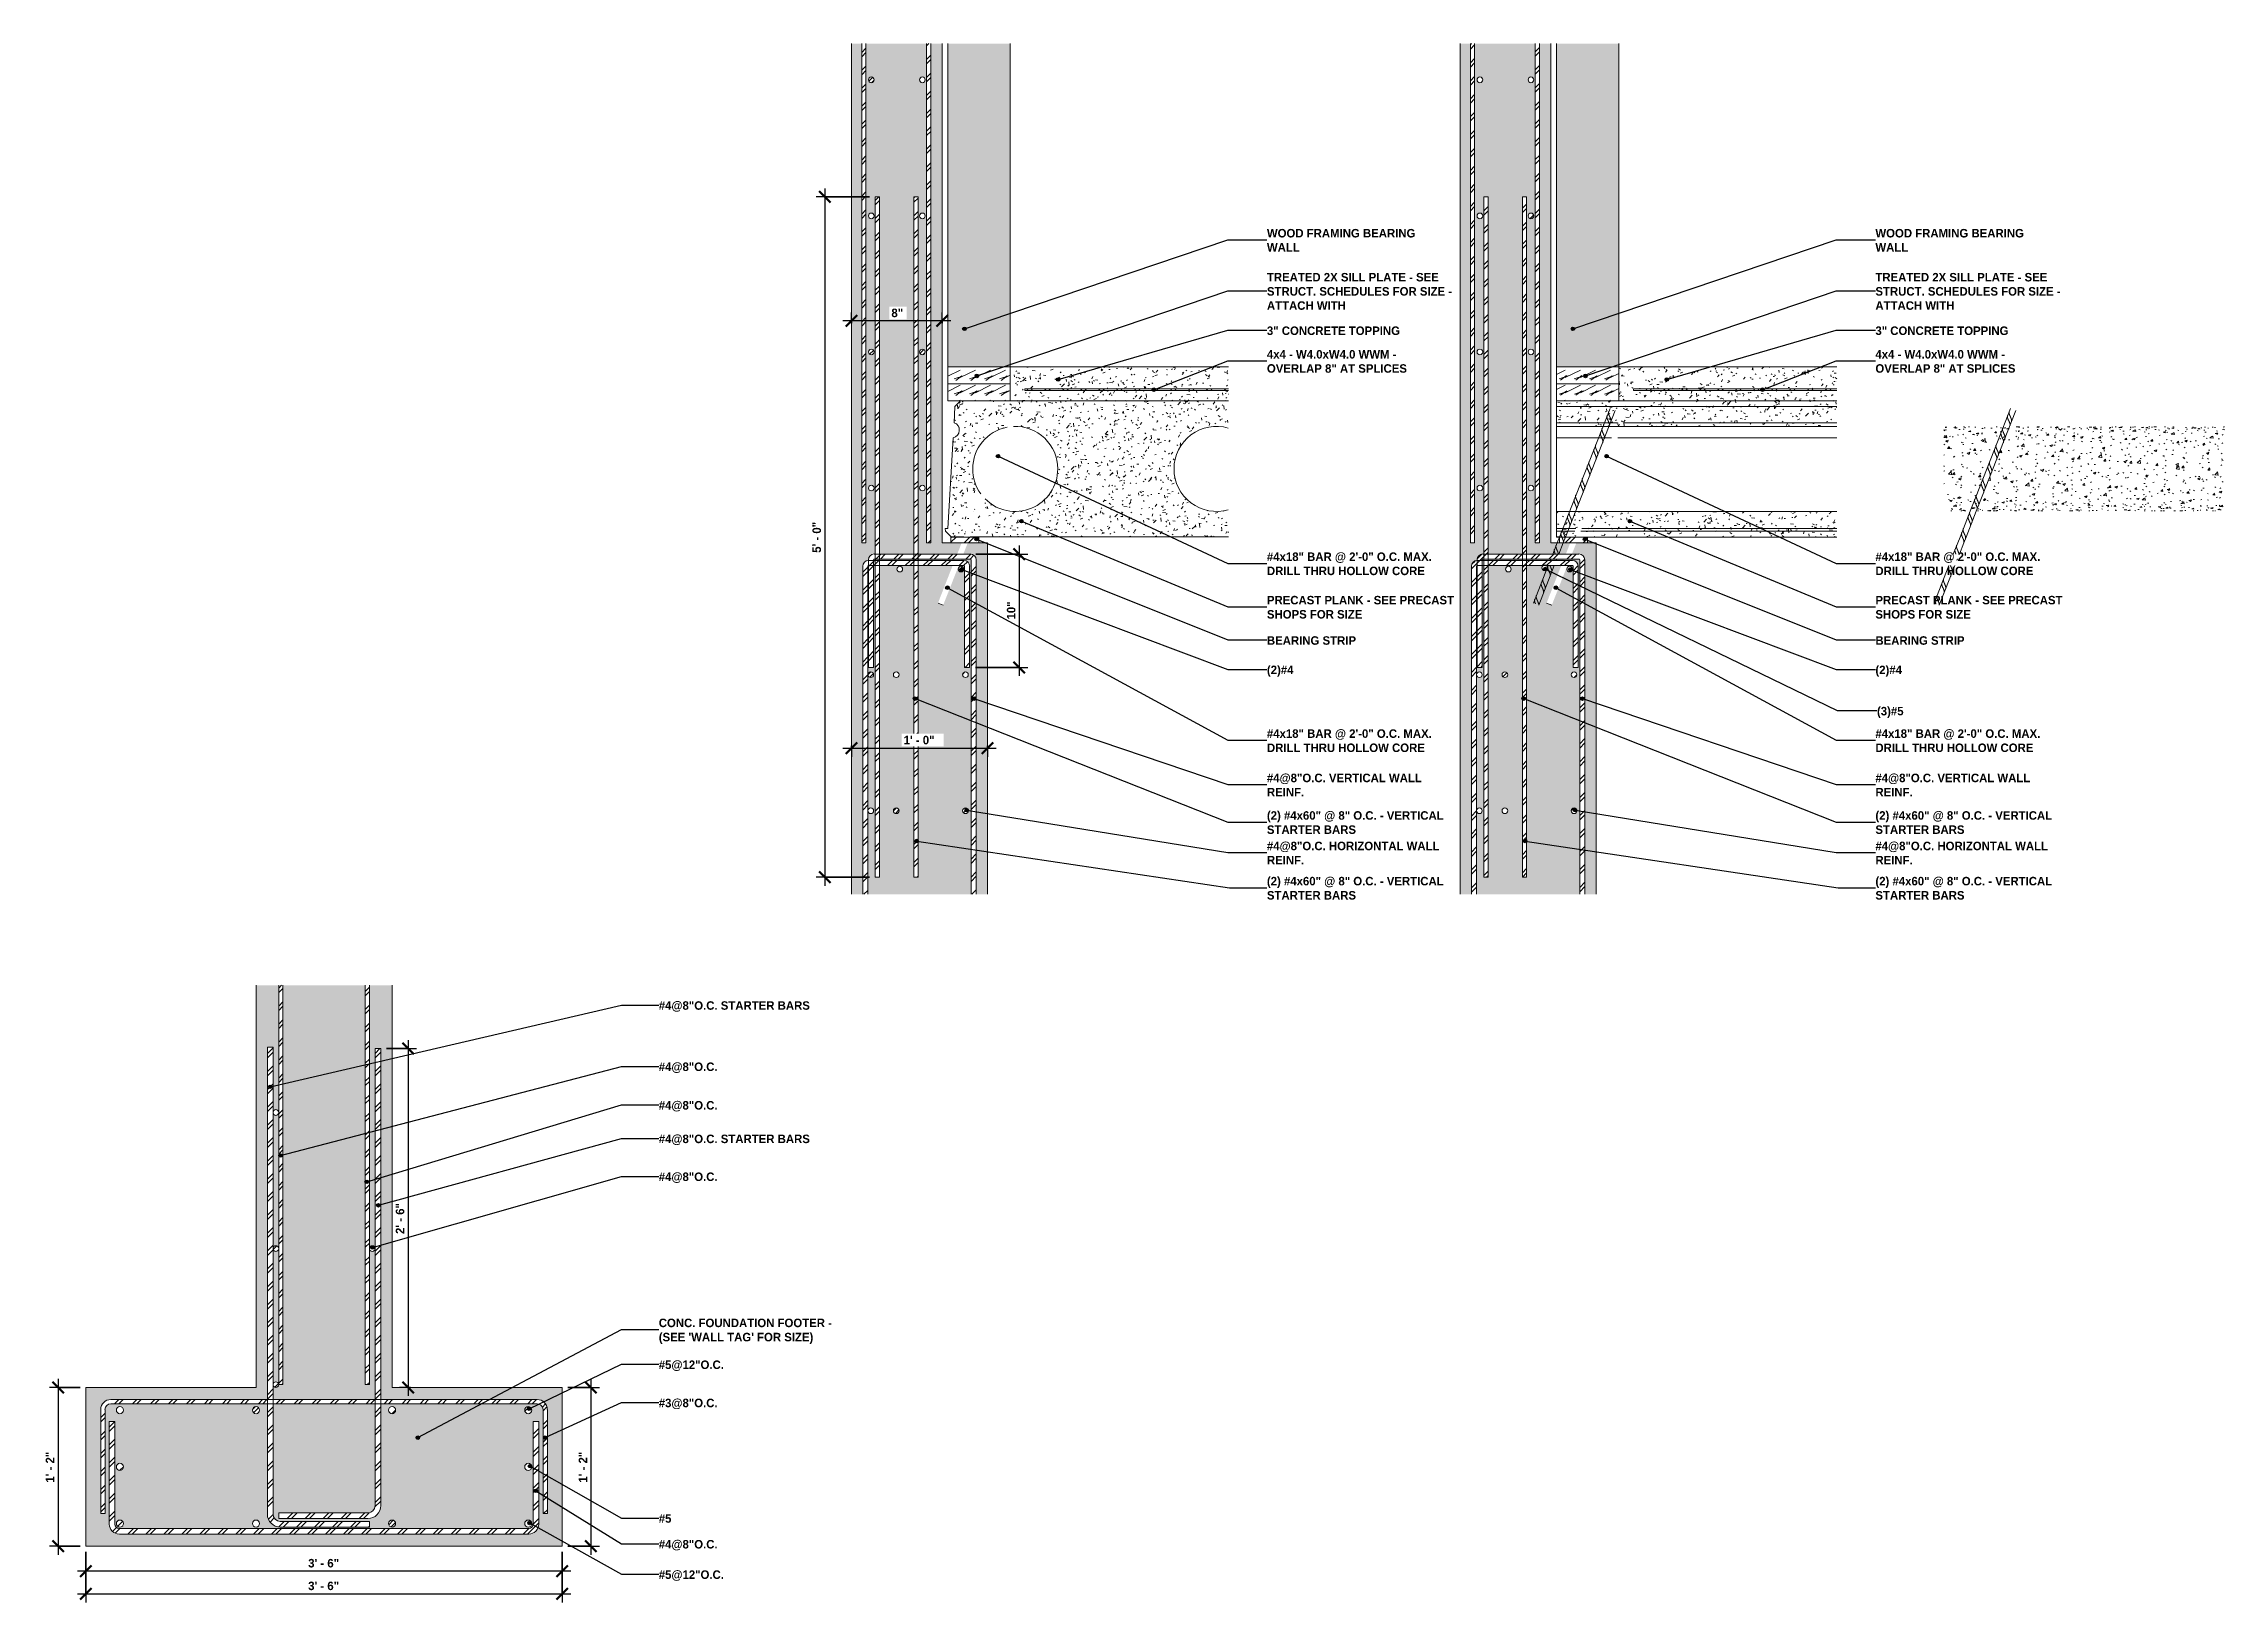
# Model space of a CAD drawing. Header units: inches. Extents: x 16427 to 16619, y -152 to -15.
import ezdxf

# ---------------------------------------------------------------- set-up
doc = ezdxf.new("R2010")
doc.units = ezdxf.units.IN
doc.header["$MEASUREMENT"] = 0
for name, color, linetype, lineweight in [('A-ANNO-DIMS', 211, 'Continuous', 9), ('A-ANNO-DIMS-8', 211, 'Continuous', 9), ('A-ANNO-IDEN', 131, 'Continuous', 30), ('A-WALL', 113, 'Continuous', 18), ('A-WALL-PATT', 111, 'Continuous', 18)]:
    doc.layers.add(name, color=color, linetype=linetype, lineweight=lineweight)
doc.styles.add('Century Gothic_B', font='', dxfattribs={"height": 0.75})
doc.styles.get('Century Gothic_B').set_extended_font_data('Century Gothic', bold=True)
doc.dimstyles.new('OD__1__Tol__', dxfattribs={"dimscale": 12, "dimtxt": 0.783126, "dimasz": 0.083333, "dimexe": 0.0625, "dimexo": 0.041667, "dimgap": 0.010417, "dimtad": 1, "dimdec": 0, "dimzin": 3, "dimdsep": 46, "dimlunit": 4, "dimtxsty": 'Century Gothic_B', "dimblk1": 'OBLIQUE', "dimblk2": 'OBLIQUE', "dimsah": 1, "dimcen": 0.09, "dimdle": 0.0625, "dimazin": 0, "dimtfac": 1, "dimtdec": 4, "dimtix": 1, "dimtmove": 0, "dimatfit": 3, "dimfxl": 1, "dimtvp": 1, "dimtfill": 1, "dimfrac": 2, "dimtolj": 1, "dimtzin": 0, "dimlwd": 30, "dimlwe": 30, "dimarcsym": 2})
pattern_1 = [(45, (2006.869, -109.065), (-0.791959595, 0.791959595), []), (45, (2006.869, -107.865), (-0.791959595, 0.791959595), [])]
pattern_2 = [(45, (2007.869, -114.959), (-0.791959595, 0.791959595), []), (45, (2007.869, -113.759), (-0.791959595, 0.791959595), [])]
pattern_3 = [(50, (2007.869, -114.959), (2.29529108, -0.20022947), [0.24, -2.64]), (355, (2007.869, -114.959), (-0.44391855, 2.40684884), [0.192, -2.112]), (100.451, (2008.061, -114.976), (1.85147686, 2.206452), [0.204, -2.244]), (46.184, (2007.869, -114.319), (3.41498314, -0.5298822), [0.36, -3.96]), (96.636, (2008.154, -114.363), (2.9907744, 3.1175039), [0.306, -3.365]), (351.184, (2007.869, -114.319), (2.9911175, 3.1174062), [0.288, -3.168]), (21, (2008.189, -114.479), (1.91043364, -1.28790384), [0.24, -2.64]), (326, (2008.189, -114.479), (0.77860356, 2.3202934), [0.192, -2.112]), (71.451, (2008.349, -114.586), (2.6890473, 1.0321926), [0.204, -2.244]), (37.5, (2007.869, -114.959), (0.038893785, 1.064692103), [0.106, -1.981, 0.106, -2.038, -2.12]), (37.5, (2007.869, -114.959), (0.038893785, 1.064692103), [-4.23, 0.106, -2.014]), (7.5, (2007.869, -114.959), (0.84152303, 1.26163425), [0.106, -1.117, 0.106, -1.933, -0.808]), (7.5, (2007.869, -114.959), (0.84152303, 1.26163425), [-3.261, 0.106, -0.702]), (327.5, (2007.156, -114.959), (1.707841713, -0.07187965), [0.106, -0.694, 0.106, -2.39, -3.312]), (327.5, (2007.156, -114.959), (1.707841713, -0.07187965), [-3.296, 0.106, -3.206]), (317.5, (2006.836, -114.959), (1.86586297, 0.32069512), [0.106, -0.934, 0.106, -1.552, -2.352]), (317.5, (2006.836, -114.959), (1.86586297, 0.32069512), [-2.698, 0.106, -2.246])]
pattern_4 = [(216.87, (2008.402, -113.626), (3.998595239, 2.665207143), [0.666, -5.998]), (206.565, (2009.202, -114.026), (-1.332697705, -1.332695324), [1.49, -1.49]), (198.435, (2009.202, -114.693), (-2.66548265, -1.332269959), [0.843, -3.372])]
pattern_5 = [(50, (2079.869, -114.959), (2.29529108, -0.20022947), [0.24, -2.64]), (355, (2079.869, -114.959), (-0.44391855, 2.40684884), [0.192, -2.112]), (100.451, (2080.061, -114.976), (1.85147686, 2.206452), [0.204, -2.244]), (46.184, (2079.869, -114.319), (3.41498314, -0.5298822), [0.36, -3.96]), (96.636, (2080.154, -114.363), (2.9907744, 3.1175039), [0.306, -3.365]), (351.184, (2079.869, -114.319), (2.9911175, 3.1174062), [0.288, -3.168]), (21, (2080.189, -114.479), (1.91043364, -1.28790384), [0.24, -2.64]), (326, (2080.189, -114.479), (0.77860356, 2.3202934), [0.192, -2.112]), (71.451, (2080.349, -114.586), (2.6890473, 1.0321926), [0.204, -2.244]), (37.5, (2079.869, -114.959), (0.038893785, 1.064692103), [0.106, -1.981, 0.106, -2.038, -2.12]), (37.5, (2079.869, -114.959), (0.038893785, 1.064692103), [-4.23, 0.106, -2.014]), (7.5, (2079.869, -114.959), (0.84152303, 1.26163425), [0.106, -1.117, 0.106, -1.933, -0.808]), (7.5, (2079.869, -114.959), (0.84152303, 1.26163425), [-3.261, 0.106, -0.702]), (327.5, (2079.156, -114.959), (1.707841713, -0.07187965), [0.106, -0.694, 0.106, -2.39, -3.312]), (327.5, (2079.156, -114.959), (1.707841713, -0.07187965), [-3.296, 0.106, -3.206]), (317.5, (2078.836, -114.959), (1.86586297, 0.32069512), [0.106, -0.934, 0.106, -1.552, -2.352]), (317.5, (2078.836, -114.959), (1.86586297, 0.32069512), [-2.698, 0.106, -2.246])]
pattern_6 = [(216.87, (2080.402, -113.626), (3.998595239, 2.665207143), [0.666, -5.998]), (206.565, (2081.202, -114.026), (-1.332697705, -1.332695324), [1.49, -1.49]), (198.435, (2081.202, -114.693), (-2.66548265, -1.332269959), [0.843, -3.372])]
pattern_7 = [(45, (2079.869, -114.959), (-0.791959595, 0.791959595), []), (45, (2079.869, -113.759), (-0.791959595, 0.791959595), [])]

msp = doc.modelspace()

# ---------------------------------------------------------------- texts
at = {"layer": 'A-ANNO-IDEN', "lineweight": 9, "char_height": 0.75, "attachment_point": 1, "style": 'Century Gothic_B'}
for s, insert, width in [('WOOD FRAMING BEARING', (16534.65, -30.96), 16.3872), ('WALL', (16534.65, -32.21), 3.232), ('WOOD FRAMING BEARING', (16588.3, -30.96), 16.3872), ('WALL', (16588.3, -32.21), 3.232), ('TREATED 2X SILL PLATE - SEE', (16534.65, -34.84), 16.6145), ('STRUCT. SCHEDULES FOR SIZE -', (16534.65, -36.09), 18.382), ('TREATED 2X SILL PLATE - SEE', (16588.3, -34.84), 16.6145), ('STRUCT. SCHEDULES FOR SIZE -', (16588.3, -36.09), 18.382), ('ATTACH WITH', (16534.65, -37.34), 8.1557), ('ATTACH WITH', (16588.3, -37.34), 8.1557), ('3" CONCRETE TOPPING', (16534.65, -39.56), 14.0895), ('3" CONCRETE TOPPING', (16588.3, -39.56), 14.0895), ('4x4 - W4.0xW4.0 WWM -', (16534.65, -41.64), 14.847), ('4x4 - W4.0xW4.0 WWM -', (16588.3, -41.64), 14.847), ('OVERLAP 8" AT SPLICES', (16534.65, -42.89), 14.1147), ('OVERLAP 8" AT SPLICES', (16588.3, -42.89), 14.1147), ('#4x18" BAR @ 2\'-0" O.C. MAX.', (16534.65, -59.49), 18.2557), ('#4x18" BAR @ 2\'-0" O.C. MAX.', (16588.3, -59.49), 18.2557), ('DRILL THRU HOLLOW CORE', (16534.65, -60.74), 16.059), ('DRILL THRU HOLLOW CORE', (16588.3, -60.74), 16.059), ('PRECAST PLANK - SEE PRECAST', (16534.65, -63.32), 18.7102), ('PRECAST PLANK - SEE PRECAST', (16588.3, -63.32), 18.7102), ('SHOPS FOR SIZE', (16534.65, -64.57), 9.595), ('SHOPS FOR SIZE', (16588.3, -64.57), 9.595), ('BEARING STRIP', (16534.65, -66.88), 8.9637), ('BEARING STRIP', (16588.3, -66.88), 8.9637), ('(2)#4', (16534.65, -69.47), 3.2067), ('(2)#4', (16588.3, -69.47), 3.2067), ('(3)#5', (16588.44, -73.11), 3.2067), ('#4x18" BAR @ 2\'-0" O.C. MAX.', (16534.65, -75.09), 18.2557), ('DRILL THRU HOLLOW CORE', (16534.65, -76.34), 16.059), ('#4x18" BAR @ 2\'-0" O.C. MAX.', (16588.3, -75.09), 18.2557), ('DRILL THRU HOLLOW CORE', (16588.3, -76.34), 16.059), ('#4@8"O.C. VERTICAL WALL', (16534.65, -79), 16.16), ('REINF.', (16534.65, -80.25), 3.7117), ('#4@8"O.C. VERTICAL WALL', (16588.3, -79), 16.16), ('REINF.', (16588.3, -80.25), 3.7117), ('(2) #4x60" @ 8" O.C. - VERTICAL', (16534.65, -82.31), 19.2152), ('(2) #4x60" @ 8" O.C. - VERTICAL', (16588.3, -82.31), 19.2152), ('STARTER BARS', (16534.65, -83.56), 8.4082), ('STARTER BARS', (16588.3, -83.56), 8.4082), ('#4@8"O.C. HORIZONTAL WALL', (16534.65, -85), 18.2305), ('REINF.', (16534.65, -86.25), 3.7117), ('#4@8"O.C. HORIZONTAL WALL', (16588.3, -85), 18.2305), ('REINF.', (16588.3, -86.25), 3.7117), ('(2) #4x60" @ 8" O.C. - VERTICAL', (16534.65, -88.1), 19.2152), ('(2) #4x60" @ 8" O.C. - VERTICAL', (16588.3, -88.1), 19.2152), ('STARTER BARS', (16534.65, -89.35), 8.4082), ('STARTER BARS', (16588.3, -89.35), 8.4082), ('#4@8"O.C. STARTER BARS', (16481.03, -99.07), 15.2257), ('#4@8"O.C.', (16481.03, -104.47), 6.464), ('#4@8"O.C.', (16481.03, -107.87), 6.464), ('#4@8"O.C. STARTER BARS', (16481.03, -110.83), 15.2257), ('#4@8"O.C.', (16481.03, -114.17), 6.464), ('CONC. FOUNDATION FOOTER -', (16481.03, -127.06), 19.0385), ("(SEE 'WALL TAG' FOR SIZE)", (16481.03, -128.31), 15.6045), ('#5@12"O.C.', (16481.03, -130.75), 7.1962), ('#3@8"O.C.', (16481.03, -134.12), 6.464), ('#5', (16481.03, -144.31), 1.515), ('#4@8"O.C.', (16481.03, -146.58), 6.464), ('#5@12"O.C.', (16481.03, -149.26), 7.1962)]:
    msp.add_mtext(s, dxfattribs=dict(at, insert=insert, width=width))

# ---------------------------------------------------------------- blocks, each defined once
blk = doc.blocks.new('Generic Models 244 - Generic Models 1-1958288-FOOTING AT EAST_WEST RAMP WALLS')
at = {"layer": 'A-WALL-PATT', "lineweight": 9}
h = blk.add_hatch(dxfattribs=at)
h.set_pattern_fill('FP_1', color=8, style=0, pattern_type=2)
h.set_pattern_definition([(50, (2006.869, -109.065), (2.29529108, -0.20022947), [0.24, -2.64]), (355, (2006.869, -109.065), (-0.44391855, 2.40684884), [0.192, -2.112]), (100.451, (2007.061, -109.082), (1.85147686, 2.206452), [0.204, -2.244]), (46.184, (2006.869, -108.425), (3.41498314, -0.5298822), [0.36, -3.96]), (96.636, (2007.154, -108.469), (2.9907744, 3.1175039), [0.306, -3.365]), (351.184, (2006.869, -108.425), (2.9911175, 3.1174062), [0.288, -3.168]), (21, (2007.189, -108.585), (1.91043364, -1.28790384), [0.24, -2.64]), (326, (2007.189, -108.585), (0.77860356, 2.3202934), [0.192, -2.112]), (71.451, (2007.349, -108.692), (2.6890473, 1.0321926), [0.204, -2.244]), (37.5, (2006.869, -109.065), (0.038893785, 1.064692103), [0.106, -1.981, 0.106, -2.038, -2.12]), (37.5, (2006.869, -109.065), (0.038893785, 1.064692103), [-4.23, 0.106, -2.014]), (7.5, (2006.869, -109.065), (0.84152303, 1.26163425), [0.106, -1.117, 0.106, -1.933, -0.808]), (7.5, (2006.869, -109.065), (0.84152303, 1.26163425), [-3.261, 0.106, -0.702]), (327.5, (2006.156, -109.065), (1.707841713, -0.07187965), [0.106, -0.694, 0.106, -2.39, -3.312]), (327.5, (2006.156, -109.065), (1.707841713, -0.07187965), [-3.296, 0.106, -3.206]), (317.5, (2005.836, -109.065), (1.86586297, 0.32069512), [0.106, -0.934, 0.106, -1.552, -2.352]), (317.5, (2005.836, -109.065), (1.86586297, 0.32069512), [-2.698, 0.106, -2.246])])
h.paths.add_polyline_path([(16430.52, -147.13), (16472.52, -147.13), (16472.52, -133.13), (16457.52, -133.13), (16457.52, -97.66), (16455.52, -97.66), (16455.52, -120.87), (16455.55, -120.75), (16455.64, -120.66), (16455.77, -120.63), (16455.89, -120.66), (16455.98, -120.75), (16456.02, -120.88), (16456.02, -103.25), (16456.52, -103.25), (16456.52, -134.19), (16470.31, -134.19), (16470.54, -134.22), (16470.76, -134.31), (16470.94, -134.45), (16471.09, -134.63), (16471.17, -134.85), (16471.21, -135.08), (16471.21, -144.25), (16470.83, -144.25), (16470.83, -135.08), (16470.81, -134.95), (16470.76, -134.82), (16470.68, -134.71), (16470.57, -134.63), (16470.45, -134.58), (16470.31, -134.56), (16456.52, -134.56), (16456.52, -143.55), (16456.5, -143.75), (16456.45, -143.94), (16456.36, -144.12), (16456.25, -144.28), (16456.11, -144.42), (16455.95, -144.53), (16455.77, -144.62), (16455.58, -144.67), (16455.38, -144.69), (16447.52, -144.69), (16447.52, -144.19), (16455.38, -144.19), (16455.54, -144.17), (16455.7, -144.1), (16455.83, -144), (16455.93, -143.87), (16456, -143.71), (16456.02, -143.55), (16456.02, -134.56), (16447.02, -134.56), (16447.02, -144.3), (16447.04, -144.46), (16447.1, -144.62), (16447.21, -144.75), (16447.34, -144.85), (16447.49, -144.92), (16447.66, -144.94), (16455.52, -144.94), (16455.52, -145.44), (16447.66, -145.44), (16447.46, -145.42), (16447.27, -145.37), (16447.09, -145.28), (16446.93, -145.17), (16446.78, -145.03), (16446.67, -144.87), (16446.59, -144.69), (16446.53, -144.5), (16446.52, -144.3), (16446.52, -134.56), (16432.72, -134.56), (16432.58, -134.58), (16432.46, -134.63), (16432.36, -134.71), (16432.27, -134.82), (16432.22, -134.95), (16432.21, -135.08), (16432.21, -144.25), (16431.83, -144.25), (16431.83, -135.08), (16431.86, -134.85), (16431.95, -134.63), (16432.09, -134.45), (16432.28, -134.31), (16432.49, -134.22), (16432.72, -134.19), (16446.52, -134.19), (16446.52, -103.13), (16447.02, -103.13), (16447.02, -108.88), (16447.05, -108.75), (16447.14, -108.66), (16447.27, -108.63), (16447.39, -108.66), (16447.48, -108.75), (16447.52, -108.87), (16447.52, -97.66), (16445.52, -97.66), (16445.52, -133.13), (16430.52, -133.13), (16430.52, -146.71)], flags=0)
h.paths.add_polyline_path([(16469.56, -146.06), (16433.47, -146.06), (16433.24, -146.03), (16433.03, -145.94), (16432.84, -145.8), (16432.7, -145.62), (16432.61, -145.4), (16432.58, -145.17), (16432.58, -136.13), (16433.08, -136.13), (16433.08, -145.17), (16433.11, -145.33), (16433.19, -145.45), (16433.32, -145.53), (16433.47, -145.56), (16469.56, -145.56), (16469.71, -145.53), (16469.84, -145.45), (16469.93, -145.32), (16469.96, -145.17), (16469.96, -136.13), (16470.46, -136.13), (16470.45, -145.2), (16470.42, -145.4), (16470.34, -145.62), (16470.19, -145.8), (16470.01, -145.94), (16469.79, -146.03), (16469.71, -146.04)], flags=0)
h.paths.add_polyline_path([(16457.57, -145.43), (16457.46, -145.43), (16457.36, -145.4), (16457.28, -145.33), (16457.22, -145.23), (16457.21, -145.13), (16457.22, -145.02), (16457.28, -144.92), (16457.36, -144.85), (16457.46, -144.82), (16457.57, -144.82), (16457.67, -144.85), (16457.76, -144.92), (16457.81, -145.02), (16457.83, -145.13), (16457.81, -145.23), (16457.76, -145.33), (16457.67, -145.4)], flags=0)
h.paths.add_polyline_path([(16469.57, -145.43), (16469.46, -145.43), (16469.36, -145.4), (16469.28, -145.33), (16469.22, -145.23), (16469.21, -145.13), (16469.22, -145.02), (16469.28, -144.92), (16469.36, -144.85), (16469.46, -144.82), (16469.57, -144.82), (16469.67, -144.85), (16469.76, -144.92), (16469.81, -145.02), (16469.83, -145.13), (16469.81, -145.23), (16469.76, -145.33), (16469.67, -145.4)], flags=0)
h.paths.add_polyline_path([(16433.57, -145.43), (16433.46, -145.43), (16433.36, -145.4), (16433.28, -145.33), (16433.22, -145.23), (16433.21, -145.13), (16433.22, -145.02), (16433.28, -144.92), (16433.36, -144.85), (16433.47, -144.82), (16433.57, -144.82), (16433.67, -144.85), (16433.76, -144.92), (16433.81, -145.02), (16433.83, -145.13), (16433.81, -145.23), (16433.76, -145.33), (16433.67, -145.4)], flags=0)
h.paths.add_polyline_path([(16445.46, -145.43), (16445.36, -145.4), (16445.28, -145.33), (16445.22, -145.23), (16445.21, -145.13), (16445.22, -145.02), (16445.28, -144.92), (16445.36, -144.85), (16445.46, -144.82), (16445.57, -144.82), (16445.67, -144.85), (16445.76, -144.92), (16445.81, -145.02), (16445.83, -145.13), (16445.81, -145.23), (16445.76, -145.33), (16445.67, -145.4), (16445.57, -145.43), (16445.52, -145.43)], flags=0)
h.paths.add_polyline_path([(16469.57, -140.43), (16469.46, -140.43), (16469.36, -140.4), (16469.28, -140.33), (16469.22, -140.23), (16469.21, -140.13), (16469.22, -140.02), (16469.28, -139.92), (16469.36, -139.85), (16469.46, -139.82), (16469.57, -139.82), (16469.67, -139.85), (16469.76, -139.92), (16469.81, -140.02), (16469.83, -140.13), (16469.81, -140.23), (16469.76, -140.33), (16469.67, -140.4)], flags=0)
h.paths.add_polyline_path([(16433.57, -140.43), (16433.46, -140.43), (16433.36, -140.4), (16433.28, -140.33), (16433.22, -140.23), (16433.21, -140.13), (16433.22, -140.02), (16433.28, -139.92), (16433.36, -139.85), (16433.46, -139.82), (16433.57, -139.82), (16433.67, -139.85), (16433.76, -139.92), (16433.81, -140.02), (16433.83, -140.13), (16433.81, -140.23), (16433.76, -140.33), (16433.67, -140.4)], flags=0)
h.paths.add_polyline_path([(16457.52, -135.43), (16457.46, -135.43), (16457.36, -135.4), (16457.28, -135.33), (16457.22, -135.23), (16457.21, -135.13), (16457.22, -135.02), (16457.28, -134.92), (16457.36, -134.85), (16457.46, -134.82), (16457.57, -134.82), (16457.67, -134.85), (16457.76, -134.92), (16457.81, -135.02), (16457.83, -135.13), (16457.81, -135.23), (16457.76, -135.33), (16457.67, -135.4), (16457.57, -135.43)], flags=0)
h.paths.add_polyline_path([(16469.57, -135.43), (16469.46, -135.43), (16469.36, -135.4), (16469.28, -135.33), (16469.22, -135.23), (16469.21, -135.13), (16469.22, -135.02), (16469.28, -134.92), (16469.36, -134.85), (16469.46, -134.82), (16469.57, -134.82), (16469.67, -134.85), (16469.76, -134.92), (16469.81, -135.02), (16469.83, -135.13), (16469.81, -135.23), (16469.76, -135.33), (16469.67, -135.4)], flags=0)
h.paths.add_polyline_path([(16433.57, -135.43), (16433.46, -135.43), (16433.36, -135.4), (16433.28, -135.33), (16433.22, -135.23), (16433.21, -135.13), (16433.22, -135.02), (16433.28, -134.92), (16433.36, -134.85), (16433.46, -134.82), (16433.57, -134.82), (16433.67, -134.85), (16433.76, -134.92), (16433.81, -135.02), (16433.83, -135.13), (16433.81, -135.23), (16433.76, -135.33), (16433.67, -135.4)], flags=0)
h.paths.add_polyline_path([(16445.57, -135.43), (16445.46, -135.43), (16445.36, -135.4), (16445.28, -135.33), (16445.22, -135.23), (16445.21, -135.13), (16445.22, -135.02), (16445.28, -134.92), (16445.36, -134.85), (16445.46, -134.82), (16445.57, -134.82), (16445.67, -134.85), (16445.76, -134.92), (16445.81, -135.02), (16445.83, -135.13), (16445.81, -135.23), (16445.76, -135.33), (16445.67, -135.4)], flags=0)
h.paths.add_polyline_path([(16447.02, -132.88), (16447.05, -132.75), (16447.14, -132.66), (16447.27, -132.63), (16447.39, -132.66), (16447.48, -132.75), (16447.52, -132.87), (16447.52, -120.88), (16447.48, -121), (16447.39, -121.09), (16447.27, -121.13), (16447.14, -121.09), (16447.05, -121), (16447.02, -120.88), (16447.02, -132.77)], flags=0)
h.paths.add_polyline_path([(16447.57, -134.19), (16456.02, -134.19), (16456.02, -120.88), (16455.98, -121), (16455.89, -121.09), (16455.77, -121.13), (16455.64, -121.09), (16455.55, -121), (16455.52, -120.89), (16455.52, -132.88), (16455.15, -132.88), (16455.15, -97.66), (16447.89, -97.66), (16447.89, -132.88), (16447.52, -132.88), (16447.48, -133), (16447.39, -133.09), (16447.27, -133.13), (16447.14, -133.09), (16447.05, -133), (16447.02, -132.88), (16447.02, -134.19), (16447.52, -134.19)], flags=0)
h.paths.add_polyline_path([(16447.02, -120.88), (16447.05, -120.75), (16447.14, -120.66), (16447.27, -120.63), (16447.39, -120.66), (16447.48, -120.75), (16447.52, -120.87), (16447.52, -108.88), (16447.48, -109), (16447.39, -109.09), (16447.27, -109.13), (16447.14, -109.09), (16447.05, -109), (16447.02, -108.88), (16447.02, -120.77)], flags=0)
at = {"layer": 'A-WALL', "lineweight": 9}
for p, q in [((16445.52, -133.13), (16445.52, -97.66)), ((16445.52, -97.66), (16445.52, -133.13)), ((16457.52, -97.66), (16457.52, -133.13)), ((16457.52, -133.13), (16457.52, -97.66)), ((16430.52, -147.13), (16430.52, -133.13)), ((16430.52, -133.13), (16445.52, -133.13)), ((16445.52, -133.13), (16430.52, -133.13)), ((16430.52, -133.13), (16430.52, -147.13)), ((16457.52, -133.13), (16472.52, -133.13)), ((16472.52, -133.13), (16457.52, -133.13)), ((16472.52, -133.13), (16472.52, -147.13)), ((16472.52, -147.13), (16472.52, -133.13)), ((16472.52, -147.13), (16430.52, -147.13)), ((16430.52, -147.13), (16472.52, -147.13))]:
    blk.add_line(p, q, dxfattribs=at)
blk = doc.blocks.new('Generic Models 247 - Generic Models 1-1958338-FOOTING AT EAST_WEST RAMP WALLS')
at = {"layer": 'A-WALL-PATT', "lineweight": 9}
h = blk.add_hatch(dxfattribs=at)
h.set_pattern_fill('FP_2', color=8, style=0, pattern_type=2)
h.set_pattern_definition(pattern_1)
h.paths.add_polyline_path([(16431.83, -144.25), (16432.21, -144.25), (16432.21, -135.08), (16432.22, -134.95), (16432.27, -134.82), (16432.36, -134.71), (16432.46, -134.63), (16432.59, -134.58), (16432.72, -134.56), (16446.52, -134.56), (16446.52, -134.19), (16432.72, -134.19), (16432.49, -134.22), (16432.27, -134.31), (16432.09, -134.45), (16431.95, -134.63), (16431.86, -134.85), (16431.83, -135.08), (16431.83, -143.21)], flags=0)
h.paths.add_polyline_path([(16470.83, -144.25), (16471.21, -144.25), (16471.21, -135.08), (16471.17, -134.85), (16471.09, -134.63), (16470.94, -134.45), (16470.76, -134.31), (16470.54, -134.22), (16470.31, -134.19), (16456.52, -134.19), (16456.52, -134.56), (16470.31, -134.56), (16470.46, -134.58), (16470.57, -134.63), (16470.68, -134.71), (16470.76, -134.82), (16470.81, -134.95), (16470.83, -135.08), (16470.83, -139.7)], flags=0)
h.paths.add_polyline_path([(16449.91, -134.56), (16456.02, -134.56), (16456.02, -134.19), (16447.02, -134.19), (16447.02, -134.56), (16447.89, -134.56)], flags=0)
at = {"layer": 'A-WALL', "lineweight": 9}
for p, q in [((16470.31, -134.19), (16432.72, -134.19)), ((16432.72, -134.56), (16470.31, -134.56)), ((16431.83, -135.08), (16431.83, -144.25)), ((16432.21, -144.25), (16432.21, -135.08)), ((16470.83, -135.08), (16470.83, -144.25)), ((16471.21, -144.25), (16471.21, -135.08)), ((16431.83, -144.25), (16432.21, -144.25)), ((16470.83, -144.25), (16471.21, -144.25))]:
    blk.add_line(p, q, dxfattribs=at)
for centre, radius, start, end in [((16432.72, -135.08), 0.891, 90, 180), ((16432.72, -135.08), 0.516, 90, 180), ((16470.31, -135.08), 0.891, 0, 90), ((16470.31, -135.08), 0.516, 0, 90)]:
    blk.add_arc(centre, radius, start, end, dxfattribs=at)
blk = doc.blocks.new('Generic Models 248 - Generic Models 1-1958349-FOOTING AT EAST_WEST RAMP WALLS')
at = {"layer": 'A-WALL-PATT', "lineweight": 9}
h = blk.add_hatch(dxfattribs=at)
h.set_pattern_fill('FP_2', color=8, style=0, pattern_type=2)
h.set_pattern_definition(pattern_1)
h.paths.add_polyline_path([(16449.91, -146.06), (16469.56, -146.06), (16469.79, -146.03), (16470.01, -145.94), (16470.19, -145.8), (16470.34, -145.62), (16470.42, -145.4), (16470.46, -145.17), (16470.46, -136.13), (16469.96, -136.13), (16469.96, -145.17), (16469.92, -145.33), (16469.84, -145.45), (16469.71, -145.53), (16469.56, -145.56), (16433.47, -145.56), (16433.32, -145.53), (16433.19, -145.45), (16433.11, -145.32), (16433.08, -145.17), (16433.08, -136.13), (16432.58, -136.13), (16432.58, -145.17), (16432.61, -145.4), (16432.7, -145.62), (16432.84, -145.8), (16433.03, -145.94), (16433.24, -146.03), (16433.47, -146.06), (16447.02, -146.06)], flags=0)
at = {"layer": 'A-WALL', "lineweight": 9}
for p, q in [((16433.08, -136.13), (16432.58, -136.13)), ((16432.58, -136.13), (16432.58, -145.17)), ((16433.08, -145.17), (16433.08, -136.13)), ((16470.46, -136.13), (16469.96, -136.13)), ((16469.96, -136.13), (16469.96, -145.17)), ((16470.46, -145.17), (16470.46, -136.13)), ((16469.56, -145.56), (16433.47, -145.56)), ((16433.47, -146.06), (16469.56, -146.06))]:
    blk.add_line(p, q, dxfattribs=at)
for centre, radius, start, end in [((16433.47, -145.17), 0.891, 180, 270), ((16433.47, -145.17), 0.391, 180, 270), ((16469.56, -145.17), 0.891, 270, 0), ((16469.56, -145.17), 0.391, 270, 0)]:
    blk.add_arc(centre, radius, start, end, dxfattribs=at)
blk = doc.blocks.new('Generic Models 249 - Generic Models 1-1958370-FOOTING AT EAST_WEST RAMP WALLS')
at = {"layer": 'A-WALL-PATT', "lineweight": 9}
h = blk.add_hatch(dxfattribs=at)
h.set_pattern_fill('FP_2', color=8, style=0, pattern_type=2)
h.set_pattern_definition(pattern_1)
h.paths.add_polyline_path([(16433.47, -145.43), (16433.57, -145.43), (16433.67, -145.4), (16433.76, -145.33), (16433.81, -145.23), (16433.83, -145.13), (16433.81, -145.02), (16433.76, -144.92), (16433.67, -144.85), (16433.57, -144.82), (16433.46, -144.82), (16433.36, -144.85), (16433.28, -144.92), (16433.22, -145.02), (16433.21, -145.13), (16433.22, -145.23), (16433.28, -145.33), (16433.36, -145.4), (16433.46, -145.43)], flags=0)
at = {"layer": 'A-WALL', "lineweight": 9}
for start, end in [(360, 180), (180, 360)]:
    blk.add_arc((16433.52, -145.13), 0.312, start, end, dxfattribs=at)
blk = doc.blocks.new('Generic Models 250 - Generic Models 1-1958396-FOOTING AT EAST_WEST RAMP WALLS')
at = {"layer": 'A-WALL', "lineweight": 9}
for start, end in [(360, 180), (180, 360)]:
    blk.add_arc((16445.52, -145.13), 0.312, start, end, dxfattribs=at)
blk = doc.blocks.new('Generic Models 251 - Generic Models 1-1958408-FOOTING AT EAST_WEST RAMP WALLS')
at = {"layer": 'A-WALL-PATT', "lineweight": 9}
h = blk.add_hatch(dxfattribs=at)
h.set_pattern_fill('FP_2', color=8, style=0, pattern_type=2)
h.set_pattern_definition(pattern_1)
h.paths.add_polyline_path([(16457.46, -145.43), (16457.57, -145.43), (16457.67, -145.4), (16457.76, -145.33), (16457.81, -145.23), (16457.83, -145.13), (16457.81, -145.02), (16457.76, -144.92), (16457.67, -144.85), (16457.57, -144.82), (16457.46, -144.82), (16457.36, -144.85), (16457.28, -144.92), (16457.22, -145.02), (16457.21, -145.13), (16457.22, -145.23), (16457.28, -145.33), (16457.36, -145.4)], flags=0)
at = {"layer": 'A-WALL', "lineweight": 9}
for start, end in [(360, 180), (180, 360)]:
    blk.add_arc((16457.52, -145.13), 0.312, start, end, dxfattribs=at)
blk = doc.blocks.new('Generic Models 252 - Generic Models 1-1958420-FOOTING AT EAST_WEST RAMP WALLS')
at = {"layer": 'A-WALL', "lineweight": 9}
for start, end in [(360, 180), (180, 360)]:
    blk.add_arc((16469.52, -145.13), 0.312, start, end, dxfattribs=at)
blk = doc.blocks.new('Generic Models 253 - Generic Models 1-1958438-FOOTING AT EAST_WEST RAMP WALLS')
at = {"layer": 'A-WALL', "lineweight": 9}
for start, end in [(360, 180), (180, 360)]:
    blk.add_arc((16433.52, -135.13), 0.312, start, end, dxfattribs=at)
blk = doc.blocks.new('Generic Models 254 - Generic Models 1-1958450-FOOTING AT EAST_WEST RAMP WALLS')
at = {"layer": 'A-WALL-PATT', "lineweight": 9}
h = blk.add_hatch(dxfattribs=at)
h.set_pattern_fill('FP_2', color=8, style=0, pattern_type=2)
h.set_pattern_definition(pattern_1)
h.paths.add_polyline_path([(16445.46, -135.43), (16445.57, -135.43), (16445.67, -135.4), (16445.76, -135.33), (16445.81, -135.23), (16445.83, -135.13), (16445.81, -135.02), (16445.76, -134.92), (16445.67, -134.85), (16445.57, -134.82), (16445.46, -134.82), (16445.36, -134.85), (16445.28, -134.92), (16445.22, -135.02), (16445.21, -135.13), (16445.22, -135.23), (16445.28, -135.33), (16445.36, -135.4)], flags=0)
at = {"layer": 'A-WALL', "lineweight": 9}
for start, end in [(360, 180), (180, 360)]:
    blk.add_arc((16445.52, -135.13), 0.312, start, end, dxfattribs=at)
blk = doc.blocks.new('Generic Models 255 - Generic Models 1-1958462-FOOTING AT EAST_WEST RAMP WALLS')
at = {"layer": 'A-WALL-PATT', "lineweight": 9}
h = blk.add_hatch(dxfattribs=at)
h.set_pattern_fill('FP_2', color=8, style=0, pattern_type=2)
h.set_pattern_definition(pattern_1)
h.paths.add_polyline_path([(16457.46, -135.43), (16457.57, -135.43), (16457.67, -135.4), (16457.76, -135.33), (16457.81, -135.23), (16457.83, -135.13), (16457.81, -135.02), (16457.76, -134.92), (16457.67, -134.85), (16457.57, -134.82), (16457.46, -134.82), (16457.36, -134.85), (16457.28, -134.92), (16457.22, -135.02), (16457.21, -135.13), (16457.22, -135.23), (16457.28, -135.33), (16457.36, -135.4)], flags=0)
at = {"layer": 'A-WALL', "lineweight": 9}
for start, end in [(360, 180), (180, 360)]:
    blk.add_arc((16457.52, -135.13), 0.312, start, end, dxfattribs=at)
blk = doc.blocks.new('Generic Models 256 - Generic Models 1-1958474-FOOTING AT EAST_WEST RAMP WALLS')
at = {"layer": 'A-WALL-PATT', "lineweight": 9}
h = blk.add_hatch(dxfattribs=at)
h.set_pattern_fill('FP_2', color=8, style=0, pattern_type=2)
h.set_pattern_definition(pattern_1)
h.paths.add_polyline_path([(16469.46, -135.43), (16469.57, -135.43), (16469.67, -135.4), (16469.76, -135.33), (16469.81, -135.23), (16469.83, -135.13), (16469.81, -135.02), (16469.76, -134.92), (16469.67, -134.85), (16469.57, -134.82), (16469.46, -134.82), (16469.36, -134.85), (16469.28, -134.92), (16469.22, -135.02), (16469.21, -135.13), (16469.22, -135.23), (16469.28, -135.33), (16469.36, -135.4)], flags=0)
at = {"layer": 'A-WALL', "lineweight": 9}
for start, end in [(360, 180), (180, 360)]:
    blk.add_arc((16469.52, -135.13), 0.312, start, end, dxfattribs=at)
blk = doc.blocks.new('Generic Models 257 - Generic Models 1-1958491-FOOTING AT EAST_WEST RAMP WALLS')
at = {"layer": 'A-WALL-PATT', "lineweight": 9}
h = blk.add_hatch(dxfattribs=at)
h.set_pattern_fill('FP_2', color=8, style=0, pattern_type=2)
h.set_pattern_definition(pattern_1)
h.paths.add_polyline_path([(16447.27, -133.13), (16447.39, -133.09), (16447.48, -133), (16447.52, -132.87), (16447.48, -132.75), (16447.39, -132.66), (16447.27, -132.63), (16447.14, -132.66), (16447.05, -132.75), (16447.02, -132.88), (16447.05, -133), (16447.14, -133.09)], flags=0)
at = {"layer": 'A-WALL', "lineweight": 9}
for start, end in [(0, 180), (180, 0)]:
    blk.add_arc((16447.27, -132.88), 0.25, start, end, dxfattribs=at)
blk = doc.blocks.new('Generic Models 258 - Generic Models 1-1958506-FOOTING AT EAST_WEST RAMP WALLS')
at = {"layer": 'A-WALL-PATT', "lineweight": 9}
h = blk.add_hatch(dxfattribs=at)
h.set_pattern_fill('FP_2', color=8, style=0, pattern_type=2)
h.set_pattern_definition(pattern_1)
h.paths.add_polyline_path([(16447.27, -121.13), (16447.39, -121.09), (16447.48, -121), (16447.52, -120.87), (16447.48, -120.75), (16447.39, -120.66), (16447.27, -120.63), (16447.14, -120.66), (16447.05, -120.75), (16447.02, -120.88), (16447.05, -121), (16447.14, -121.09)], flags=0)
at = {"layer": 'A-WALL', "lineweight": 9}
for start, end in [(0, 180), (180, 0)]:
    blk.add_arc((16447.27, -120.88), 0.25, start, end, dxfattribs=at)
blk = doc.blocks.new('Generic Models 259 - Generic Models 1-1958518-FOOTING AT EAST_WEST RAMP WALLS')
at = {"layer": 'A-WALL', "lineweight": 9}
for start, end in [(0, 180), (180, 0)]:
    blk.add_arc((16447.27, -108.88), 0.25, start, end, dxfattribs=at)
blk = doc.blocks.new('Generic Models 226 - Generic Models 1-1960731-FOOTING AT EAST_WEST RAMP WALLS')
at = {"layer": 'A-WALL-PATT', "lineweight": 9}
h = blk.add_hatch(dxfattribs=at)
h.set_pattern_fill('FP_2', color=8, style=0, pattern_type=2)
h.set_pattern_definition(pattern_1)
h.paths.add_polyline_path([(16447.52, -132.88), (16447.89, -132.88), (16447.89, -97.66), (16447.52, -97.66), (16447.52, -125.69)], flags=0)
h.paths.add_polyline_path([(16455.15, -132.88), (16455.52, -132.88), (16455.52, -97.66), (16455.15, -97.66), (16455.15, -125.69)], flags=0)
at = {"layer": 'A-WALL', "lineweight": 9}
for p, q in [((16447.52, -97.66), (16447.52, -132.88)), ((16447.89, -132.88), (16447.89, -97.66)), ((16455.15, -97.66), (16455.15, -132.88)), ((16455.52, -132.88), (16455.52, -97.66)), ((16447.52, -132.88), (16447.89, -132.88)), ((16455.15, -132.88), (16455.52, -132.88))]:
    blk.add_line(p, q, dxfattribs=at)
blk = doc.blocks.new('Generic Models 229 - Generic Models 1-1960773-FOOTING AT EAST_WEST RAMP WALLS')
at = {"layer": 'A-WALL-PATT', "lineweight": 9}
h = blk.add_hatch(dxfattribs=at)
h.set_pattern_fill('FP_2', color=8, style=0, pattern_type=2)
h.set_pattern_definition(pattern_1)
h.paths.add_polyline_path([(16455.38, -144.69), (16455.58, -144.67), (16455.77, -144.62), (16455.95, -144.53), (16456.11, -144.42), (16456.25, -144.28), (16456.36, -144.12), (16456.45, -143.94), (16456.5, -143.75), (16456.52, -143.55), (16456.52, -103.25), (16456.02, -103.25), (16456.02, -143.55), (16456, -143.71), (16455.93, -143.87), (16455.83, -144), (16455.7, -144.1), (16455.54, -144.17), (16455.38, -144.19), (16447.52, -144.19), (16447.52, -144.69), (16449.91, -144.69)], flags=0)
at = {"layer": 'A-WALL', "lineweight": 9}
for p, q in [((16456.52, -103.25), (16456.02, -103.25)), ((16456.02, -103.25), (16456.02, -143.55)), ((16456.52, -143.55), (16456.52, -103.25)), ((16455.38, -144.19), (16447.52, -144.19)), ((16447.52, -144.19), (16447.52, -144.69)), ((16447.52, -144.69), (16455.38, -144.69))]:
    blk.add_line(p, q, dxfattribs=at)
for radius in [0.641, 1.14]:
    blk.add_arc((16455.38, -143.55), radius, 270, 0, dxfattribs=at)
blk = doc.blocks.new('Generic Models 231 - Generic Models 1-1961062-FOOTING AT EAST_WEST RAMP WALLS')
at = {"layer": 'A-WALL-PATT', "lineweight": 9}
h = blk.add_hatch(dxfattribs=at)
h.set_pattern_fill('FP_2', color=8, style=0, pattern_type=2)
h.set_pattern_definition(pattern_1)
h.paths.add_polyline_path([(16449.91, -145.44), (16455.52, -145.44), (16455.52, -144.94), (16447.66, -144.94), (16447.49, -144.92), (16447.34, -144.85), (16447.21, -144.75), (16447.1, -144.62), (16447.04, -144.46), (16447.02, -144.3), (16447.02, -103.13), (16446.52, -103.13), (16446.52, -144.3), (16446.53, -144.5), (16446.59, -144.69), (16446.67, -144.87), (16446.78, -145.03), (16446.93, -145.17), (16447.1, -145.29), (16447.27, -145.37), (16447.46, -145.42), (16447.66, -145.44)], flags=0)
at = {"layer": 'A-WALL', "lineweight": 9}
for p, q in [((16446.52, -103.13), (16446.52, -144.3)), ((16447.02, -103.13), (16446.52, -103.13)), ((16447.02, -144.3), (16447.02, -103.13)), ((16455.52, -144.94), (16447.66, -144.94)), ((16447.66, -145.44), (16455.52, -145.44)), ((16455.52, -145.44), (16455.52, -144.94))]:
    blk.add_line(p, q, dxfattribs=at)
for radius in [1.14, 0.641]:
    blk.add_arc((16447.66, -144.3), radius, 180, 270, dxfattribs=at)
blk = doc.blocks.new('Generic Models 260 - Generic Models 1-1961965-FOOTING AT EAST_WEST RAMP WALLS')
at = {"layer": 'A-WALL', "lineweight": 9}
for start, end in [(0, 180), (180, 0)]:
    blk.add_arc((16455.77, -120.88), 0.25, start, end, dxfattribs=at)
blk = doc.blocks.new('Generic Models 266 - Generic Models 1-1962282-FOOTING AT EAST_WEST RAMP WALLS')
at = {"layer": 'A-WALL-PATT', "lineweight": 9}
h = blk.add_hatch(dxfattribs=at)
h.set_pattern_fill('FP_2', color=8, style=0, pattern_type=2)
h.set_pattern_definition(pattern_1)
h.paths.add_polyline_path([(16433.46, -140.43), (16433.57, -140.43), (16433.67, -140.4), (16433.76, -140.33), (16433.81, -140.23), (16433.83, -140.13), (16433.81, -140.02), (16433.76, -139.92), (16433.67, -139.85), (16433.57, -139.82), (16433.46, -139.82), (16433.36, -139.85), (16433.28, -139.92), (16433.22, -140.02), (16433.21, -140.13), (16433.22, -140.23), (16433.28, -140.33), (16433.36, -140.4)], flags=0)
at = {"layer": 'A-WALL', "lineweight": 9}
for start, end in [(360, 180), (180, 360)]:
    blk.add_arc((16433.52, -140.13), 0.312, start, end, dxfattribs=at)
blk = doc.blocks.new('Generic Models 270 - Generic Models 1-1962318-FOOTING AT EAST_WEST RAMP WALLS')
at = {"layer": 'A-WALL', "lineweight": 9}
for radius, start, end in [(0.313, 360, 180), (0.312, 180, 360)]:
    blk.add_arc((16469.52, -140.13), radius, start, end, dxfattribs=at)
blk = doc.blocks.new('Generic Models 197 - Generic Models 1-1957904-DETAIL - HOLLOWCORE SLAB - RC WAL CONNECTION FRONT')
at = {"layer": 'A-WALL-PATT', "lineweight": 9}
h = blk.add_hatch(dxfattribs=at)
h.set_pattern_fill('FP_3', color=8, style=0, pattern_type=2)
h.set_pattern_definition(pattern_2)
h.paths.add_polyline_path([(16455.34, -58.63), (16456.75, -58.63), (16456.75, -58.13), (16454.29, -58.13), (16454.29, -58.63), (16455.34, -58.63)], flags=0)
at = {"layer": 'A-WALL', "lineweight": 9}
for p, q in [((16456.75, -58.13), (16454.29, -58.13)), ((16454.29, -58.13), (16454.29, -58.63)), ((16454.29, -58.63), (16454.29, -58.13)), ((16454.29, -58.13), (16454.32, -58.13)), ((16454.29, -58.63), (16456.75, -58.63)), ((16455.24, -58.63), (16454.29, -58.63)), ((16454.32, -58.13), (16455.44, -58.13)), ((16456.75, -58.63), (16455.78, -58.63)), ((16455.97, -58.13), (16456.75, -58.13)), ((16456.75, -58.63), (16456.75, -58.13)), ((16456.75, -58.13), (16456.75, -58.63))]:
    blk.add_line(p, q, dxfattribs=at)
blk = doc.blocks.new('Generic Models 202 - Generic Models 1-1957917-DETAIL - HOLLOWCORE SLAB - RC WAL CONNECTION FRONT')
at = {"layer": 'A-WALL-PATT', "lineweight": 9}
h = blk.add_hatch(dxfattribs=at)
h.set_pattern_fill('FP_4', color=8, style=0, pattern_type=2)
h.set_pattern_definition(pattern_3)
h.paths.add_polyline_path([(16460.25, -46.12), (16478.75, -46.12), (16478.75, -45.2), (16460.82, -45.2), (16460.82, -45.07), (16478.75, -45.07), (16478.75, -43.13), (16459.52, -43.13), (16459.52, -46.12), (16460.19, -46.12)], flags=0)
at = {"layer": 'A-WALL', "lineweight": 9}
for p, q in [((16459.52, -43.13), (16478.75, -43.13)), ((16459.52, -46.12), (16459.52, -43.13)), ((16459.52, -43.13), (16459.52, -46.13)), ((16478.75, -43.13), (16459.52, -43.13)), ((16478.75, -46.13), (16459.52, -46.13)), ((16459.52, -46.13), (16478.75, -46.13))]:
    blk.add_line(p, q, dxfattribs=at)
blk = doc.blocks.new('Generic Models 206 - Generic Models 1-1957942-DETAIL - HOLLOWCORE SLAB - RC WAL CONNECTION FRONT')
at = {"layer": 'A-WALL-PATT', "lineweight": 9}
h = blk.add_hatch(dxfattribs=at)
h.set_pattern_fill('FP_5', color=8, style=0, pattern_type=2)
h.set_pattern_definition(pattern_4)
h.paths.add_polyline_path([(16459.52, -46.13), (16459.52, -44.63), (16454.02, -44.63), (16454.02, -46.13), (16455.34, -46.13)], flags=0)
at = {"layer": 'A-WALL', "lineweight": 9}
for p, q in [((16459.52, -44.63), (16454.02, -44.63)), ((16454.02, -44.63), (16454.02, -46.13)), ((16454.02, -46.13), (16459.52, -46.13)), ((16459.52, -46.13), (16459.52, -44.63))]:
    blk.add_line(p, q, dxfattribs=at)
blk = doc.blocks.new('Generic Models 223 - Generic Models 1-1957976-DETAIL - HOLLOWCORE SLAB - RC WAL CONNECTION FRONT')
at = {"layer": 'A-WALL', "lineweight": 9}
blk.add_hatch(color=256, dxfattribs=at).paths.add_polyline_path([(16459.52, -43.13), (16459.52, -14.62), (16454.02, -14.62), (16454.02, -43.13), (16455.34, -43.13)], flags=0)
for p, q in [((16454.02, -14.62), (16454.02, -43.13)), ((16459.52, -43.13), (16459.52, -14.62))]:
    blk.add_line(p, q, dxfattribs=at)
blk = doc.blocks.new('Generic Models 224 - Generic Models 1-1957989-DETAIL - HOLLOWCORE SLAB - RC WAL CONNECTION FRONT')
at = {"layer": 'A-WALL-PATT', "lineweight": 9}
h = blk.add_hatch(dxfattribs=at)
h.set_pattern_fill('FP_3', color=8, style=0, pattern_type=2)
h.set_pattern_definition(pattern_2)
h.paths.add_polyline_path([(16469.39, -45.2), (16478.75, -45.2), (16478.75, -45.07), (16460.82, -45.07), (16460.82, -45.2)], flags=0)
at = {"layer": 'A-WALL', "lineweight": 9}
for p, q in [((16478.75, -45.07), (16460.82, -45.07)), ((16460.82, -45.07), (16460.82, -45.2)), ((16460.82, -45.2), (16478.75, -45.2))]:
    blk.add_line(p, q, dxfattribs=at)
blk = doc.blocks.new('Dowel17 - Dowel-1958028-DETAIL - HOLLOWCORE SLAB - RC WAL CONNECTION FRONT')
at = {"layer": 'A-WALL-PATT', "lineweight": 9}
h = blk.add_hatch(dxfattribs=at)
h.set_pattern_fill('FP_4', color=8, style=0, pattern_type=2)
h.set_pattern_definition(pattern_3)
h.paths.add_polyline_path([(16454.32, -58.12), (16455.44, -58.12), (16456.93, -54.32), (16456.72, -54), (16456.5, -53.56), (16456.34, -53.09), (16456.25, -52.61), (16456.21, -52.12), (16456.25, -51.63), (16456.34, -51.15), (16456.5, -50.69), (16456.72, -50.25), (16456.99, -49.84), (16457.31, -49.47), (16457.68, -49.15), (16458.09, -48.88), (16458.53, -48.66), (16458.99, -48.5), (16459.24, -48.45), (16459.9, -46.79), (16460.36, -46.97), (16459.81, -48.38), (16459.97, -48.37), (16460.45, -48.41), (16460.93, -48.5), (16461.4, -48.66), (16461.84, -48.88), (16462.25, -49.15), (16462.62, -49.47), (16462.94, -49.84), (16463.21, -50.25), (16463.43, -50.69), (16463.59, -51.15), (16463.68, -51.63), (16463.71, -52.13), (16463.68, -52.61), (16463.59, -53.09), (16463.43, -53.56), (16463.21, -54), (16462.94, -54.41), (16462.62, -54.78), (16462.25, -55.1), (16461.84, -55.37), (16461.4, -55.59), (16460.93, -55.75), (16460.45, -55.84), (16459.96, -55.87), (16459.47, -55.84), (16458.99, -55.75), (16458.53, -55.59), (16458.09, -55.37), (16457.68, -55.1), (16457.3, -54.76), (16455.98, -58.12), (16478.75, -58.12), (16478.75, -55.72), (16478.68, -55.75), (16478.2, -55.84), (16477.71, -55.87), (16477.22, -55.84), (16476.74, -55.75), (16476.28, -55.59), (16475.84, -55.37), (16475.43, -55.1), (16475.06, -54.78), (16474.74, -54.41), (16474.47, -54), (16474.25, -53.56), (16474.09, -53.09), (16474, -52.61), (16473.96, -52.12), (16474, -51.63), (16474.09, -51.15), (16474.25, -50.69), (16474.47, -50.25), (16474.74, -49.84), (16475.06, -49.47), (16475.43, -49.15), (16475.84, -48.88), (16476.28, -48.66), (16476.74, -48.5), (16477.22, -48.41), (16477.71, -48.37), (16478.2, -48.41), (16478.68, -48.5), (16478.75, -48.52), (16478.75, -46.12), (16455.14, -46.13), (16454.64, -46.62), (16454.57, -48.05), (16454.71, -48.12), (16454.84, -48.22), (16454.94, -48.35), (16455, -48.5), (16455.03, -48.66), (16455.02, -48.82), (16454.97, -48.98), (16454.89, -49.12), (16454.77, -49.23), (16454.63, -49.32), (16454.48, -49.37), (16454.01, -57.38), (16453.78, -57.38), (16453.8, -57.61), (16454.18, -57.99)], flags=0)
at = {"layer": 'A-WALL', "lineweight": 9}
for p, q in [((16455.14, -46.13), (16454.64, -46.62)), ((16454.64, -46.62), (16455.14, -46.13)), ((16459.52, -46.12), (16455.14, -46.12)), ((16478.75, -46.12), (16459.52, -46.12)), ((16478.75, -46.12), (16459.52, -46.12)), ((16454.64, -46.62), (16454.57, -48.05)), ((16454.57, -48.05), (16454.64, -46.62)), ((16454.48, -49.37), (16454.01, -57.38)), ((16454.01, -57.38), (16454.48, -49.37)), ((16454.01, -57.38), (16453.78, -57.38)), ((16453.78, -57.38), (16453.8, -57.61)), ((16453.8, -57.61), (16453.78, -57.38)), ((16453.78, -57.38), (16454.01, -57.38)), ((16453.8, -57.61), (16454.32, -58.12)), ((16454.32, -58.12), (16453.8, -57.61)), ((16454.32, -58.12), (16455.44, -58.12)), ((16455.44, -58.12), (16454.32, -58.12)), ((16455.98, -58.12), (16456.75, -58.12)), ((16456.75, -58.12), (16455.98, -58.12)), ((16456.75, -58.12), (16478.75, -58.12)), ((16478.75, -58.12), (16456.75, -58.12))]:
    blk.add_line(p, q, dxfattribs=at)
for centre, radius, start, end in [((16454.35, -48.7), 0.682, 281.0341, 71.419), ((16454.35, -48.7), 0.682, 281.0341, 71.419), ((16459.96, -52.12), 3.75, 101.0948, 180), ((16459.96, -52.12), 3.75, 101.0948, 180), ((16459.96, -52.12), 3.75, 0, 92.3917), ((16459.96, -52.12), 3.75, 360, 92.3917), ((16477.71, -52.12), 3.75, 73.9954, 180), ((16477.71, -52.12), 3.75, 73.9954, 180), ((16459.96, -52.12), 3.75, 180, 215.9666), ((16459.96, -52.12), 3.75, 180, 215.9666), ((16459.96, -52.12), 3.75, 224.6835, 0), ((16459.96, -52.12), 3.75, 224.6835, 360), ((16477.71, -52.12), 3.75, 180, 286.0046), ((16477.71, -52.12), 3.75, 180, 286.0046)]:
    blk.add_arc(centre, radius, start, end, dxfattribs=at)
blk = doc.blocks.new('FP_1-DETAIL - HOLLOWCORE SLAB - RC WAL CONNECTION FRONT')
at = {"layer": 'A-WALL', "lineweight": 9}
for p, q in [((16459.9, -46.79), (16455.44, -58.13)), ((16455.97, -58.13), (16460.36, -46.97)), ((16455.24, -58.63), (16454.85, -59.63)), ((16455.44, -58.13), (16455.24, -58.63)), ((16455.38, -59.63), (16455.78, -58.63)), ((16455.78, -58.63), (16455.97, -58.13)), ((16454.44, -60.65), (16453.15, -63.95)), ((16453.61, -64.13), (16454.98, -60.65)), ((16454.67, -60.07), (16454.62, -60.2)), ((16455.16, -60.2), (16455.21, -60.07))]:
    blk.add_line(p, q, dxfattribs=at)
at = {"layer": 'A-WALL-PATT', "color": 8, "lineweight": 9}
for p, q in [((16459.63, -47.45), (16459.64, -47.44)), ((16459.63, -47.46), (16459.63, -47.45)), ((16459.63, -47.45), (16459.63, -47.45)), ((16459.63, -47.47), (16459.63, -47.46)), ((16459.63, -47.48), (16459.63, -47.47)), ((16459.63, -47.47), (16459.63, -47.47)), ((16459.63, -47.49), (16459.63, -47.48)), ((16459.63, -47.48), (16459.63, -47.48)), ((16459.63, -47.5), (16459.63, -47.49)), ((16459.63, -47.51), (16459.63, -47.5)), ((16459.63, -47.5), (16459.63, -47.5)), ((16459.63, -47.52), (16459.63, -47.51)), ((16459.63, -47.53), (16459.63, -47.52)), ((16459.63, -47.52), (16459.63, -47.52)), ((16459.63, -47.54), (16459.63, -47.53)), ((16459.63, -47.55), (16459.63, -47.54)), ((16459.63, -47.54), (16459.63, -47.54)), ((16459.63, -47.56), (16459.63, -47.55)), ((16459.63, -47.57), (16459.63, -47.56)), ((16459.63, -47.56), (16459.63, -47.56)), ((16459.63, -47.58), (16459.63, -47.57)), ((16459.63, -47.59), (16459.63, -47.58)), ((16459.64, -47.6), (16459.63, -47.59)), ((16459.63, -47.59), (16459.63, -47.59)), ((16459.64, -47.43), (16459.64, -47.42)), ((16459.64, -47.44), (16459.64, -47.43)), ((16459.64, -47.44), (16459.64, -47.44)), ((16459.64, -47.61), (16459.64, -47.6)), ((16459.64, -47.62), (16459.64, -47.61)), ((16459.64, -47.61), (16459.64, -47.61)), ((16459.64, -47.63), (16459.64, -47.62)), ((16459.64, -47.64), (16459.64, -47.63)), ((16459.65, -47.64), (16459.64, -47.64)), ((16459.65, -47.65), (16459.65, -47.64)), ((16459.65, -47.66), (16459.65, -47.65)), ((16459.65, -47.67), (16459.65, -47.66)), ((16459.66, -47.68), (16459.65, -47.67)), ((16459.65, -47.67), (16459.65, -47.67)), ((16459.66, -47.69), (16459.66, -47.68)), ((16459.66, -47.7), (16459.66, -47.69)), ((16459.67, -47.7), (16459.66, -47.7)), ((16459.67, -47.71), (16459.67, -47.7)), ((16459.67, -47.72), (16459.67, -47.71)), ((16459.67, -47.73), (16459.67, -47.72)), ((16459.68, -47.74), (16459.67, -47.73)), ((16459.68, -47.75), (16459.68, -47.74)), ((16459.68, -47.74), (16459.68, -47.74)), ((16459.69, -47.76), (16459.68, -47.75)), ((16459.69, -47.77), (16459.69, -47.76)), ((16459.7, -47.78), (16459.69, -47.77)), ((16459.69, -47.77), (16459.69, -47.77)), ((16459.7, -47.79), (16459.7, -47.78)), ((16459.7, -47.8), (16459.7, -47.79)), ((16459.71, -47.81), (16459.7, -47.8)), ((16459.71, -47.82), (16459.71, -47.81)), ((16459.71, -47.81), (16459.71, -47.81)), ((16459.72, -47.83), (16459.71, -47.82)), ((16459.72, -47.84), (16459.72, -47.83)), ((16459.72, -47.85), (16459.72, -47.84)), ((16459.73, -47.85), (16459.72, -47.85)), ((16459.73, -47.86), (16459.73, -47.85)), ((16459.73, -47.87), (16459.73, -47.86)), ((16459.74, -47.88), (16459.73, -47.87)), ((16459.74, -47.89), (16459.74, -47.88)), ((16459.75, -47.89), (16459.74, -47.89)), ((16459.75, -47.9), (16459.75, -47.89)), ((16459.75, -47.91), (16459.75, -47.9)), ((16459.76, -47.92), (16459.75, -47.91)), ((16459.76, -47.93), (16459.76, -47.92)), ((16459.77, -47.94), (16459.76, -47.93)), ((16459.76, -47.93), (16459.76, -47.93)), ((16459.77, -47.1), (16459.78, -47.09)), ((16459.77, -47.11), (16459.77, -47.1)), ((16459.77, -47.1), (16459.77, -47.1)), ((16459.77, -47.12), (16459.77, -47.11)), ((16459.77, -47.13), (16459.77, -47.12)), ((16459.77, -47.12), (16459.77, -47.12)), ((16459.77, -47.14), (16459.77, -47.13)), ((16459.77, -47.13), (16459.77, -47.13)), ((16459.77, -47.15), (16459.77, -47.14)), ((16459.77, -47.16), (16459.77, -47.15)), ((16459.77, -47.15), (16459.77, -47.15)), ((16459.77, -47.17), (16459.77, -47.16)), ((16459.77, -47.18), (16459.77, -47.17)), ((16459.77, -47.17), (16459.77, -47.17)), ((16459.77, -47.19), (16459.77, -47.18)), ((16459.77, -47.2), (16459.77, -47.19)), ((16459.77, -47.19), (16459.77, -47.19)), ((16459.77, -47.21), (16459.77, -47.2)), ((16459.77, -47.22), (16459.77, -47.21)), ((16459.77, -47.21), (16459.77, -47.21)), ((16459.77, -47.23), (16459.77, -47.22)), ((16459.77, -47.24), (16459.77, -47.23)), ((16459.78, -47.24), (16459.77, -47.24)), ((16459.77, -47.95), (16459.77, -47.94)), ((16459.77, -47.96), (16459.77, -47.95)), ((16459.78, -47.97), (16459.77, -47.96)), ((16459.78, -47.08), (16459.78, -47.07)), ((16459.78, -47.07), (16459.78, -47.07)), ((16459.78, -47.09), (16459.78, -47.08)), ((16459.78, -47.08), (16459.78, -47.08)), ((16459.78, -47.25), (16459.78, -47.24)), ((16459.78, -47.26), (16459.78, -47.25)), ((16459.78, -47.27), (16459.78, -47.26)), ((16459.78, -47.26), (16459.78, -47.26)), ((16459.78, -47.28), (16459.78, -47.27)), ((16459.79, -47.29), (16459.78, -47.28)), ((16459.78, -47.98), (16459.78, -47.97)), ((16459.78, -47.97), (16459.78, -47.97)), ((16459.79, -47.99), (16459.78, -47.98)), ((16459.79, -47.3), (16459.79, -47.29)), ((16459.79, -47.29), (16459.79, -47.29)), ((16459.79, -47.31), (16459.79, -47.3)), ((16459.8, -47.32), (16459.79, -47.31)), ((16459.79, -48), (16459.79, -47.99)), ((16459.79, -48.01), (16459.79, -48)), ((16459.8, -48.01), (16459.79, -48.01)), ((16459.8, -47.33), (16459.8, -47.32)), ((16459.8, -47.32), (16459.8, -47.32)), ((16459.8, -47.34), (16459.8, -47.33)), ((16459.81, -47.35), (16459.8, -47.34)), ((16459.8, -48.02), (16459.8, -48.01)), ((16459.8, -48.03), (16459.8, -48.02)), ((16459.81, -48.04), (16459.8, -48.03)), ((16459.81, -47.36), (16459.81, -47.35)), ((16459.81, -47.35), (16459.81, -47.35)), ((16459.81, -47.37), (16459.81, -47.36)), ((16459.82, -47.38), (16459.81, -47.37)), ((16459.81, -48.05), (16459.81, -48.04)), ((16459.81, -48.04), (16459.81, -48.04)), ((16459.81, -48.06), (16459.81, -48.05)), ((16459.82, -48.07), (16459.81, -48.06)), ((16459.82, -47.39), (16459.82, -47.38)), ((16459.83, -47.4), (16459.82, -47.39)), ((16459.82, -47.39), (16459.82, -47.39)), ((16459.82, -48.07), (16459.82, -48.07)), ((16459.83, -47.41), (16459.83, -47.4)), ((16459.83, -47.42), (16459.83, -47.41)), ((16459.84, -47.42), (16459.83, -47.42)), ((16459.84, -47.43), (16459.84, -47.42)), ((16459.84, -47.44), (16459.84, -47.43)), ((16459.85, -47.45), (16459.84, -47.44)), ((16459.85, -47.46), (16459.85, -47.45)), ((16459.86, -47.47), (16459.85, -47.46)), ((16459.85, -47.46), (16459.85, -47.46)), ((16459.86, -47.48), (16459.86, -47.47)), ((16459.86, -47.49), (16459.86, -47.48)), ((16459.87, -47.5), (16459.86, -47.49)), ((16459.88, -47.51), (16459.87, -47.5)), ((16459.87, -47.5), (16459.87, -47.5)), ((16459.88, -47.52), (16459.88, -47.51)), ((16459.88, -47.53), (16459.88, -47.52)), ((16459.89, -47.54), (16459.88, -47.53)), ((16459.89, -47.55), (16459.89, -47.54)), ((16459.89, -47.54), (16459.89, -47.54)), ((16459.9, -47.56), (16459.89, -47.55)), ((16459.9, -47.57), (16459.9, -47.56)), ((16459.9, -47.58), (16459.9, -47.57)), ((16459.91, -47.58), (16459.9, -47.58)), ((16459.91, -47.59), (16459.91, -47.58)), ((16459.91, -47.6), (16459.91, -47.59)), ((16459.92, -47.61), (16459.91, -47.6)), ((16459.92, -47.62), (16459.92, -47.61)), ((16459.93, -47.63), (16459.92, -47.62)), ((16459.92, -47.62), (16459.92, -47.62)), ((16459.93, -47.64), (16459.93, -47.63)), ((16459.93, -47.65), (16459.93, -47.64)), ((16459.94, -47.66), (16459.93, -47.65)), ((16459.94, -47.67), (16459.94, -47.66)), ((16459.94, -47.66), (16459.94, -47.66)), ((16459.95, -47.68), (16459.94, -47.67)), ((16459.95, -47.69), (16459.95, -47.68)), ((16459.96, -47.7), (16459.95, -47.69)), ((16459.95, -47.69), (16459.95, -47.69)), ((16459.96, -47.71), (16459.96, -47.7)), ((16459.96, -47.72), (16459.96, -47.71)), ((16459.96, -47.73), (16459.96, -47.72)), ((16459.97, -47.73), (16459.96, -47.73)), ((16459.97, -47.74), (16459.97, -47.73)), ((16459.97, -47.75), (16459.97, -47.74)), ((16459.97, -47.76), (16459.97, -47.75)), ((16459.98, -47.77), (16459.97, -47.76)), ((16459.97, -47.76), (16459.97, -47.76)), ((16459.98, -47.78), (16459.98, -47.77)), ((16459.98, -47.79), (16459.98, -47.78)), ((16459.98, -47.78), (16459.98, -47.78)), ((16459.98, -47.8), (16459.98, -47.79)), ((16459.98, -47.81), (16459.98, -47.8)), ((16459.99, -47.81), (16459.98, -47.81)), ((16459.98, -47.95), (16459.98, -47.94)), ((16459.98, -47.94), (16459.99, -47.94)), ((16459.98, -47.96), (16459.98, -47.95)), ((16459.98, -47.97), (16459.98, -47.96)), ((16459.98, -47.96), (16459.98, -47.96)), ((16459.98, -47.97), (16459.98, -47.97)), ((16459.99, -47.82), (16459.99, -47.81)), ((16459.99, -47.83), (16459.99, -47.82)), ((16459.99, -47.84), (16459.99, -47.83)), ((16459.99, -47.83), (16459.99, -47.83)), ((16459.99, -47.85), (16459.99, -47.84)), ((16459.99, -47.86), (16459.99, -47.85)), ((16459.99, -47.85), (16459.99, -47.85)), ((16459.99, -47.87), (16459.99, -47.86)), ((16459.99, -47.88), (16459.99, -47.87)), ((16459.99, -47.87), (16459.99, -47.87)), ((16459.99, -47.89), (16459.99, -47.88)), ((16459.99, -47.9), (16459.99, -47.89)), ((16459.99, -47.89), (16459.99, -47.89)), ((16459.99, -47.91), (16459.99, -47.9)), ((16459.99, -47.92), (16459.99, -47.91)), ((16459.99, -47.91), (16459.99, -47.91)), ((16459.99, -47.93), (16459.99, -47.92)), ((16459.99, -47.94), (16459.99, -47.93)), ((16459.99, -47.93), (16459.99, -47.93)), ((16459.05, -48.93), (16459.05, -48.92)), ((16459.05, -48.92), (16459.06, -48.92)), ((16459.05, -48.94), (16459.05, -48.93)), ((16459.05, -48.93), (16459.05, -48.93)), ((16459.05, -48.95), (16459.05, -48.94)), ((16459.05, -48.96), (16459.05, -48.95)), ((16459.05, -48.95), (16459.05, -48.95)), ((16459.05, -48.97), (16459.05, -48.96)), ((16459.05, -48.98), (16459.05, -48.97)), ((16459.05, -48.97), (16459.05, -48.97)), ((16459.05, -48.99), (16459.05, -48.98)), ((16459.05, -48.98), (16459.05, -48.98)), ((16459.05, -49), (16459.05, -48.99)), ((16459.05, -49.01), (16459.05, -49)), ((16459.05, -49), (16459.05, -49)), ((16459.05, -49.02), (16459.05, -49.01)), ((16459.05, -49.03), (16459.05, -49.02)), ((16459.05, -49.02), (16459.05, -49.02)), ((16459.05, -49.04), (16459.05, -49.03)), ((16459.05, -49.05), (16459.05, -49.04)), ((16459.05, -49.06), (16459.05, -49.05)), ((16459.05, -49.05), (16459.05, -49.05)), ((16459.05, -49.07), (16459.05, -49.06)), ((16459.06, -49.07), (16459.05, -49.07)), ((16459.06, -48.91), (16459.06, -48.9)), ((16459.06, -48.9), (16459.06, -48.9)), ((16459.06, -48.92), (16459.06, -48.91)), ((16459.06, -49.08), (16459.06, -49.07)), ((16459.06, -49.09), (16459.06, -49.08)), ((16459.06, -49.1), (16459.06, -49.09)), ((16459.06, -49.11), (16459.06, -49.1)), ((16459.06, -49.1), (16459.06, -49.1)), ((16459.07, -49.12), (16459.06, -49.11)), ((16459.07, -49.13), (16459.07, -49.12)), ((16459.07, -49.14), (16459.07, -49.13)), ((16459.07, -49.13), (16459.07, -49.13)), ((16459.07, -49.15), (16459.07, -49.14)), ((16459.08, -49.16), (16459.07, -49.15)), ((16459.08, -49.17), (16459.08, -49.16)), ((16459.08, -49.16), (16459.08, -49.16)), ((16459.09, -49.18), (16459.08, -49.17)), ((16459.09, -49.19), (16459.09, -49.18)), ((16459.09, -49.2), (16459.09, -49.19)), ((16459.09, -49.19), (16459.09, -49.19)), ((16459.1, -49.21), (16459.09, -49.2)), ((16459.1, -49.22), (16459.1, -49.21)), ((16459.11, -49.23), (16459.1, -49.22)), ((16459.1, -49.22), (16459.1, -49.22)), ((16459.11, -49.24), (16459.11, -49.23)), ((16459.11, -49.25), (16459.11, -49.24)), ((16459.12, -49.26), (16459.11, -49.25)), ((16459.12, -49.27), (16459.12, -49.26)), ((16459.12, -49.26), (16459.12, -49.26)), ((16459.13, -49.28), (16459.12, -49.27)), ((16459.13, -49.29), (16459.13, -49.28)), ((16459.13, -49.3), (16459.13, -49.29)), ((16459.14, -49.3), (16459.13, -49.3)), ((16459.14, -49.31), (16459.14, -49.3)), ((16459.14, -49.32), (16459.14, -49.31)), ((16459.15, -49.33), (16459.14, -49.32)), ((16459.15, -49.34), (16459.15, -49.33)), ((16459.16, -49.35), (16459.15, -49.34)), ((16459.15, -49.34), (16459.15, -49.34)), ((16459.16, -49.36), (16459.16, -49.35)), ((16459.17, -49.37), (16459.16, -49.36)), ((16459.17, -49.38), (16459.17, -49.37)), ((16459.18, -49.39), (16459.17, -49.38)), ((16459.17, -49.38), (16459.17, -49.38)), ((16459.18, -49.4), (16459.18, -49.39)), ((16459.18, -49.41), (16459.18, -49.4)), ((16459.19, -49.42), (16459.18, -49.41)), ((16459.19, -48.57), (16459.19, -48.56)), ((16459.19, -48.56), (16459.2, -48.56)), ((16459.19, -48.58), (16459.19, -48.57)), ((16459.19, -48.59), (16459.19, -48.58)), ((16459.19, -48.58), (16459.19, -48.58)), ((16459.19, -48.6), (16459.19, -48.59)), ((16459.19, -48.61), (16459.19, -48.6)), ((16459.19, -48.6), (16459.19, -48.6)), ((16459.19, -48.62), (16459.19, -48.61)), ((16459.19, -48.61), (16459.19, -48.61)), ((16459.19, -48.63), (16459.19, -48.62)), ((16459.19, -48.64), (16459.19, -48.63)), ((16459.19, -48.63), (16459.19, -48.63)), ((16459.19, -48.65), (16459.19, -48.64)), ((16459.19, -48.66), (16459.19, -48.65)), ((16459.19, -48.65), (16459.19, -48.65)), ((16459.19, -48.67), (16459.19, -48.66)), ((16459.19, -48.68), (16459.19, -48.67)), ((16459.19, -48.67), (16459.19, -48.67)), ((16459.19, -48.69), (16459.19, -48.68)), ((16459.19, -48.7), (16459.19, -48.69)), ((16459.19, -48.71), (16459.19, -48.7)), ((16459.19, -48.7), (16459.19, -48.7)), ((16459.2, -48.72), (16459.19, -48.71)), ((16459.19, -49.43), (16459.19, -49.42)), ((16459.19, -49.42), (16459.19, -49.42)), ((16459.2, -49.44), (16459.19, -49.43)), ((16459.2, -48.55), (16459.2, -48.54)), ((16459.2, -48.56), (16459.2, -48.55)), ((16459.2, -48.55), (16459.2, -48.55)), ((16459.2, -48.73), (16459.2, -48.72)), ((16459.2, -48.72), (16459.2, -48.72)), ((16459.2, -48.74), (16459.2, -48.73)), ((16459.2, -48.75), (16459.2, -48.74)), ((16459.21, -48.76), (16459.2, -48.75)), ((16459.2, -48.75), (16459.2, -48.75)), ((16459.2, -49.45), (16459.2, -49.44)), ((16459.2, -49.46), (16459.2, -49.45)), ((16459.21, -49.46), (16459.2, -49.46)), ((16459.21, -48.77), (16459.21, -48.76)), ((16459.21, -48.78), (16459.21, -48.77)), ((16459.22, -48.79), (16459.21, -48.78)), ((16459.21, -48.78), (16459.21, -48.78)), ((16459.21, -49.47), (16459.21, -49.46)), ((16459.21, -49.48), (16459.21, -49.47)), ((16459.22, -49.49), (16459.21, -49.48)), ((16459.22, -48.8), (16459.22, -48.79)), ((16459.22, -48.81), (16459.22, -48.8)), ((16459.23, -48.82), (16459.22, -48.81)), ((16459.22, -48.81), (16459.22, -48.81)), ((16459.22, -49.5), (16459.22, -49.49)), ((16459.22, -49.49), (16459.22, -49.49)), ((16459.23, -49.51), (16459.22, -49.5)), ((16459.23, -48.83), (16459.23, -48.82)), ((16459.23, -48.84), (16459.23, -48.83)), ((16459.24, -48.85), (16459.23, -48.84)), ((16459.23, -48.84), (16459.23, -48.84)), ((16459.23, -49.52), (16459.23, -49.51)), ((16459.23, -49.53), (16459.23, -49.52)), ((16459.24, -49.54), (16459.23, -49.53)), ((16459.23, -49.53), (16459.23, -49.53)), ((16459.24, -48.86), (16459.24, -48.85)), ((16459.24, -48.87), (16459.24, -48.86)), ((16459.25, -48.88), (16459.24, -48.87)), ((16459.24, -49.55), (16459.24, -49.54)), ((16459.24, -49.56), (16459.24, -49.55)), ((16459.25, -49.57), (16459.24, -49.56)), ((16459.24, -49.56), (16459.24, -49.56)), ((16459.25, -48.89), (16459.25, -48.88)), ((16459.25, -48.88), (16459.25, -48.88)), ((16459.26, -48.9), (16459.25, -48.89)), ((16459.25, -49.58), (16459.25, -49.57)), ((16459.25, -49.59), (16459.25, -49.58)), ((16459.26, -49.6), (16459.25, -49.59)), ((16459.25, -49.59), (16459.25, -49.59)), ((16459.26, -48.91), (16459.26, -48.9)), ((16459.27, -48.92), (16459.26, -48.91)), ((16459.26, -48.91), (16459.26, -48.91)), ((16459.26, -49.61), (16459.26, -49.6)), ((16459.26, -49.62), (16459.26, -49.61)), ((16459.26, -49.63), (16459.26, -49.62)), ((16459.26, -49.62), (16459.26, -49.62)), ((16459.26, -49.64), (16459.26, -49.63)), ((16459.27, -49.65), (16459.26, -49.64)), ((16459.26, -49.64), (16459.26, -49.64)), ((16459.26, -49.78), (16459.27, -49.77)), ((16459.26, -49.79), (16459.26, -49.78)), ((16459.26, -49.78), (16459.26, -49.78)), ((16459.26, -49.8), (16459.26, -49.79)), ((16459.26, -49.79), (16459.26, -49.79)), ((16459.26, -49.81), (16459.26, -49.8)), ((16459.27, -48.93), (16459.27, -48.92)), ((16459.27, -48.94), (16459.27, -48.93)), ((16459.28, -48.95), (16459.27, -48.94)), ((16459.27, -49.66), (16459.27, -49.65)), ((16459.27, -49.67), (16459.27, -49.66)), ((16459.27, -49.68), (16459.27, -49.67)), ((16459.27, -49.67), (16459.27, -49.67)), ((16459.27, -49.69), (16459.27, -49.68)), ((16459.27, -49.7), (16459.27, -49.69)), ((16459.27, -49.69), (16459.27, -49.69)), ((16459.27, -49.71), (16459.27, -49.7)), ((16459.27, -49.72), (16459.27, -49.71)), ((16459.27, -49.71), (16459.27, -49.71)), ((16459.27, -49.73), (16459.27, -49.72)), ((16459.27, -49.74), (16459.27, -49.73)), ((16459.27, -49.73), (16459.27, -49.73)), ((16459.27, -49.75), (16459.27, -49.74)), ((16459.27, -49.74), (16459.27, -49.74)), ((16459.27, -49.76), (16459.27, -49.75)), ((16459.27, -49.77), (16459.27, -49.76)), ((16459.27, -49.76), (16459.27, -49.76)), ((16459.28, -48.96), (16459.28, -48.95)), ((16459.28, -48.95), (16459.28, -48.95)), ((16459.29, -48.97), (16459.28, -48.96)), ((16459.29, -48.98), (16459.29, -48.97)), ((16459.3, -48.99), (16459.29, -48.98)), ((16459.3, -49), (16459.3, -48.99)), ((16459.3, -48.99), (16459.3, -48.99)), ((16459.31, -49.01), (16459.3, -49)), ((16459.31, -49.02), (16459.31, -49.01)), ((16459.31, -49.03), (16459.31, -49.02)), ((16459.32, -49.03), (16459.31, -49.03)), ((16459.32, -49.04), (16459.32, -49.03)), ((16459.32, -49.05), (16459.32, -49.04)), ((16459.33, -49.06), (16459.32, -49.05)), ((16459.33, -49.07), (16459.33, -49.06)), ((16459.34, -49.08), (16459.33, -49.07)), ((16459.33, -49.07), (16459.33, -49.07)), ((16459.34, -49.09), (16459.34, -49.08)), ((16459.34, -49.1), (16459.34, -49.09)), ((16459.35, -49.11), (16459.34, -49.1)), ((16459.35, -49.12), (16459.35, -49.11)), ((16459.35, -49.11), (16459.35, -49.11)), ((16459.36, -49.13), (16459.35, -49.12)), ((16459.36, -49.14), (16459.36, -49.13)), ((16459.36, -49.15), (16459.36, -49.14)), ((16459.37, -49.15), (16459.36, -49.15)), ((16459.37, -49.16), (16459.37, -49.15)), ((16459.37, -49.17), (16459.37, -49.16)), ((16459.37, -49.18), (16459.37, -49.17)), ((16459.38, -49.18), (16459.37, -49.18)), ((16459.38, -49.19), (16459.38, -49.18)), ((16459.38, -49.2), (16459.38, -49.19)), ((16459.39, -49.21), (16459.38, -49.2)), ((16459.39, -49.22), (16459.39, -49.21)), ((16459.39, -49.21), (16459.39, -49.21)), ((16459.39, -49.23), (16459.39, -49.22)), ((16459.39, -49.24), (16459.39, -49.23)), ((16459.4, -49.24), (16459.39, -49.24)), ((16459.4, -49.25), (16459.4, -49.24)), ((16459.4, -49.26), (16459.4, -49.25)), ((16459.4, -49.27), (16459.4, -49.26)), ((16459.4, -49.28), (16459.4, -49.27)), ((16459.4, -49.27), (16459.4, -49.27)), ((16459.41, -49.29), (16459.4, -49.28)), ((16459.4, -49.42), (16459.41, -49.41)), ((16459.4, -49.43), (16459.4, -49.42)), ((16459.4, -49.42), (16459.4, -49.42)), ((16459.4, -49.44), (16459.4, -49.43)), ((16459.4, -49.45), (16459.4, -49.44)), ((16459.4, -49.44), (16459.4, -49.44)), ((16459.41, -49.3), (16459.41, -49.29)), ((16459.41, -49.29), (16459.41, -49.29)), ((16459.41, -49.31), (16459.41, -49.3)), ((16459.41, -49.32), (16459.41, -49.31)), ((16459.41, -49.31), (16459.41, -49.31)), ((16459.41, -49.33), (16459.41, -49.32)), ((16459.41, -49.34), (16459.41, -49.33)), ((16459.41, -49.35), (16459.41, -49.34)), ((16459.41, -49.34), (16459.41, -49.34)), ((16459.41, -49.36), (16459.41, -49.35)), ((16459.41, -49.37), (16459.41, -49.36)), ((16459.41, -49.36), (16459.41, -49.36)), ((16459.41, -49.38), (16459.41, -49.37)), ((16459.41, -49.37), (16459.41, -49.37)), ((16459.41, -49.39), (16459.41, -49.38)), ((16459.41, -49.4), (16459.41, -49.39)), ((16459.41, -49.39), (16459.41, -49.39)), ((16459.41, -49.41), (16459.41, -49.4)), ((16459.41, -49.41), (16459.41, -49.41)), ((16459.82, -48.08), (16459.82, -48.07)), ((16459.82, -48.09), (16459.82, -48.08)), ((16459.83, -48.1), (16459.82, -48.09)), ((16459.83, -48.11), (16459.83, -48.1)), ((16459.83, -48.1), (16459.83, -48.1)), ((16459.83, -48.12), (16459.83, -48.11)), ((16459.84, -48.13), (16459.83, -48.12)), ((16459.84, -48.14), (16459.84, -48.13)), ((16459.84, -48.13), (16459.84, -48.13)), ((16459.84, -48.15), (16459.84, -48.14)), ((16459.84, -48.16), (16459.84, -48.15)), ((16459.84, -48.17), (16459.84, -48.16)), ((16459.84, -48.16), (16459.84, -48.16)), ((16459.85, -48.18), (16459.84, -48.17)), ((16459.84, -48.31), (16459.84, -48.3)), ((16459.84, -48.3), (16459.85, -48.3)), ((16459.84, -48.32), (16459.84, -48.31)), ((16459.84, -48.31), (16459.84, -48.31)), ((16459.84, -48.33), (16459.84, -48.32)), ((16459.84, -48.33), (16459.84, -48.33)), ((16459.85, -48.19), (16459.85, -48.18)), ((16459.85, -48.18), (16459.85, -48.18)), ((16459.85, -48.2), (16459.85, -48.19)), ((16459.85, -48.21), (16459.85, -48.2)), ((16459.85, -48.22), (16459.85, -48.21)), ((16459.85, -48.21), (16459.85, -48.21)), ((16459.85, -48.23), (16459.85, -48.22)), ((16459.85, -48.24), (16459.85, -48.23)), ((16459.85, -48.23), (16459.85, -48.23)), ((16459.85, -48.25), (16459.85, -48.24)), ((16459.85, -48.26), (16459.85, -48.25)), ((16459.85, -48.25), (16459.85, -48.25)), ((16459.85, -48.27), (16459.85, -48.26)), ((16459.85, -48.26), (16459.85, -48.26)), ((16459.85, -48.28), (16459.85, -48.27)), ((16459.85, -48.29), (16459.85, -48.28)), ((16459.85, -48.28), (16459.85, -48.28)), ((16459.85, -48.3), (16459.85, -48.29)), ((16457.89, -51.87), (16457.9, -51.86)), ((16457.89, -51.88), (16457.89, -51.87)), ((16457.89, -51.89), (16457.89, -51.88)), ((16457.89, -51.88), (16457.89, -51.88)), ((16457.89, -51.9), (16457.89, -51.89)), ((16457.89, -51.89), (16457.89, -51.89)), ((16457.89, -51.91), (16457.89, -51.9)), ((16457.89, -51.92), (16457.89, -51.91)), ((16457.89, -51.91), (16457.89, -51.91)), ((16457.9, -51.86), (16457.9, -51.85)), ((16457.9, -51.85), (16457.9, -51.85)), ((16457.9, -51.86), (16457.9, -51.86)), ((16458.03, -51.52), (16458.03, -51.51)), ((16458.03, -51.51), (16458.04, -51.51)), ((16458.03, -51.53), (16458.03, -51.52)), ((16458.03, -51.52), (16458.03, -51.52)), ((16458.03, -51.54), (16458.03, -51.53)), ((16458.03, -51.55), (16458.03, -51.54)), ((16458.03, -51.54), (16458.03, -51.54)), ((16458.03, -51.56), (16458.03, -51.55)), ((16458.03, -51.57), (16458.03, -51.56)), ((16458.03, -51.56), (16458.03, -51.56)), ((16458.03, -51.58), (16458.03, -51.57)), ((16458.03, -51.59), (16458.03, -51.58)), ((16458.03, -51.58), (16458.03, -51.58)), ((16458.03, -51.6), (16458.03, -51.59)), ((16458.03, -51.59), (16458.03, -51.59)), ((16458.03, -51.61), (16458.03, -51.6)), ((16458.03, -51.62), (16458.03, -51.61)), ((16458.03, -51.63), (16458.03, -51.62)), ((16458.03, -51.62), (16458.03, -51.62)), ((16458.03, -51.64), (16458.03, -51.63)), ((16458.03, -51.65), (16458.03, -51.64)), ((16458.03, -51.64), (16458.03, -51.64)), ((16458.03, -51.66), (16458.03, -51.65)), ((16458.04, -51.66), (16458.03, -51.66)), ((16458.04, -51.5), (16458.04, -51.49)), ((16458.04, -51.49), (16458.04, -51.49)), ((16458.04, -51.51), (16458.04, -51.5)), ((16458.04, -51.67), (16458.04, -51.66)), ((16458.04, -51.68), (16458.04, -51.67)), ((16458.04, -51.69), (16458.04, -51.68)), ((16458.04, -51.7), (16458.04, -51.69)), ((16458.04, -51.69), (16458.04, -51.69)), ((16458.05, -51.71), (16458.04, -51.7)), ((16458.05, -51.72), (16458.05, -51.71)), ((16458.05, -51.73), (16458.05, -51.72)), ((16458.05, -51.72), (16458.05, -51.72)), ((16458.06, -51.74), (16458.05, -51.73)), ((16458.06, -51.75), (16458.06, -51.74)), ((16458.06, -51.76), (16458.06, -51.75)), ((16458.06, -51.75), (16458.06, -51.75)), ((16458.07, -51.77), (16458.06, -51.76)), ((16458.07, -51.78), (16458.07, -51.77)), ((16458.07, -51.79), (16458.07, -51.78)), ((16458.07, -51.78), (16458.07, -51.78)), ((16458.08, -51.8), (16458.07, -51.79)), ((16458.08, -51.81), (16458.08, -51.8)), ((16458.08, -51.82), (16458.08, -51.81)), ((16458.09, -51.82), (16458.08, -51.82)), ((16458.09, -51.83), (16458.09, -51.82)), ((16458.09, -51.84), (16458.09, -51.83)), ((16458.1, -51.85), (16458.09, -51.84)), ((16458.1, -51.86), (16458.1, -51.85)), ((16458.1, -51.85), (16458.1, -51.85)), ((16458.11, -51.87), (16458.1, -51.86)), ((16458.11, -51.88), (16458.11, -51.87)), ((16458.11, -51.89), (16458.11, -51.88)), ((16458.12, -51.89), (16458.11, -51.89)), ((16458.12, -51.9), (16458.12, -51.89)), ((16458.12, -51.91), (16458.12, -51.9)), ((16458.13, -51.92), (16458.12, -51.91)), ((16458.47, -50.4), (16458.48, -50.39)), ((16458.47, -50.41), (16458.47, -50.4)), ((16458.47, -50.4), (16458.47, -50.4)), ((16458.47, -50.42), (16458.47, -50.41)), ((16458.47, -50.41), (16458.47, -50.41)), ((16458.47, -50.43), (16458.47, -50.42)), ((16458.47, -50.44), (16458.47, -50.43)), ((16458.47, -50.43), (16458.47, -50.43)), ((16458.47, -50.45), (16458.47, -50.44)), ((16458.47, -50.46), (16458.47, -50.45)), ((16458.47, -50.45), (16458.47, -50.45)), ((16458.47, -50.47), (16458.47, -50.46)), ((16458.47, -50.48), (16458.47, -50.47)), ((16458.47, -50.47), (16458.47, -50.47)), ((16458.47, -50.49), (16458.47, -50.48)), ((16458.47, -50.5), (16458.47, -50.49)), ((16458.47, -50.49), (16458.47, -50.49)), ((16458.47, -50.51), (16458.47, -50.5)), ((16458.47, -50.52), (16458.47, -50.51)), ((16458.47, -50.51), (16458.47, -50.51)), ((16458.47, -50.53), (16458.47, -50.52)), ((16458.47, -50.54), (16458.47, -50.53)), ((16458.47, -50.53), (16458.47, -50.53)), ((16458.47, -50.55), (16458.47, -50.54)), ((16458.48, -50.55), (16458.47, -50.55)), ((16458.48, -50.38), (16458.48, -50.37)), ((16458.48, -50.39), (16458.48, -50.38)), ((16458.48, -50.38), (16458.48, -50.38)), ((16458.48, -50.56), (16458.48, -50.55)), ((16458.48, -50.57), (16458.48, -50.56)), ((16458.48, -50.58), (16458.48, -50.57)), ((16458.49, -50.59), (16458.48, -50.58)), ((16458.48, -50.58), (16458.48, -50.58)), ((16458.49, -50.6), (16458.49, -50.59)), ((16458.49, -50.61), (16458.49, -50.6)), ((16458.49, -50.62), (16458.49, -50.61)), ((16458.49, -50.61), (16458.49, -50.61)), ((16458.5, -50.63), (16458.49, -50.62)), ((16458.5, -50.64), (16458.5, -50.63)), ((16458.51, -50.65), (16458.5, -50.64)), ((16458.5, -50.64), (16458.5, -50.64)), ((16458.51, -50.66), (16458.51, -50.65)), ((16458.51, -50.67), (16458.51, -50.66)), ((16458.51, -50.68), (16458.51, -50.67)), ((16458.52, -50.68), (16458.51, -50.68)), ((16458.52, -50.69), (16458.52, -50.68)), ((16458.52, -50.7), (16458.52, -50.69)), ((16458.53, -50.71), (16458.52, -50.7)), ((16458.53, -50.72), (16458.53, -50.71)), ((16458.53, -50.71), (16458.53, -50.71)), ((16458.54, -50.73), (16458.53, -50.72)), ((16458.54, -50.74), (16458.54, -50.73)), ((16458.54, -50.75), (16458.54, -50.74)), ((16458.55, -50.75), (16458.54, -50.75)), ((16458.55, -50.76), (16458.55, -50.75)), ((16458.55, -50.77), (16458.55, -50.76)), ((16458.56, -50.78), (16458.55, -50.77)), ((16458.56, -50.79), (16458.56, -50.78)), ((16458.57, -50.8), (16458.56, -50.79)), ((16458.56, -50.79), (16458.56, -50.79)), ((16458.57, -50.81), (16458.57, -50.8)), ((16458.57, -50.82), (16458.57, -50.81)), ((16458.58, -50.83), (16458.57, -50.82)), ((16458.59, -50.84), (16458.58, -50.83)), ((16458.58, -50.83), (16458.58, -50.83)), ((16458.59, -50.85), (16458.59, -50.84)), ((16458.59, -50.86), (16458.59, -50.85)), ((16458.6, -50.87), (16458.59, -50.86)), ((16458.6, -50.88), (16458.6, -50.87)), ((16458.6, -50.87), (16458.6, -50.87)), ((16458.61, -50.89), (16458.6, -50.88)), ((16458.61, -50.04), (16458.62, -50.03)), ((16458.61, -50.05), (16458.61, -50.04)), ((16458.61, -50.04), (16458.61, -50.04)), ((16458.61, -50.06), (16458.61, -50.05)), ((16458.61, -50.07), (16458.61, -50.06)), ((16458.61, -50.06), (16458.61, -50.06)), ((16458.61, -50.08), (16458.61, -50.07)), ((16458.61, -50.09), (16458.61, -50.08)), ((16458.61, -50.08), (16458.61, -50.08)), ((16458.61, -50.1), (16458.61, -50.09)), ((16458.61, -50.09), (16458.61, -50.09)), ((16458.61, -50.11), (16458.61, -50.1)), ((16458.61, -50.12), (16458.61, -50.11)), ((16458.61, -50.11), (16458.61, -50.11)), ((16458.61, -50.13), (16458.61, -50.12)), ((16458.61, -50.14), (16458.61, -50.13)), ((16458.61, -50.13), (16458.61, -50.13)), ((16458.61, -50.15), (16458.61, -50.14)), ((16458.61, -50.16), (16458.61, -50.15)), ((16458.61, -50.17), (16458.61, -50.16)), ((16458.61, -50.16), (16458.61, -50.16)), ((16458.61, -50.18), (16458.61, -50.17)), ((16458.62, -50.19), (16458.61, -50.18)), ((16458.61, -50.18), (16458.61, -50.18)), ((16458.61, -50.9), (16458.61, -50.89)), ((16458.61, -50.91), (16458.61, -50.9)), ((16458.62, -50.91), (16458.61, -50.91)), ((16458.62, -50.02), (16458.62, -50.01)), ((16458.62, -50.03), (16458.62, -50.02)), ((16458.62, -50.03), (16458.62, -50.03)), ((16458.62, -50.2), (16458.62, -50.19)), ((16458.62, -50.21), (16458.62, -50.2)), ((16458.62, -50.2), (16458.62, -50.2)), ((16458.62, -50.22), (16458.62, -50.21)), ((16458.62, -50.23), (16458.62, -50.22)), ((16458.63, -50.23), (16458.62, -50.23)), ((16458.62, -50.92), (16458.62, -50.91)), ((16458.62, -50.93), (16458.62, -50.92)), ((16458.63, -50.94), (16458.62, -50.93)), ((16458.63, -50.24), (16458.63, -50.23)), ((16458.63, -50.25), (16458.63, -50.24)), ((16458.63, -50.26), (16458.63, -50.25)), ((16458.64, -50.26), (16458.63, -50.26)), ((16458.63, -50.95), (16458.63, -50.94)), ((16458.64, -50.96), (16458.63, -50.95)), ((16458.63, -50.95), (16458.63, -50.95)), ((16458.64, -50.27), (16458.64, -50.26)), ((16458.64, -50.28), (16458.64, -50.27)), ((16458.64, -50.29), (16458.64, -50.28)), ((16458.65, -50.29), (16458.64, -50.29)), ((16458.64, -50.97), (16458.64, -50.96)), ((16458.64, -50.98), (16458.64, -50.97)), ((16458.65, -50.98), (16458.64, -50.98)), ((16458.65, -50.3), (16458.65, -50.29)), ((16458.65, -50.31), (16458.65, -50.3)), ((16458.65, -50.32), (16458.65, -50.31)), ((16458.66, -50.33), (16458.65, -50.32)), ((16458.65, -50.99), (16458.65, -50.98)), ((16458.65, -51), (16458.65, -50.99)), ((16458.65, -51.01), (16458.65, -51)), ((16458.66, -51.01), (16458.65, -51.01)), ((16458.66, -50.34), (16458.66, -50.33)), ((16458.66, -50.33), (16458.66, -50.33)), ((16458.67, -50.35), (16458.66, -50.34)), ((16458.66, -51.02), (16458.66, -51.01)), ((16458.66, -51.03), (16458.66, -51.02)), ((16458.66, -51.04), (16458.66, -51.03)), ((16458.67, -51.05), (16458.66, -51.04)), ((16458.67, -50.36), (16458.67, -50.35)), ((16458.68, -50.37), (16458.67, -50.36)), ((16458.67, -50.36), (16458.67, -50.36)), ((16458.67, -51.06), (16458.67, -51.05)), ((16458.67, -51.05), (16458.67, -51.05)), ((16458.67, -51.07), (16458.67, -51.06)), ((16458.68, -51.07), (16458.67, -51.07)), ((16458.68, -50.38), (16458.68, -50.37)), ((16458.68, -50.39), (16458.68, -50.38)), ((16458.69, -50.4), (16458.68, -50.39)), ((16458.68, -51.08), (16458.68, -51.07)), ((16458.68, -51.09), (16458.68, -51.08)), ((16458.68, -51.1), (16458.68, -51.09)), ((16458.68, -51.11), (16458.68, -51.1)), ((16458.68, -51.1), (16458.68, -51.1)), ((16458.68, -51.12), (16458.68, -51.11)), ((16458.69, -51.13), (16458.68, -51.12)), ((16458.68, -51.25), (16458.69, -51.24)), ((16458.68, -51.26), (16458.68, -51.25)), ((16458.68, -51.27), (16458.68, -51.26)), ((16458.68, -51.26), (16458.68, -51.26)), ((16458.68, -51.28), (16458.68, -51.27)), ((16458.68, -51.27), (16458.68, -51.27)), ((16458.69, -50.41), (16458.69, -50.4)), ((16458.69, -50.4), (16458.69, -50.4)), ((16458.7, -50.42), (16458.69, -50.41)), ((16458.69, -51.14), (16458.69, -51.13)), ((16458.69, -51.13), (16458.69, -51.13)), ((16458.69, -51.15), (16458.69, -51.14)), ((16458.69, -51.16), (16458.69, -51.15)), ((16458.69, -51.15), (16458.69, -51.15)), ((16458.69, -51.17), (16458.69, -51.16)), ((16458.69, -51.18), (16458.69, -51.17)), ((16458.69, -51.17), (16458.69, -51.17)), ((16458.69, -51.19), (16458.69, -51.18)), ((16458.69, -51.2), (16458.69, -51.19)), ((16458.69, -51.19), (16458.69, -51.19)), ((16458.69, -51.21), (16458.69, -51.2)), ((16458.69, -51.22), (16458.69, -51.21)), ((16458.69, -51.21), (16458.69, -51.21)), ((16458.69, -51.23), (16458.69, -51.22)), ((16458.69, -51.24), (16458.69, -51.23)), ((16458.69, -51.23), (16458.69, -51.23)), ((16458.69, -51.24), (16458.69, -51.24)), ((16458.7, -50.43), (16458.7, -50.42)), ((16458.7, -50.44), (16458.7, -50.43)), ((16458.71, -50.44), (16458.7, -50.44)), ((16458.71, -50.45), (16458.71, -50.44)), ((16458.72, -50.46), (16458.71, -50.45)), ((16458.72, -50.47), (16458.72, -50.46)), ((16458.72, -50.48), (16458.72, -50.47)), ((16458.73, -50.48), (16458.72, -50.48)), ((16458.73, -50.49), (16458.73, -50.48)), ((16458.73, -50.5), (16458.73, -50.49)), ((16458.74, -50.51), (16458.73, -50.5)), ((16458.74, -50.52), (16458.74, -50.51)), ((16458.75, -50.53), (16458.74, -50.52)), ((16458.74, -50.52), (16458.74, -50.52)), ((16458.75, -50.54), (16458.75, -50.53)), ((16458.75, -50.55), (16458.75, -50.54)), ((16458.76, -50.56), (16458.75, -50.55)), ((16458.76, -50.57), (16458.76, -50.56)), ((16458.76, -50.56), (16458.76, -50.56)), ((16458.77, -50.58), (16458.76, -50.57)), ((16458.77, -50.59), (16458.77, -50.58)), ((16458.77, -50.6), (16458.77, -50.59)), ((16458.78, -50.6), (16458.77, -50.6)), ((16458.78, -50.61), (16458.78, -50.6)), ((16458.78, -50.62), (16458.78, -50.61)), ((16458.79, -50.63), (16458.78, -50.62)), ((16458.79, -50.64), (16458.79, -50.63)), ((16458.79, -50.63), (16458.79, -50.63)), ((16458.79, -50.65), (16458.79, -50.64)), ((16458.8, -50.66), (16458.79, -50.65)), ((16458.8, -50.67), (16458.8, -50.66)), ((16458.81, -50.68), (16458.8, -50.67)), ((16458.8, -50.67), (16458.8, -50.67)), ((16458.81, -50.69), (16458.81, -50.68)), ((16458.81, -50.7), (16458.81, -50.69)), ((16458.81, -50.71), (16458.81, -50.7)), ((16458.81, -50.7), (16458.81, -50.7)), ((16458.82, -50.72), (16458.81, -50.71)), ((16458.82, -50.73), (16458.82, -50.72)), ((16458.82, -50.72), (16458.82, -50.72)), ((16458.82, -50.74), (16458.82, -50.73)), ((16458.82, -50.75), (16458.82, -50.74)), ((16458.83, -50.76), (16458.82, -50.75)), ((16458.82, -50.75), (16458.82, -50.75)), ((16458.82, -50.9), (16458.82, -50.89)), ((16458.82, -50.89), (16458.83, -50.89)), ((16458.82, -50.91), (16458.82, -50.9)), ((16458.82, -50.9), (16458.82, -50.9)), ((16458.82, -50.92), (16458.82, -50.91)), ((16458.82, -50.92), (16458.82, -50.92)), ((16458.83, -50.77), (16458.83, -50.76)), ((16458.83, -50.78), (16458.83, -50.77)), ((16458.83, -50.77), (16458.83, -50.77)), ((16458.83, -50.79), (16458.83, -50.78)), ((16458.83, -50.8), (16458.83, -50.79)), ((16458.83, -50.81), (16458.83, -50.8)), ((16458.83, -50.8), (16458.83, -50.8)), ((16458.83, -50.82), (16458.83, -50.81)), ((16458.83, -50.83), (16458.83, -50.82)), ((16458.83, -50.82), (16458.83, -50.82)), ((16458.83, -50.84), (16458.83, -50.83)), ((16458.83, -50.85), (16458.83, -50.84)), ((16458.83, -50.84), (16458.83, -50.84)), ((16458.83, -50.86), (16458.83, -50.85)), ((16458.83, -50.87), (16458.83, -50.86)), ((16458.83, -50.86), (16458.83, -50.86)), ((16458.83, -50.88), (16458.83, -50.87)), ((16458.83, -50.87), (16458.83, -50.87)), ((16458.83, -50.89), (16458.83, -50.88)), ((16457.31, -53.35), (16457.31, -53.34)), ((16457.31, -53.34), (16457.32, -53.34)), ((16457.31, -53.36), (16457.31, -53.35)), ((16457.31, -53.37), (16457.31, -53.36)), ((16457.31, -53.36), (16457.31, -53.36)), ((16457.31, -53.38), (16457.31, -53.37)), ((16457.31, -53.37), (16457.31, -53.37)), ((16457.31, -53.39), (16457.31, -53.38)), ((16457.31, -53.4), (16457.31, -53.39)), ((16457.31, -53.39), (16457.31, -53.39)), ((16457.31, -53.41), (16457.31, -53.4)), ((16457.31, -53.42), (16457.31, -53.41)), ((16457.31, -53.41), (16457.31, -53.41)), ((16457.31, -53.43), (16457.31, -53.42)), ((16457.31, -53.44), (16457.31, -53.43)), ((16457.31, -53.43), (16457.31, -53.43)), ((16457.31, -53.45), (16457.31, -53.44)), ((16457.31, -53.46), (16457.31, -53.45)), ((16457.31, -53.45), (16457.31, -53.45)), ((16457.31, -53.47), (16457.31, -53.46)), ((16457.31, -53.48), (16457.31, -53.47)), ((16457.31, -53.47), (16457.31, -53.47)), ((16457.31, -53.49), (16457.31, -53.48)), ((16457.31, -53.5), (16457.31, -53.49)), ((16457.32, -53.5), (16457.31, -53.5)), ((16457.32, -53.33), (16457.32, -53.32)), ((16457.32, -53.34), (16457.32, -53.33)), ((16457.32, -53.33), (16457.32, -53.33)), ((16457.32, -53.51), (16457.32, -53.5)), ((16457.32, -53.52), (16457.32, -53.51)), ((16457.32, -53.53), (16457.32, -53.52)), ((16457.32, -53.52), (16457.32, -53.52)), ((16457.33, -53.54), (16457.32, -53.53)), ((16457.33, -53.55), (16457.33, -53.54)), ((16457.33, -53.56), (16457.33, -53.55)), ((16457.33, -53.55), (16457.33, -53.55)), ((16457.33, -53.57), (16457.33, -53.56)), ((16457.34, -53.58), (16457.33, -53.57)), ((16457.34, -53.59), (16457.34, -53.58)), ((16457.34, -53.58), (16457.34, -53.58)), ((16457.35, -53.6), (16457.34, -53.59)), ((16457.35, -53.61), (16457.35, -53.6)), ((16457.35, -53.62), (16457.35, -53.61)), ((16457.36, -53.63), (16457.35, -53.62)), ((16457.35, -53.62), (16457.35, -53.62)), ((16457.36, -53.64), (16457.36, -53.63)), ((16457.36, -53.65), (16457.36, -53.64)), ((16457.37, -53.65), (16457.36, -53.65)), ((16457.37, -53.66), (16457.37, -53.65)), ((16457.37, -53.67), (16457.37, -53.66)), ((16457.38, -53.68), (16457.37, -53.67)), ((16457.38, -53.69), (16457.38, -53.68)), ((16457.39, -53.7), (16457.38, -53.69)), ((16457.38, -53.69), (16457.38, -53.69)), ((16457.39, -53.71), (16457.39, -53.7)), ((16457.39, -53.72), (16457.39, -53.71)), ((16457.4, -53.73), (16457.39, -53.72)), ((16457.4, -53.74), (16457.4, -53.73)), ((16457.4, -53.73), (16457.4, -53.73)), ((16457.41, -53.75), (16457.4, -53.74)), ((16457.41, -53.76), (16457.41, -53.75)), ((16457.41, -53.77), (16457.41, -53.76)), ((16457.42, -53.77), (16457.41, -53.77)), ((16457.42, -53.78), (16457.42, -53.77)), ((16457.43, -53.79), (16457.42, -53.78)), ((16457.43, -53.8), (16457.43, -53.79)), ((16457.43, -53.81), (16457.43, -53.8)), ((16457.44, -53.81), (16457.43, -53.81)), ((16457.44, -53.82), (16457.44, -53.81)), ((16457.44, -53.83), (16457.44, -53.82)), ((16457.45, -53.84), (16457.44, -53.83)), ((16457.45, -52.99), (16457.46, -52.98)), ((16457.45, -53), (16457.45, -52.99)), ((16457.45, -52.99), (16457.45, -52.99)), ((16457.45, -53.01), (16457.45, -53)), ((16457.45, -53), (16457.45, -53)), ((16457.45, -53.02), (16457.45, -53.01)), ((16457.45, -53.03), (16457.45, -53.02)), ((16457.45, -53.02), (16457.45, -53.02)), ((16457.45, -53.04), (16457.45, -53.03)), ((16457.45, -53.05), (16457.45, -53.04)), ((16457.45, -53.04), (16457.45, -53.04)), ((16457.45, -53.06), (16457.45, -53.05)), ((16457.45, -53.07), (16457.45, -53.06)), ((16457.45, -53.06), (16457.45, -53.06)), ((16457.45, -53.08), (16457.45, -53.07)), ((16457.45, -53.09), (16457.45, -53.08)), ((16457.45, -53.08), (16457.45, -53.08)), ((16457.45, -53.1), (16457.45, -53.09)), ((16457.45, -53.11), (16457.45, -53.1)), ((16457.45, -53.1), (16457.45, -53.1)), ((16457.45, -53.12), (16457.45, -53.11)), ((16457.45, -53.13), (16457.45, -53.12)), ((16457.45, -53.12), (16457.45, -53.12)), ((16457.46, -53.14), (16457.45, -53.13)), ((16457.46, -52.97), (16457.46, -52.96)), ((16457.46, -52.98), (16457.46, -52.97)), ((16457.46, -52.97), (16457.46, -52.97)), ((16457.46, -53.15), (16457.46, -53.14)), ((16457.46, -53.16), (16457.46, -53.15)), ((16457.46, -53.15), (16457.46, -53.15)), ((16457.46, -53.17), (16457.46, -53.16)), ((16457.47, -53.18), (16457.46, -53.17)), ((16457.46, -53.17), (16457.46, -53.17)), ((16457.47, -53.19), (16457.47, -53.18)), ((16457.47, -53.2), (16457.47, -53.19)), ((16457.48, -53.21), (16457.47, -53.2)), ((16457.47, -53.2), (16457.47, -53.2)), ((16457.48, -53.22), (16457.48, -53.21)), ((16457.48, -53.23), (16457.48, -53.22)), ((16457.49, -53.24), (16457.48, -53.23)), ((16457.48, -53.23), (16457.48, -53.23)), ((16457.49, -53.25), (16457.49, -53.24)), ((16457.49, -53.26), (16457.49, -53.25)), ((16457.49, -53.27), (16457.49, -53.26)), ((16457.5, -53.27), (16457.49, -53.27)), ((16457.5, -53.28), (16457.5, -53.27)), ((16457.5, -53.29), (16457.5, -53.28)), ((16457.51, -53.3), (16457.5, -53.29)), ((16457.51, -53.31), (16457.51, -53.3)), ((16457.51, -53.3), (16457.51, -53.3)), ((16457.52, -53.32), (16457.51, -53.31)), ((16457.52, -53.33), (16457.52, -53.32)), ((16457.52, -53.34), (16457.52, -53.33)), ((16457.53, -53.34), (16457.52, -53.34)), ((16457.53, -53.35), (16457.53, -53.34)), ((16457.53, -53.36), (16457.53, -53.35)), ((16457.54, -53.37), (16457.53, -53.36)), ((16457.54, -53.38), (16457.54, -53.37)), ((16457.55, -53.39), (16457.54, -53.38)), ((16457.54, -53.38), (16457.54, -53.38)), ((16457.55, -53.4), (16457.55, -53.39)), ((16457.56, -53.41), (16457.55, -53.4)), ((16457.56, -53.42), (16457.56, -53.41)), ((16457.57, -53.43), (16457.56, -53.42)), ((16457.56, -53.42), (16457.56, -53.42)), ((16457.57, -53.44), (16457.57, -53.43)), ((16457.57, -53.45), (16457.57, -53.44)), ((16457.58, -53.46), (16457.57, -53.45)), ((16457.58, -53.47), (16457.58, -53.46)), ((16457.58, -53.46), (16457.58, -53.46)), ((16457.59, -53.48), (16457.58, -53.47)), ((16457.59, -53.49), (16457.59, -53.48)), ((16457.59, -53.5), (16457.59, -53.49)), ((16457.6, -53.5), (16457.59, -53.5)), ((16457.6, -53.51), (16457.6, -53.5)), ((16457.6, -53.52), (16457.6, -53.51)), ((16457.61, -53.53), (16457.6, -53.52)), ((16457.61, -53.54), (16457.61, -53.53)), ((16457.62, -53.55), (16457.61, -53.54)), ((16457.61, -53.54), (16457.61, -53.54)), ((16457.62, -53.56), (16457.62, -53.55)), ((16457.62, -53.57), (16457.62, -53.56)), ((16457.63, -53.57), (16457.62, -53.57)), ((16457.63, -53.58), (16457.63, -53.57)), ((16457.63, -53.59), (16457.63, -53.58)), ((16457.63, -53.6), (16457.63, -53.59)), ((16457.64, -53.61), (16457.63, -53.6)), ((16457.64, -53.62), (16457.64, -53.61)), ((16457.64, -53.61), (16457.64, -53.61)), ((16457.64, -53.63), (16457.64, -53.62)), ((16457.65, -53.64), (16457.64, -53.63)), ((16457.65, -53.65), (16457.65, -53.64)), ((16457.65, -53.64), (16457.65, -53.64)), ((16457.65, -53.66), (16457.65, -53.65)), ((16457.66, -53.67), (16457.65, -53.66)), ((16457.66, -53.68), (16457.66, -53.67)), ((16457.66, -53.67), (16457.66, -53.67)), ((16457.66, -53.69), (16457.66, -53.68)), ((16457.66, -53.7), (16457.66, -53.69)), ((16457.66, -53.69), (16457.66, -53.69)), ((16457.67, -53.71), (16457.66, -53.7)), ((16457.66, -53.84), (16457.67, -53.83)), ((16457.67, -53.72), (16457.67, -53.71)), ((16457.67, -53.73), (16457.67, -53.72)), ((16457.67, -53.72), (16457.67, -53.72)), ((16457.67, -53.74), (16457.67, -53.73)), ((16457.67, -53.75), (16457.67, -53.74)), ((16457.67, -53.74), (16457.67, -53.74)), ((16457.67, -53.76), (16457.67, -53.75)), ((16457.67, -53.77), (16457.67, -53.76)), ((16457.67, -53.76), (16457.67, -53.76)), ((16457.67, -53.78), (16457.67, -53.77)), ((16457.67, -53.79), (16457.67, -53.78)), ((16457.67, -53.78), (16457.67, -53.78)), ((16457.67, -53.8), (16457.67, -53.79)), ((16457.67, -53.81), (16457.67, -53.8)), ((16457.67, -53.8), (16457.67, -53.8)), ((16457.67, -53.82), (16457.67, -53.81)), ((16457.67, -53.83), (16457.67, -53.82)), ((16457.67, -53.82), (16457.67, -53.82)), ((16457.67, -53.83), (16457.67, -53.83)), ((16457.89, -51.93), (16457.89, -51.92)), ((16457.89, -51.94), (16457.89, -51.93)), ((16457.89, -51.93), (16457.89, -51.93)), ((16457.89, -51.95), (16457.89, -51.94)), ((16457.89, -51.96), (16457.89, -51.95)), ((16457.89, -51.95), (16457.89, -51.95)), ((16457.89, -51.97), (16457.89, -51.96)), ((16457.89, -51.98), (16457.89, -51.97)), ((16457.89, -51.97), (16457.89, -51.97)), ((16457.89, -51.99), (16457.89, -51.98)), ((16457.89, -52), (16457.89, -51.99)), ((16457.89, -51.99), (16457.89, -51.99)), ((16457.89, -52.01), (16457.89, -52)), ((16457.89, -52.02), (16457.89, -52.01)), ((16457.89, -52.01), (16457.89, -52.01)), ((16457.9, -52.03), (16457.89, -52.02)), ((16457.9, -52.04), (16457.9, -52.03)), ((16457.9, -52.05), (16457.9, -52.04)), ((16457.9, -52.04), (16457.9, -52.04)), ((16457.9, -52.06), (16457.9, -52.05)), ((16457.91, -52.07), (16457.9, -52.06)), ((16457.91, -52.08), (16457.91, -52.07)), ((16457.91, -52.07), (16457.91, -52.07)), ((16457.91, -52.09), (16457.91, -52.08)), ((16457.91, -52.1), (16457.91, -52.09)), ((16457.92, -52.1), (16457.91, -52.1)), ((16457.92, -52.11), (16457.92, -52.1)), ((16457.92, -52.12), (16457.92, -52.11)), ((16457.93, -52.13), (16457.92, -52.12)), ((16457.93, -52.14), (16457.93, -52.13)), ((16457.93, -52.13), (16457.93, -52.13)), ((16457.93, -52.15), (16457.93, -52.14)), ((16457.94, -52.16), (16457.93, -52.15)), ((16457.94, -52.17), (16457.94, -52.16)), ((16457.94, -52.16), (16457.94, -52.16)), ((16457.95, -52.18), (16457.94, -52.17)), ((16457.95, -52.19), (16457.95, -52.18)), ((16457.95, -52.2), (16457.95, -52.19)), ((16457.96, -52.2), (16457.95, -52.2)), ((16457.96, -52.21), (16457.96, -52.2)), ((16457.96, -52.22), (16457.96, -52.21)), ((16457.97, -52.23), (16457.96, -52.22)), ((16457.97, -52.24), (16457.97, -52.23)), ((16457.98, -52.25), (16457.97, -52.24)), ((16457.97, -52.24), (16457.97, -52.24)), ((16457.98, -52.26), (16457.98, -52.25)), ((16457.98, -52.27), (16457.98, -52.26)), ((16457.99, -52.28), (16457.98, -52.27)), ((16457.99, -52.29), (16457.99, -52.28)), ((16457.99, -52.28), (16457.99, -52.28)), ((16458, -52.3), (16457.99, -52.29)), ((16458, -52.31), (16458, -52.3)), ((16458.01, -52.32), (16458, -52.31)), ((16458.01, -52.33), (16458.01, -52.32)), ((16458.01, -52.32), (16458.01, -52.32)), ((16458.02, -52.34), (16458.01, -52.33)), ((16458.02, -52.35), (16458.02, -52.34)), ((16458.02, -52.36), (16458.02, -52.35)), ((16458.03, -52.36), (16458.02, -52.36)), ((16458.03, -52.37), (16458.03, -52.36)), ((16458.03, -52.38), (16458.03, -52.37)), ((16458.04, -52.39), (16458.03, -52.38)), ((16458.04, -52.4), (16458.04, -52.39)), ((16458.05, -52.41), (16458.04, -52.4)), ((16458.04, -52.4), (16458.04, -52.4)), ((16458.05, -52.42), (16458.05, -52.41)), ((16458.05, -52.43), (16458.05, -52.42)), ((16458.06, -52.43), (16458.05, -52.43)), ((16458.06, -52.44), (16458.06, -52.43)), ((16458.06, -52.45), (16458.06, -52.44)), ((16458.07, -52.46), (16458.06, -52.45)), ((16458.07, -52.47), (16458.07, -52.46)), ((16458.07, -52.48), (16458.07, -52.47)), ((16458.07, -52.47), (16458.07, -52.47)), ((16458.08, -52.49), (16458.07, -52.48)), ((16458.08, -52.5), (16458.08, -52.49)), ((16458.08, -52.51), (16458.08, -52.5)), ((16458.08, -52.5), (16458.08, -52.5)), ((16458.09, -52.52), (16458.08, -52.51)), ((16458.09, -52.53), (16458.09, -52.52)), ((16458.09, -52.54), (16458.09, -52.53)), ((16458.09, -52.53), (16458.09, -52.53)), ((16458.1, -52.55), (16458.09, -52.54)), ((16458.1, -52.56), (16458.1, -52.55)), ((16458.1, -52.57), (16458.1, -52.56)), ((16458.1, -52.56), (16458.1, -52.56)), ((16458.1, -52.58), (16458.1, -52.57)), ((16458.1, -52.59), (16458.1, -52.58)), ((16458.1, -52.58), (16458.1, -52.58)), ((16458.11, -52.6), (16458.1, -52.59)), ((16458.1, -52.73), (16458.1, -52.72)), ((16458.1, -52.72), (16458.11, -52.72)), ((16458.1, -52.74), (16458.1, -52.73)), ((16458.1, -52.75), (16458.1, -52.74)), ((16458.1, -52.74), (16458.1, -52.74)), ((16458.1, -52.75), (16458.1, -52.75)), ((16458.11, -52.61), (16458.11, -52.6)), ((16458.11, -52.62), (16458.11, -52.61)), ((16458.11, -52.61), (16458.11, -52.61)), ((16458.11, -52.63), (16458.11, -52.62)), ((16458.11, -52.64), (16458.11, -52.63)), ((16458.11, -52.63), (16458.11, -52.63)), ((16458.11, -52.65), (16458.11, -52.64)), ((16458.11, -52.66), (16458.11, -52.65)), ((16458.11, -52.65), (16458.11, -52.65)), ((16458.11, -52.67), (16458.11, -52.66)), ((16458.11, -52.68), (16458.11, -52.67)), ((16458.11, -52.67), (16458.11, -52.67)), ((16458.11, -52.69), (16458.11, -52.68)), ((16458.11, -52.7), (16458.11, -52.69)), ((16458.11, -52.69), (16458.11, -52.69)), ((16458.11, -52.71), (16458.11, -52.7)), ((16458.11, -52.72), (16458.11, -52.71)), ((16458.11, -52.71), (16458.11, -52.71)), ((16458.13, -51.93), (16458.13, -51.92)), ((16458.14, -51.93), (16458.13, -51.93)), ((16458.14, -51.94), (16458.14, -51.93)), ((16458.14, -51.95), (16458.14, -51.94)), ((16458.15, -51.96), (16458.14, -51.95)), ((16458.15, -51.97), (16458.15, -51.96)), ((16458.16, -51.98), (16458.15, -51.97)), ((16458.15, -51.97), (16458.15, -51.97)), ((16458.16, -51.99), (16458.16, -51.98)), ((16458.16, -52), (16458.16, -51.99)), ((16458.17, -52.01), (16458.16, -52)), ((16458.17, -52.02), (16458.17, -52.01)), ((16458.17, -52.01), (16458.17, -52.01)), ((16458.18, -52.03), (16458.17, -52.02)), ((16458.18, -52.04), (16458.18, -52.03)), ((16458.18, -52.05), (16458.18, -52.04)), ((16458.19, -52.05), (16458.18, -52.05)), ((16458.19, -52.06), (16458.19, -52.05)), ((16458.19, -52.07), (16458.19, -52.06)), ((16458.2, -52.08), (16458.19, -52.07)), ((16458.2, -52.09), (16458.2, -52.08)), ((16458.21, -52.1), (16458.2, -52.09)), ((16458.2, -52.09), (16458.2, -52.09)), ((16458.21, -52.11), (16458.21, -52.1)), ((16458.21, -52.12), (16458.21, -52.11)), ((16458.22, -52.13), (16458.21, -52.12)), ((16458.21, -52.12), (16458.21, -52.12)), ((16458.22, -52.14), (16458.22, -52.13)), ((16458.22, -52.15), (16458.22, -52.14)), ((16458.23, -52.15), (16458.22, -52.15)), ((16458.23, -52.16), (16458.23, -52.15)), ((16458.23, -52.17), (16458.23, -52.16)), ((16458.23, -52.18), (16458.23, -52.17)), ((16458.24, -52.19), (16458.23, -52.18)), ((16458.23, -52.18), (16458.23, -52.18)), ((16458.24, -52.2), (16458.24, -52.19)), ((16458.24, -52.21), (16458.24, -52.2)), ((16458.24, -52.22), (16458.24, -52.21)), ((16458.24, -52.21), (16458.24, -52.21)), ((16458.24, -52.23), (16458.24, -52.22)), ((16458.25, -52.23), (16458.24, -52.23)), ((16458.24, -52.37), (16458.25, -52.36)), ((16458.24, -52.38), (16458.24, -52.37)), ((16458.24, -52.37), (16458.24, -52.37)), ((16458.24, -52.39), (16458.24, -52.38)), ((16458.24, -52.38), (16458.24, -52.38)), ((16458.24, -52.4), (16458.24, -52.39)), ((16458.25, -52.24), (16458.25, -52.23)), ((16458.25, -52.25), (16458.25, -52.24)), ((16458.25, -52.26), (16458.25, -52.25)), ((16458.25, -52.27), (16458.25, -52.26)), ((16458.25, -52.26), (16458.25, -52.26)), ((16458.25, -52.28), (16458.25, -52.27)), ((16458.25, -52.29), (16458.25, -52.28)), ((16458.25, -52.28), (16458.25, -52.28)), ((16458.25, -52.3), (16458.25, -52.29)), ((16458.25, -52.31), (16458.25, -52.3)), ((16458.25, -52.3), (16458.25, -52.3)), ((16458.25, -52.32), (16458.25, -52.31)), ((16458.25, -52.33), (16458.25, -52.32)), ((16458.25, -52.32), (16458.25, -52.32)), ((16458.25, -52.34), (16458.25, -52.33)), ((16458.25, -52.35), (16458.25, -52.34)), ((16458.25, -52.34), (16458.25, -52.34)), ((16458.25, -52.36), (16458.25, -52.35)), ((16458.25, -52.35), (16458.25, -52.35)), ((16456.73, -54.82), (16456.74, -54.81)), ((16456.73, -54.83), (16456.73, -54.82)), ((16456.73, -54.82), (16456.73, -54.82)), ((16456.73, -54.84), (16456.73, -54.83)), ((16456.73, -54.85), (16456.73, -54.84)), ((16456.73, -54.84), (16456.73, -54.84)), ((16456.73, -54.86), (16456.73, -54.85)), ((16456.73, -54.85), (16456.73, -54.85)), ((16456.73, -54.87), (16456.73, -54.86)), ((16456.73, -54.88), (16456.73, -54.87)), ((16456.73, -54.87), (16456.73, -54.87)), ((16456.73, -54.89), (16456.73, -54.88)), ((16456.73, -54.9), (16456.73, -54.89)), ((16456.73, -54.89), (16456.73, -54.89)), ((16456.73, -54.91), (16456.73, -54.9)), ((16456.73, -54.92), (16456.73, -54.91)), ((16456.73, -54.91), (16456.73, -54.91)), ((16456.73, -54.93), (16456.73, -54.92)), ((16456.73, -54.94), (16456.73, -54.93)), ((16456.73, -54.93), (16456.73, -54.93)), ((16456.73, -54.95), (16456.73, -54.94)), ((16456.73, -54.96), (16456.73, -54.95)), ((16456.73, -54.97), (16456.73, -54.96)), ((16456.73, -54.96), (16456.73, -54.96)), ((16456.74, -54.98), (16456.73, -54.97)), ((16456.74, -54.8), (16456.74, -54.79)), ((16456.74, -54.81), (16456.74, -54.8)), ((16456.74, -54.81), (16456.74, -54.81)), ((16456.74, -54.99), (16456.74, -54.98)), ((16456.74, -54.98), (16456.74, -54.98)), ((16456.74, -55), (16456.74, -54.99)), ((16456.74, -55.01), (16456.74, -55)), ((16456.75, -55.01), (16456.74, -55.01)), ((16456.75, -55.02), (16456.75, -55.01)), ((16456.75, -55.03), (16456.75, -55.02)), ((16456.75, -55.04), (16456.75, -55.03)), ((16456.76, -55.05), (16456.75, -55.04)), ((16456.75, -55.04), (16456.75, -55.04)), ((16456.76, -55.06), (16456.76, -55.05)), ((16456.76, -55.07), (16456.76, -55.06)), ((16456.77, -55.07), (16456.76, -55.07)), ((16456.77, -55.08), (16456.77, -55.07)), ((16456.77, -55.09), (16456.77, -55.08)), ((16456.77, -55.1), (16456.77, -55.09)), ((16456.78, -55.1), (16456.77, -55.1)), ((16456.78, -55.11), (16456.78, -55.1)), ((16456.78, -55.12), (16456.78, -55.11)), ((16456.79, -55.13), (16456.78, -55.12)), ((16456.79, -55.14), (16456.79, -55.13)), ((16456.8, -55.15), (16456.79, -55.14)), ((16456.79, -55.14), (16456.79, -55.14)), ((16456.8, -55.16), (16456.8, -55.15)), ((16456.8, -55.17), (16456.8, -55.16)), ((16456.81, -55.18), (16456.8, -55.17)), ((16456.81, -55.19), (16456.81, -55.18)), ((16456.81, -55.18), (16456.81, -55.18)), ((16456.82, -55.2), (16456.81, -55.19)), ((16456.82, -55.21), (16456.82, -55.2)), ((16456.82, -55.22), (16456.82, -55.21)), ((16456.83, -55.22), (16456.82, -55.22)), ((16456.83, -55.23), (16456.83, -55.22)), ((16456.83, -55.24), (16456.83, -55.23)), ((16456.84, -55.25), (16456.83, -55.24)), ((16456.84, -55.26), (16456.84, -55.25)), ((16456.85, -55.26), (16456.84, -55.26)), ((16456.85, -55.27), (16456.85, -55.26)), ((16456.85, -55.28), (16456.85, -55.27)), ((16456.86, -55.29), (16456.85, -55.28)), ((16456.86, -55.3), (16456.86, -55.29)), ((16456.87, -55.31), (16456.86, -55.3)), ((16456.86, -55.3), (16456.86, -55.3)), ((16456.87, -54.46), (16456.88, -54.45)), ((16456.87, -54.47), (16456.87, -54.46)), ((16456.87, -54.48), (16456.87, -54.47)), ((16456.87, -54.47), (16456.87, -54.47)), ((16456.87, -54.49), (16456.87, -54.48)), ((16456.87, -54.48), (16456.87, -54.48)), ((16456.87, -54.5), (16456.87, -54.49)), ((16456.87, -54.51), (16456.87, -54.5)), ((16456.87, -54.5), (16456.87, -54.5)), ((16456.87, -54.52), (16456.87, -54.51)), ((16456.87, -54.53), (16456.87, -54.52)), ((16456.87, -54.52), (16456.87, -54.52)), ((16456.87, -54.54), (16456.87, -54.53)), ((16456.87, -54.55), (16456.87, -54.54)), ((16456.87, -54.54), (16456.87, -54.54)), ((16456.87, -54.56), (16456.87, -54.55)), ((16456.87, -54.57), (16456.87, -54.56)), ((16456.87, -54.56), (16456.87, -54.56)), ((16456.87, -54.58), (16456.87, -54.57)), ((16456.87, -54.59), (16456.87, -54.58)), ((16456.87, -54.58), (16456.87, -54.58)), ((16456.87, -54.6), (16456.87, -54.59)), ((16456.88, -54.61), (16456.87, -54.6)), ((16456.87, -54.6), (16456.87, -54.6)), ((16456.87, -55.32), (16456.87, -55.31)), ((16456.87, -55.33), (16456.87, -55.32)), ((16456.88, -55.34), (16456.87, -55.33)), ((16456.88, -54.45), (16456.88, -54.44)), ((16456.88, -54.44), (16456.88, -54.44)), ((16456.88, -54.45), (16456.88, -54.45)), ((16456.88, -54.62), (16456.88, -54.61)), ((16456.88, -54.63), (16456.88, -54.62)), ((16456.88, -54.64), (16456.88, -54.63)), ((16456.88, -54.63), (16456.88, -54.63)), ((16456.88, -54.65), (16456.88, -54.64)), ((16456.89, -54.66), (16456.88, -54.65)), ((16456.88, -55.35), (16456.88, -55.34)), ((16456.88, -55.34), (16456.88, -55.34)), ((16456.89, -55.36), (16456.88, -55.35)), ((16456.89, -54.67), (16456.89, -54.66)), ((16456.89, -54.66), (16456.89, -54.66)), ((16456.89, -54.68), (16456.89, -54.67)), ((16456.9, -54.69), (16456.89, -54.68)), ((16456.89, -55.37), (16456.89, -55.36)), ((16456.9, -55.38), (16456.89, -55.37)), ((16456.89, -55.37), (16456.89, -55.37)), ((16456.9, -54.7), (16456.9, -54.69)), ((16456.9, -54.69), (16456.9, -54.69)), ((16456.9, -54.71), (16456.9, -54.7)), ((16456.91, -54.72), (16456.9, -54.71)), ((16456.9, -55.39), (16456.9, -55.38)), ((16456.9, -55.4), (16456.9, -55.39)), ((16456.91, -55.41), (16456.9, -55.4)), ((16456.91, -54.73), (16456.91, -54.72)), ((16456.91, -54.72), (16456.91, -54.72)), ((16456.91, -54.74), (16456.91, -54.73)), ((16456.92, -54.75), (16456.91, -54.74)), ((16456.91, -55.42), (16456.91, -55.41)), ((16456.91, -55.41), (16456.91, -55.41)), ((16456.91, -55.43), (16456.91, -55.42)), ((16456.92, -55.44), (16456.91, -55.43)), ((16456.92, -54.76), (16456.92, -54.75)), ((16456.93, -54.77), (16456.92, -54.76)), ((16456.92, -54.76), (16456.92, -54.76)), ((16456.92, -55.45), (16456.92, -55.44)), ((16456.92, -55.44), (16456.92, -55.44)), ((16456.92, -55.46), (16456.92, -55.45)), ((16456.93, -55.47), (16456.92, -55.46)), ((16456.93, -54.78), (16456.93, -54.77)), ((16456.93, -54.79), (16456.93, -54.78)), ((16456.94, -54.79), (16456.93, -54.79)), ((16456.93, -55.48), (16456.93, -55.47)), ((16456.93, -55.47), (16456.93, -55.47)), ((16456.93, -55.49), (16456.93, -55.48)), ((16456.94, -55.5), (16456.93, -55.49)), ((16456.94, -54.8), (16456.94, -54.79)), ((16456.94, -54.81), (16456.94, -54.8)), ((16456.95, -54.82), (16456.94, -54.81)), ((16456.94, -55.51), (16456.94, -55.5)), ((16456.94, -55.5), (16456.94, -55.5)), ((16456.94, -55.52), (16456.94, -55.51)), ((16456.94, -55.53), (16456.94, -55.52)), ((16456.94, -55.54), (16456.94, -55.53)), ((16456.94, -55.53), (16456.94, -55.53)), ((16456.95, -55.55), (16456.94, -55.54)), ((16456.94, -55.68), (16456.94, -55.67)), ((16456.94, -55.67), (16456.95, -55.67)), ((16456.94, -55.69), (16456.94, -55.68)), ((16456.94, -55.68), (16456.94, -55.68)), ((16456.94, -55.7), (16456.94, -55.69)), ((16456.94, -55.7), (16456.94, -55.7)), ((16456.95, -54.83), (16456.95, -54.82)), ((16456.96, -54.84), (16456.95, -54.83)), ((16456.95, -54.83), (16456.95, -54.83)), ((16456.95, -55.56), (16456.95, -55.55)), ((16456.95, -55.55), (16456.95, -55.55)), ((16456.95, -55.57), (16456.95, -55.56)), ((16456.95, -55.58), (16456.95, -55.57)), ((16456.95, -55.57), (16456.95, -55.57)), ((16456.95, -55.59), (16456.95, -55.58)), ((16456.95, -55.6), (16456.95, -55.59)), ((16456.95, -55.59), (16456.95, -55.59)), ((16456.95, -55.61), (16456.95, -55.6)), ((16456.95, -55.62), (16456.95, -55.61)), ((16456.95, -55.61), (16456.95, -55.61)), ((16456.95, -55.63), (16456.95, -55.62)), ((16456.95, -55.64), (16456.95, -55.63)), ((16456.95, -55.63), (16456.95, -55.63)), ((16456.95, -55.65), (16456.95, -55.64)), ((16456.95, -55.66), (16456.95, -55.65)), ((16456.95, -55.65), (16456.95, -55.65)), ((16456.95, -55.67), (16456.95, -55.66)), ((16456.96, -54.85), (16456.96, -54.84)), ((16456.96, -54.86), (16456.96, -54.85)), ((16456.97, -54.87), (16456.96, -54.86)), ((16456.98, -54.88), (16456.97, -54.87)), ((16456.97, -54.87), (16456.97, -54.87)), ((16456.98, -54.89), (16456.98, -54.88)), ((16456.98, -54.9), (16456.98, -54.89)), ((16456.99, -54.91), (16456.98, -54.9)), ((16456.99, -54.92), (16456.99, -54.91)), ((16456.99, -54.91), (16456.99, -54.91)), ((16457, -54.93), (16456.99, -54.92)), ((16457, -54.94), (16457, -54.93)), ((16457, -54.95), (16457, -54.94)), ((16457.01, -54.95), (16457, -54.95)), ((16457.01, -54.96), (16457.01, -54.95)), ((16457.01, -54.97), (16457.01, -54.96)), ((16457.02, -54.98), (16457.01, -54.97)), ((16457.02, -54.99), (16457.02, -54.98)), ((16457.03, -55), (16457.02, -54.99)), ((16457.02, -54.99), (16457.02, -54.99)), ((16457.03, -55.01), (16457.03, -55)), ((16457.03, -55.02), (16457.03, -55.01)), ((16457.04, -55.03), (16457.03, -55.02)), ((16457.04, -55.04), (16457.04, -55.03)), ((16457.04, -55.03), (16457.04, -55.03)), ((16457.05, -55.05), (16457.04, -55.04)), ((16457.05, -55.06), (16457.05, -55.05)), ((16457.05, -55.07), (16457.05, -55.06)), ((16457.05, -55.06), (16457.05, -55.06)), ((16457.06, -55.08), (16457.05, -55.07)), ((16457.06, -55.09), (16457.06, -55.08)), ((16457.06, -55.1), (16457.06, -55.09)), ((16457.06, -55.09), (16457.06, -55.09)), ((16457.07, -55.11), (16457.06, -55.1)), ((16457.07, -55.12), (16457.07, -55.11)), ((16457.07, -55.13), (16457.07, -55.12)), ((16457.07, -55.12), (16457.07, -55.12)), ((16457.08, -55.14), (16457.07, -55.13)), ((16457.08, -55.15), (16457.08, -55.14)), ((16457.08, -55.16), (16457.08, -55.15)), ((16457.08, -55.15), (16457.08, -55.15)), ((16457.08, -55.17), (16457.08, -55.16)), ((16457.08, -55.18), (16457.08, -55.17)), ((16457.09, -55.18), (16457.08, -55.18)), ((16457.08, -55.32), (16457.08, -55.31)), ((16457.08, -55.31), (16457.09, -55.31)), ((16457.08, -55.33), (16457.08, -55.32)), ((16457.08, -55.34), (16457.08, -55.33)), ((16457.08, -55.33), (16457.08, -55.33)), ((16457.08, -55.34), (16457.08, -55.34)), ((16457.09, -55.19), (16457.09, -55.18)), ((16457.09, -55.2), (16457.09, -55.19)), ((16457.09, -55.21), (16457.09, -55.2)), ((16457.09, -55.2), (16457.09, -55.2)), ((16457.09, -55.22), (16457.09, -55.21)), ((16457.09, -55.23), (16457.09, -55.22)), ((16457.09, -55.22), (16457.09, -55.22)), ((16457.09, -55.24), (16457.09, -55.23)), ((16457.09, -55.25), (16457.09, -55.24)), ((16457.09, -55.24), (16457.09, -55.24)), ((16457.09, -55.26), (16457.09, -55.25)), ((16457.09, -55.27), (16457.09, -55.26)), ((16457.09, -55.26), (16457.09, -55.26)), ((16457.09, -55.28), (16457.09, -55.27)), ((16457.09, -55.29), (16457.09, -55.28)), ((16457.09, -55.28), (16457.09, -55.28)), ((16457.09, -55.3), (16457.09, -55.29)), ((16457.09, -55.31), (16457.09, -55.3)), ((16457.09, -55.3), (16457.09, -55.3)), ((16457.45, -53.85), (16457.45, -53.84)), ((16457.46, -53.86), (16457.45, -53.85)), ((16457.45, -53.85), (16457.45, -53.85)), ((16457.46, -53.87), (16457.46, -53.86)), ((16457.46, -53.88), (16457.46, -53.87)), ((16457.47, -53.89), (16457.46, -53.88)), ((16457.47, -53.9), (16457.47, -53.89)), ((16457.47, -53.89), (16457.47, -53.89)), ((16457.48, -53.91), (16457.47, -53.9)), ((16457.48, -53.92), (16457.48, -53.91)), ((16457.49, -53.93), (16457.48, -53.92)), ((16457.48, -53.92), (16457.48, -53.92)), ((16457.49, -53.94), (16457.49, -53.93)), ((16457.49, -53.95), (16457.49, -53.94)), ((16457.49, -53.96), (16457.49, -53.95)), ((16457.5, -53.96), (16457.49, -53.96)), ((16457.5, -53.97), (16457.5, -53.96)), ((16457.5, -53.98), (16457.5, -53.97)), ((16457.5, -53.99), (16457.5, -53.98)), ((16457.51, -53.99), (16457.5, -53.99)), ((16457.51, -54), (16457.51, -53.99)), ((16457.51, -54.01), (16457.51, -54)), ((16457.51, -54.02), (16457.51, -54.01)), ((16457.52, -54.02), (16457.51, -54.02)), ((16457.52, -54.03), (16457.52, -54.02)), ((16457.52, -54.04), (16457.52, -54.03)), ((16457.52, -54.05), (16457.52, -54.04)), ((16457.52, -54.04), (16457.52, -54.04)), ((16457.52, -54.06), (16457.52, -54.05)), ((16457.52, -54.07), (16457.52, -54.06)), ((16457.53, -54.07), (16457.52, -54.07)), ((16457.52, -54.2), (16457.53, -54.19)), ((16457.52, -54.21), (16457.52, -54.2)), ((16457.52, -54.2), (16457.52, -54.2)), ((16457.52, -54.22), (16457.52, -54.21)), ((16457.52, -54.23), (16457.52, -54.22)), ((16457.52, -54.22), (16457.52, -54.22)), ((16457.53, -54.08), (16457.53, -54.07)), ((16457.53, -54.09), (16457.53, -54.08)), ((16457.53, -54.1), (16457.53, -54.09)), ((16457.53, -54.09), (16457.53, -54.09)), ((16457.53, -54.11), (16457.53, -54.1)), ((16457.53, -54.12), (16457.53, -54.11)), ((16457.53, -54.11), (16457.53, -54.11)), ((16457.53, -54.13), (16457.53, -54.12)), ((16457.53, -54.14), (16457.53, -54.13)), ((16457.53, -54.13), (16457.53, -54.13)), ((16457.53, -54.15), (16457.53, -54.14)), ((16457.53, -54.16), (16457.53, -54.15)), ((16457.53, -54.15), (16457.53, -54.15)), ((16457.53, -54.17), (16457.53, -54.16)), ((16457.53, -54.18), (16457.53, -54.17)), ((16457.53, -54.17), (16457.53, -54.17)), ((16457.53, -54.19), (16457.53, -54.18)), ((16457.53, -54.19), (16457.53, -54.19)), ((16457.66, -53.85), (16457.66, -53.84)), ((16457.66, -53.86), (16457.66, -53.85)), ((16457.66, -53.85), (16457.66, -53.85)), ((16457.66, -53.87), (16457.66, -53.86)), ((16457.66, -53.86), (16457.66, -53.86)), ((16455.71, -57.41), (16455.72, -57.4)), ((16455.71, -57.42), (16455.71, -57.41)), ((16455.71, -57.41), (16455.71, -57.41)), ((16455.71, -57.43), (16455.71, -57.42)), ((16455.71, -57.44), (16455.71, -57.43)), ((16455.71, -57.43), (16455.71, -57.43)), ((16455.71, -57.45), (16455.71, -57.44)), ((16455.71, -57.44), (16455.71, -57.44)), ((16455.71, -57.46), (16455.71, -57.45)), ((16455.71, -57.47), (16455.71, -57.46)), ((16455.71, -57.46), (16455.71, -57.46)), ((16455.71, -57.48), (16455.71, -57.47)), ((16455.71, -57.49), (16455.71, -57.48)), ((16455.71, -57.48), (16455.71, -57.48)), ((16455.71, -57.5), (16455.71, -57.49)), ((16455.71, -57.51), (16455.71, -57.5)), ((16455.71, -57.5), (16455.71, -57.5)), ((16455.71, -57.52), (16455.71, -57.51)), ((16455.71, -57.53), (16455.71, -57.52)), ((16455.71, -57.52), (16455.71, -57.52)), ((16455.71, -57.54), (16455.71, -57.53)), ((16455.71, -57.55), (16455.71, -57.54)), ((16455.72, -57.56), (16455.71, -57.55)), ((16455.71, -57.55), (16455.71, -57.55)), ((16455.72, -57.39), (16455.72, -57.38)), ((16455.72, -57.4), (16455.72, -57.39)), ((16455.72, -57.4), (16455.72, -57.4)), ((16455.72, -57.57), (16455.72, -57.56)), ((16455.72, -57.58), (16455.72, -57.57)), ((16455.72, -57.57), (16455.72, -57.57)), ((16455.72, -57.59), (16455.72, -57.58)), ((16455.72, -57.6), (16455.72, -57.59)), ((16455.73, -57.6), (16455.72, -57.6)), ((16455.73, -57.61), (16455.73, -57.6)), ((16455.73, -57.62), (16455.73, -57.61)), ((16455.73, -57.63), (16455.73, -57.62)), ((16455.74, -57.63), (16455.73, -57.63)), ((16455.74, -57.64), (16455.74, -57.63)), ((16455.74, -57.65), (16455.74, -57.64)), ((16455.74, -57.66), (16455.74, -57.65)), ((16455.75, -57.66), (16455.74, -57.66)), ((16455.75, -57.67), (16455.75, -57.66)), ((16455.75, -57.68), (16455.75, -57.67)), ((16455.75, -57.69), (16455.75, -57.68)), ((16456.15, -56.3), (16456.15, -56.29)), ((16456.15, -56.29), (16456.16, -56.29)), ((16456.15, -56.31), (16456.15, -56.3)), ((16456.15, -56.3), (16456.15, -56.3)), ((16456.15, -56.32), (16456.15, -56.31)), ((16456.15, -56.33), (16456.15, -56.32)), ((16456.15, -56.32), (16456.15, -56.32)), ((16456.15, -56.34), (16456.15, -56.33)), ((16456.15, -56.33), (16456.15, -56.33)), ((16456.15, -56.35), (16456.15, -56.34)), ((16456.15, -56.36), (16456.15, -56.35)), ((16456.15, -56.35), (16456.15, -56.35)), ((16456.15, -56.37), (16456.15, -56.36)), ((16456.15, -56.38), (16456.15, -56.37)), ((16456.15, -56.37), (16456.15, -56.37)), ((16456.15, -56.39), (16456.15, -56.38)), ((16456.15, -56.4), (16456.15, -56.39)), ((16456.15, -56.39), (16456.15, -56.39)), ((16456.15, -56.41), (16456.15, -56.4)), ((16456.15, -56.42), (16456.15, -56.41)), ((16456.15, -56.41), (16456.15, -56.41)), ((16456.15, -56.43), (16456.15, -56.42)), ((16456.15, -56.44), (16456.15, -56.43)), ((16456.16, -56.45), (16456.15, -56.44)), ((16456.15, -56.44), (16456.15, -56.44)), ((16456.16, -56.28), (16456.16, -56.27)), ((16456.16, -56.27), (16456.16, -56.27)), ((16456.16, -56.29), (16456.16, -56.28)), ((16456.16, -56.46), (16456.16, -56.45)), ((16456.16, -56.47), (16456.16, -56.46)), ((16456.16, -56.46), (16456.16, -56.46)), ((16456.16, -56.48), (16456.16, -56.47)), ((16456.17, -56.49), (16456.16, -56.48)), ((16456.17, -56.5), (16456.17, -56.49)), ((16456.17, -56.49), (16456.17, -56.49)), ((16456.17, -56.51), (16456.17, -56.5)), ((16456.17, -56.52), (16456.17, -56.51)), ((16456.18, -56.52), (16456.17, -56.52)), ((16456.18, -56.53), (16456.18, -56.52)), ((16456.18, -56.54), (16456.18, -56.53)), ((16456.19, -56.55), (16456.18, -56.54)), ((16456.19, -56.56), (16456.19, -56.55)), ((16456.19, -56.57), (16456.19, -56.56)), ((16456.19, -56.56), (16456.19, -56.56)), ((16456.2, -56.58), (16456.19, -56.57)), ((16456.2, -56.59), (16456.2, -56.58)), ((16456.21, -56.6), (16456.2, -56.59)), ((16456.2, -56.59), (16456.2, -56.59)), ((16456.21, -56.61), (16456.21, -56.6)), ((16456.21, -56.62), (16456.21, -56.61)), ((16456.22, -56.63), (16456.21, -56.62)), ((16456.22, -56.64), (16456.22, -56.63)), ((16456.22, -56.63), (16456.22, -56.63)), ((16456.23, -56.65), (16456.22, -56.64)), ((16456.23, -56.66), (16456.23, -56.65)), ((16456.23, -56.67), (16456.23, -56.66)), ((16456.24, -56.67), (16456.23, -56.67)), ((16456.24, -56.68), (16456.24, -56.67)), ((16456.24, -56.69), (16456.24, -56.68)), ((16456.25, -56.7), (16456.24, -56.69)), ((16456.25, -56.71), (16456.25, -56.7)), ((16456.26, -56.72), (16456.25, -56.71)), ((16456.25, -56.71), (16456.25, -56.71)), ((16456.26, -56.73), (16456.26, -56.72)), ((16456.27, -56.74), (16456.26, -56.73)), ((16456.27, -56.75), (16456.27, -56.74)), ((16456.28, -56.76), (16456.27, -56.75)), ((16456.27, -56.75), (16456.27, -56.75)), ((16456.28, -56.77), (16456.28, -56.76)), ((16456.28, -56.78), (16456.28, -56.77)), ((16456.29, -56.79), (16456.28, -56.78)), ((16456.29, -55.94), (16456.29, -55.93)), ((16456.29, -55.93), (16456.3, -55.93)), ((16456.29, -55.95), (16456.29, -55.94)), ((16456.29, -55.96), (16456.29, -55.95)), ((16456.29, -55.95), (16456.29, -55.95)), ((16456.29, -55.97), (16456.29, -55.96)), ((16456.29, -55.96), (16456.29, -55.96)), ((16456.29, -55.98), (16456.29, -55.97)), ((16456.29, -55.99), (16456.29, -55.98)), ((16456.29, -55.98), (16456.29, -55.98)), ((16456.29, -56), (16456.29, -55.99)), ((16456.29, -56.01), (16456.29, -56)), ((16456.29, -56), (16456.29, -56)), ((16456.29, -56.02), (16456.29, -56.01)), ((16456.29, -56.03), (16456.29, -56.02)), ((16456.29, -56.02), (16456.29, -56.02)), ((16456.29, -56.04), (16456.29, -56.03)), ((16456.29, -56.05), (16456.29, -56.04)), ((16456.29, -56.04), (16456.29, -56.04)), ((16456.29, -56.06), (16456.29, -56.05)), ((16456.29, -56.07), (16456.29, -56.06)), ((16456.29, -56.06), (16456.29, -56.06)), ((16456.29, -56.08), (16456.29, -56.07)), ((16456.3, -56.09), (16456.29, -56.08)), ((16456.29, -56.8), (16456.29, -56.79)), ((16456.29, -56.79), (16456.29, -56.79)), ((16456.3, -56.81), (16456.29, -56.8)), ((16456.3, -55.92), (16456.3, -55.91)), ((16456.3, -55.93), (16456.3, -55.92)), ((16456.3, -55.92), (16456.3, -55.92)), ((16456.3, -56.1), (16456.3, -56.09)), ((16456.3, -56.09), (16456.3, -56.09)), ((16456.3, -56.11), (16456.3, -56.1)), ((16456.3, -56.12), (16456.3, -56.11)), ((16456.31, -56.13), (16456.3, -56.12)), ((16456.3, -56.12), (16456.3, -56.12)), ((16456.3, -56.82), (16456.3, -56.81)), ((16456.31, -56.83), (16456.3, -56.82)), ((16456.3, -56.82), (16456.3, -56.82)), ((16456.31, -56.14), (16456.31, -56.13)), ((16456.31, -56.15), (16456.31, -56.14)), ((16456.31, -56.14), (16456.31, -56.14)), ((16456.32, -56.16), (16456.31, -56.15)), ((16456.31, -56.84), (16456.31, -56.83)), ((16456.31, -56.85), (16456.31, -56.84)), ((16456.32, -56.86), (16456.31, -56.85)), ((16456.32, -56.17), (16456.32, -56.16)), ((16456.32, -56.18), (16456.32, -56.17)), ((16456.32, -56.17), (16456.32, -56.17)), ((16456.33, -56.19), (16456.32, -56.18)), ((16456.32, -56.87), (16456.32, -56.86)), ((16456.32, -56.86), (16456.32, -56.86)), ((16456.33, -56.88), (16456.32, -56.87)), ((16456.33, -56.2), (16456.33, -56.19)), ((16456.33, -56.21), (16456.33, -56.2)), ((16456.34, -56.22), (16456.33, -56.21)), ((16456.33, -56.21), (16456.33, -56.21)), ((16456.33, -56.89), (16456.33, -56.88)), ((16456.33, -56.9), (16456.33, -56.89)), ((16456.34, -56.91), (16456.33, -56.9)), ((16456.33, -56.9), (16456.33, -56.9)), ((16456.34, -56.23), (16456.34, -56.22)), ((16456.34, -56.24), (16456.34, -56.23)), ((16456.35, -56.24), (16456.34, -56.24)), ((16456.34, -56.92), (16456.34, -56.91)), ((16456.34, -56.93), (16456.34, -56.92)), ((16456.35, -56.94), (16456.34, -56.93)), ((16456.34, -56.93), (16456.34, -56.93)), ((16456.35, -56.25), (16456.35, -56.24)), ((16456.35, -56.26), (16456.35, -56.25)), ((16456.36, -56.27), (16456.35, -56.26)), ((16456.35, -56.95), (16456.35, -56.94)), ((16456.35, -56.96), (16456.35, -56.95)), ((16456.35, -56.97), (16456.35, -56.96)), ((16456.35, -56.96), (16456.35, -56.96)), ((16456.36, -56.98), (16456.35, -56.97)), ((16456.36, -56.28), (16456.36, -56.27)), ((16456.37, -56.29), (16456.36, -56.28)), ((16456.36, -56.28), (16456.36, -56.28)), ((16456.36, -56.99), (16456.36, -56.98)), ((16456.36, -57), (16456.36, -56.99)), ((16456.36, -56.99), (16456.36, -56.99)), ((16456.36, -57.01), (16456.36, -57)), ((16456.37, -57.02), (16456.36, -57.01)), ((16456.36, -57.01), (16456.36, -57.01)), ((16456.36, -57.15), (16456.37, -57.14)), ((16456.36, -57.16), (16456.36, -57.15)), ((16456.36, -57.15), (16456.36, -57.15)), ((16456.36, -57.17), (16456.36, -57.16)), ((16456.36, -57.16), (16456.36, -57.16)), ((16456.36, -57.17), (16456.36, -57.17)), ((16456.37, -56.3), (16456.37, -56.29)), ((16456.37, -56.31), (16456.37, -56.3)), ((16456.38, -56.32), (16456.37, -56.31)), ((16456.37, -57.03), (16456.37, -57.02)), ((16456.37, -57.04), (16456.37, -57.03)), ((16456.37, -57.03), (16456.37, -57.03)), ((16456.37, -57.05), (16456.37, -57.04)), ((16456.37, -57.06), (16456.37, -57.05)), ((16456.37, -57.07), (16456.37, -57.06)), ((16456.37, -57.06), (16456.37, -57.06)), ((16456.37, -57.08), (16456.37, -57.07)), ((16456.37, -57.09), (16456.37, -57.08)), ((16456.37, -57.08), (16456.37, -57.08)), ((16456.37, -57.1), (16456.37, -57.09)), ((16456.37, -57.11), (16456.37, -57.1)), ((16456.37, -57.1), (16456.37, -57.1)), ((16456.37, -57.12), (16456.37, -57.11)), ((16456.37, -57.11), (16456.37, -57.11)), ((16456.37, -57.13), (16456.37, -57.12)), ((16456.37, -57.14), (16456.37, -57.13)), ((16456.37, -57.13), (16456.37, -57.13)), ((16456.38, -56.33), (16456.38, -56.32)), ((16456.38, -56.32), (16456.38, -56.32)), ((16456.39, -56.34), (16456.38, -56.33)), ((16456.39, -56.35), (16456.39, -56.34)), ((16456.4, -56.36), (16456.39, -56.35)), ((16456.4, -56.37), (16456.4, -56.36)), ((16456.4, -56.36), (16456.4, -56.36)), ((16456.41, -56.38), (16456.4, -56.37)), ((16456.41, -56.39), (16456.41, -56.38)), ((16456.41, -56.4), (16456.41, -56.39)), ((16456.42, -56.4), (16456.41, -56.4)), ((16456.42, -56.41), (16456.42, -56.4)), ((16456.42, -56.42), (16456.42, -56.41)), ((16456.43, -56.43), (16456.42, -56.42)), ((16456.43, -56.44), (16456.43, -56.43)), ((16456.44, -56.45), (16456.43, -56.44)), ((16456.43, -56.44), (16456.43, -56.44)), ((16456.44, -56.46), (16456.44, -56.45)), ((16456.44, -56.47), (16456.44, -56.46)), ((16456.45, -56.48), (16456.44, -56.47)), ((16456.45, -56.49), (16456.45, -56.48)), ((16456.45, -56.48), (16456.45, -56.48)), ((16456.46, -56.5), (16456.45, -56.49)), ((16456.46, -56.51), (16456.46, -56.5)), ((16456.47, -56.52), (16456.46, -56.51)), ((16456.46, -56.51), (16456.46, -56.51)), ((16456.47, -56.53), (16456.47, -56.52)), ((16456.47, -56.54), (16456.47, -56.53)), ((16456.47, -56.55), (16456.47, -56.54)), ((16456.48, -56.55), (16456.47, -56.55)), ((16456.48, -56.56), (16456.48, -56.55)), ((16456.48, -56.57), (16456.48, -56.56)), ((16456.48, -56.58), (16456.48, -56.57)), ((16456.49, -56.58), (16456.48, -56.58)), ((16456.49, -56.59), (16456.49, -56.58)), ((16456.49, -56.6), (16456.49, -56.59)), ((16456.49, -56.61), (16456.49, -56.6)), ((16456.5, -56.61), (16456.49, -56.61)), ((16456.5, -56.62), (16456.5, -56.61)), ((16456.5, -56.63), (16456.5, -56.62)), ((16456.5, -56.64), (16456.5, -56.63)), ((16456.5, -56.63), (16456.5, -56.63)), ((16456.5, -56.65), (16456.5, -56.64)), ((16456.5, -56.66), (16456.5, -56.65)), ((16456.51, -56.66), (16456.5, -56.66)), ((16456.5, -56.79), (16456.51, -56.78)), ((16456.5, -56.8), (16456.5, -56.79)), ((16456.5, -56.79), (16456.5, -56.79)), ((16456.5, -56.81), (16456.5, -56.8)), ((16456.5, -56.82), (16456.5, -56.81)), ((16456.5, -56.81), (16456.5, -56.81)), ((16456.51, -56.67), (16456.51, -56.66)), ((16456.51, -56.68), (16456.51, -56.67)), ((16456.51, -56.69), (16456.51, -56.68)), ((16456.51, -56.68), (16456.51, -56.68)), ((16456.51, -56.7), (16456.51, -56.69)), ((16456.51, -56.71), (16456.51, -56.7)), ((16456.51, -56.7), (16456.51, -56.7)), ((16456.51, -56.72), (16456.51, -56.71)), ((16456.51, -56.73), (16456.51, -56.72)), ((16456.51, -56.72), (16456.51, -56.72)), ((16456.51, -56.74), (16456.51, -56.73)), ((16456.51, -56.75), (16456.51, -56.74)), ((16456.51, -56.74), (16456.51, -56.74)), ((16456.51, -56.76), (16456.51, -56.75)), ((16456.51, -56.77), (16456.51, -56.76)), ((16456.51, -56.76), (16456.51, -56.76)), ((16456.51, -56.78), (16456.51, -56.77)), ((16456.51, -56.78), (16456.51, -56.78)), ((16454.99, -59.24), (16455, -59.23)), ((16454.99, -59.25), (16454.99, -59.24)), ((16454.99, -59.26), (16454.99, -59.25)), ((16454.99, -59.25), (16454.99, -59.25)), ((16454.99, -59.27), (16454.99, -59.26)), ((16454.99, -59.26), (16454.99, -59.26)), ((16454.99, -59.28), (16454.99, -59.27)), ((16454.99, -59.29), (16454.99, -59.28)), ((16454.99, -59.28), (16454.99, -59.28)), ((16454.99, -59.3), (16454.99, -59.29)), ((16454.99, -59.31), (16454.99, -59.3)), ((16454.99, -59.3), (16454.99, -59.3)), ((16454.99, -59.32), (16454.99, -59.31)), ((16454.99, -59.31), (16454.99, -59.31)), ((16454.99, -59.33), (16454.99, -59.32)), ((16454.99, -59.34), (16454.99, -59.33)), ((16454.99, -59.35), (16454.99, -59.34)), ((16454.99, -59.34), (16454.99, -59.34)), ((16454.99, -59.36), (16454.99, -59.35)), ((16454.99, -59.37), (16454.99, -59.36)), ((16454.99, -59.36), (16454.99, -59.36)), ((16454.99, -59.38), (16454.99, -59.37)), ((16454.99, -59.39), (16454.99, -59.38)), ((16454.99, -59.38), (16454.99, -59.38)), ((16455, -59.4), (16454.99, -59.39)), ((16455, -59.23), (16455, -59.22)), ((16455, -59.22), (16455, -59.22)), ((16455, -59.23), (16455, -59.23)), ((16455, -59.41), (16455, -59.4)), ((16455, -59.42), (16455, -59.41)), ((16455, -59.41), (16455, -59.41)), ((16455, -59.43), (16455, -59.42)), ((16455.01, -59.43), (16455, -59.43)), ((16455.01, -59.44), (16455.01, -59.43)), ((16455.01, -59.45), (16455.01, -59.44)), ((16455.01, -59.46), (16455.01, -59.45)), ((16455.02, -59.47), (16455.01, -59.46)), ((16455.01, -59.46), (16455.01, -59.46)), ((16455.02, -59.48), (16455.02, -59.47)), ((16455.02, -59.49), (16455.02, -59.48)), ((16455.02, -59.5), (16455.02, -59.49)), ((16455.03, -59.5), (16455.02, -59.5)), ((16455.03, -59.51), (16455.03, -59.5)), ((16455.03, -59.52), (16455.03, -59.51)), ((16455.04, -59.53), (16455.03, -59.52)), ((16455.04, -59.54), (16455.04, -59.53)), ((16455.04, -59.53), (16455.04, -59.53)), ((16455.05, -59.55), (16455.04, -59.54)), ((16455.05, -59.56), (16455.05, -59.55)), ((16455.05, -59.57), (16455.05, -59.56)), ((16455.06, -59.57), (16455.05, -59.57)), ((16455.06, -59.58), (16455.06, -59.57)), ((16455.06, -59.59), (16455.06, -59.58)), ((16455.07, -59.6), (16455.06, -59.59)), ((16455.07, -59.61), (16455.07, -59.6)), ((16455.07, -59.61), (16455.07, -59.61)), ((16455.13, -58.89), (16455.13, -58.88)), ((16455.13, -58.88), (16455.14, -58.88)), ((16455.13, -58.9), (16455.13, -58.89)), ((16455.13, -58.89), (16455.13, -58.89)), ((16455.13, -58.91), (16455.13, -58.9)), ((16455.13, -58.92), (16455.13, -58.91)), ((16455.13, -58.91), (16455.13, -58.91)), ((16455.13, -58.93), (16455.13, -58.92)), ((16455.13, -58.94), (16455.13, -58.93)), ((16455.13, -58.93), (16455.13, -58.93)), ((16455.13, -58.95), (16455.13, -58.94)), ((16455.13, -58.94), (16455.13, -58.94)), ((16455.13, -58.96), (16455.13, -58.95)), ((16455.13, -58.97), (16455.13, -58.96)), ((16455.13, -58.96), (16455.13, -58.96)), ((16455.13, -58.98), (16455.13, -58.97)), ((16455.13, -58.99), (16455.13, -58.98)), ((16455.13, -58.98), (16455.13, -58.98)), ((16455.13, -59), (16455.13, -58.99)), ((16455.13, -59.01), (16455.13, -59)), ((16455.13, -59.02), (16455.13, -59.01)), ((16455.13, -59.01), (16455.13, -59.01)), ((16455.13, -59.03), (16455.13, -59.02)), ((16455.14, -59.03), (16455.13, -59.03)), ((16455.14, -58.87), (16455.14, -58.86)), ((16455.14, -58.86), (16455.14, -58.86)), ((16455.14, -58.88), (16455.14, -58.87)), ((16455.14, -59.04), (16455.14, -59.03)), ((16455.14, -59.05), (16455.14, -59.04)), ((16455.14, -59.06), (16455.14, -59.05)), ((16455.14, -59.07), (16455.14, -59.06)), ((16455.14, -59.06), (16455.14, -59.06)), ((16455.15, -59.08), (16455.14, -59.07)), ((16455.15, -59.09), (16455.15, -59.08)), ((16455.15, -59.08), (16455.15, -59.08)), ((16455.15, -59.1), (16455.15, -59.09)), ((16455.16, -59.11), (16455.15, -59.1)), ((16455.16, -59.12), (16455.16, -59.11)), ((16455.16, -59.13), (16455.16, -59.12)), ((16455.16, -59.12), (16455.16, -59.12)), ((16455.17, -59.14), (16455.16, -59.13)), ((16455.17, -59.15), (16455.17, -59.14)), ((16455.17, -59.16), (16455.17, -59.15)), ((16455.17, -59.15), (16455.17, -59.15)), ((16455.18, -59.17), (16455.17, -59.16)), ((16455.18, -59.18), (16455.18, -59.17)), ((16455.19, -59.19), (16455.18, -59.18)), ((16455.18, -59.18), (16455.18, -59.18)), ((16455.19, -59.2), (16455.19, -59.19)), ((16455.19, -59.21), (16455.19, -59.2)), ((16455.2, -59.22), (16455.19, -59.21)), ((16455.2, -59.23), (16455.2, -59.22)), ((16455.2, -59.22), (16455.2, -59.22)), ((16455.21, -59.24), (16455.2, -59.23)), ((16455.21, -59.25), (16455.21, -59.24)), ((16455.21, -59.26), (16455.21, -59.25)), ((16455.22, -59.26), (16455.21, -59.26)), ((16455.22, -59.27), (16455.22, -59.26)), ((16455.22, -59.28), (16455.22, -59.27)), ((16455.23, -59.29), (16455.22, -59.28)), ((16455.23, -59.3), (16455.23, -59.29)), ((16455.24, -59.3), (16455.23, -59.3)), ((16455.24, -59.31), (16455.24, -59.3)), ((16455.24, -59.32), (16455.24, -59.31)), ((16455.25, -59.33), (16455.24, -59.32)), ((16455.25, -59.34), (16455.25, -59.33)), ((16455.26, -59.35), (16455.25, -59.34)), ((16455.25, -59.34), (16455.25, -59.34)), ((16455.26, -59.36), (16455.26, -59.35)), ((16455.26, -59.37), (16455.26, -59.36)), ((16455.27, -59.38), (16455.26, -59.37)), ((16455.27, -59.39), (16455.27, -59.38)), ((16455.27, -59.38), (16455.27, -59.38)), ((16455.28, -59.4), (16455.27, -59.39)), ((16455.28, -59.41), (16455.28, -59.4)), ((16455.28, -59.42), (16455.28, -59.41)), ((16455.29, -59.42), (16455.28, -59.42)), ((16455.29, -59.43), (16455.29, -59.42)), ((16455.29, -59.44), (16455.29, -59.43)), ((16455.3, -59.45), (16455.29, -59.44)), ((16455.3, -59.46), (16455.3, -59.45)), ((16455.3, -59.45), (16455.3, -59.45)), ((16455.31, -59.47), (16455.3, -59.46)), ((16455.31, -59.48), (16455.31, -59.47)), ((16455.31, -59.49), (16455.31, -59.48)), ((16455.32, -59.5), (16455.31, -59.49)), ((16455.31, -59.49), (16455.31, -59.49)), ((16455.32, -59.51), (16455.32, -59.5)), ((16455.32, -59.52), (16455.32, -59.51)), ((16455.33, -59.53), (16455.32, -59.52)), ((16455.32, -59.52), (16455.32, -59.52)), ((16455.33, -59.54), (16455.33, -59.53)), ((16455.33, -59.55), (16455.33, -59.54)), ((16455.34, -59.56), (16455.33, -59.55)), ((16455.33, -59.55), (16455.33, -59.55)), ((16455.34, -59.57), (16455.34, -59.56)), ((16455.34, -59.58), (16455.34, -59.57)), ((16455.34, -59.59), (16455.34, -59.58)), ((16455.34, -59.58), (16455.34, -59.58)), ((16455.34, -59.6), (16455.34, -59.59)), ((16455.35, -59.61), (16455.34, -59.6)), ((16455.34, -59.6), (16455.34, -59.6)), ((16455.57, -57.77), (16455.58, -57.76)), ((16455.57, -57.78), (16455.57, -57.77)), ((16455.57, -57.77), (16455.57, -57.77)), ((16455.57, -57.79), (16455.57, -57.78)), ((16455.57, -57.78), (16455.57, -57.78)), ((16455.57, -57.8), (16455.57, -57.79)), ((16455.57, -57.81), (16455.57, -57.8)), ((16455.57, -57.8), (16455.57, -57.8)), ((16455.57, -57.82), (16455.57, -57.81)), ((16455.57, -57.81), (16455.57, -57.81)), ((16455.57, -57.83), (16455.57, -57.82)), ((16455.57, -57.84), (16455.57, -57.83)), ((16455.57, -57.83), (16455.57, -57.83)), ((16455.57, -57.85), (16455.57, -57.84)), ((16455.57, -57.86), (16455.57, -57.85)), ((16455.57, -57.85), (16455.57, -57.85)), ((16455.57, -57.87), (16455.57, -57.86)), ((16455.57, -57.88), (16455.57, -57.87)), ((16455.57, -57.87), (16455.57, -57.87)), ((16455.57, -57.89), (16455.57, -57.88)), ((16455.57, -57.9), (16455.57, -57.89)), ((16455.57, -57.91), (16455.57, -57.9)), ((16455.57, -57.9), (16455.57, -57.9)), ((16455.57, -57.92), (16455.57, -57.91)), ((16455.58, -57.92), (16455.57, -57.92)), ((16455.58, -57.75), (16455.58, -57.74)), ((16455.58, -57.76), (16455.58, -57.75)), ((16455.58, -57.75), (16455.58, -57.75)), ((16455.58, -57.93), (16455.58, -57.92)), ((16455.58, -57.94), (16455.58, -57.93)), ((16455.58, -57.95), (16455.58, -57.94)), ((16455.59, -57.96), (16455.58, -57.95)), ((16455.58, -57.95), (16455.58, -57.95)), ((16455.59, -57.97), (16455.59, -57.96)), ((16455.59, -57.98), (16455.59, -57.97)), ((16455.59, -57.99), (16455.59, -57.98)), ((16455.59, -57.98), (16455.59, -57.98)), ((16455.6, -58), (16455.59, -57.99)), ((16455.6, -58.01), (16455.6, -58)), ((16455.61, -58.02), (16455.6, -58.01)), ((16455.6, -58.01), (16455.6, -58.01)), ((16455.61, -58.03), (16455.61, -58.02)), ((16455.61, -58.04), (16455.61, -58.03)), ((16455.62, -58.05), (16455.61, -58.04)), ((16455.61, -58.04), (16455.61, -58.04)), ((16455.62, -58.06), (16455.62, -58.05)), ((16455.62, -58.07), (16455.62, -58.06)), ((16455.63, -58.08), (16455.62, -58.07)), ((16455.63, -58.09), (16455.63, -58.08)), ((16455.63, -58.08), (16455.63, -58.08)), ((16455.64, -58.1), (16455.63, -58.09)), ((16455.64, -58.11), (16455.64, -58.1)), ((16455.64, -58.12), (16455.64, -58.11)), ((16455.65, -58.12), (16455.64, -58.12)), ((16455.76, -57.7), (16455.75, -57.69)), ((16455.76, -57.71), (16455.76, -57.7)), ((16455.76, -57.7), (16455.76, -57.7)), ((16455.77, -57.72), (16455.76, -57.71)), ((16455.77, -57.73), (16455.77, -57.72)), ((16455.78, -57.74), (16455.77, -57.73)), ((16455.77, -57.73), (16455.77, -57.73)), ((16455.78, -57.75), (16455.78, -57.74)), ((16455.78, -57.76), (16455.78, -57.75)), ((16455.79, -57.77), (16455.78, -57.76)), ((16455.78, -58.64), (16455.78, -58.63)), ((16455.78, -58.63), (16455.78, -58.63)), ((16455.78, -58.65), (16455.78, -58.64)), ((16455.78, -58.64), (16455.78, -58.64)), ((16455.79, -57.78), (16455.79, -57.77)), ((16455.79, -57.77), (16455.79, -57.77)), ((16455.8, -57.79), (16455.79, -57.78)), ((16455.8, -57.8), (16455.8, -57.79)), ((16455.8, -57.81), (16455.8, -57.8)), ((16455.81, -57.81), (16455.8, -57.81)), ((16455.81, -57.82), (16455.81, -57.81)), ((16455.82, -57.83), (16455.81, -57.82)), ((16455.82, -57.84), (16455.82, -57.83)), ((16455.82, -57.85), (16455.82, -57.84)), ((16455.83, -57.85), (16455.82, -57.85)), ((16455.83, -57.86), (16455.83, -57.85)), ((16455.83, -57.87), (16455.83, -57.86)), ((16455.84, -57.88), (16455.83, -57.87)), ((16455.84, -57.89), (16455.84, -57.88)), ((16455.85, -57.9), (16455.84, -57.89)), ((16455.84, -57.89), (16455.84, -57.89)), ((16455.85, -57.91), (16455.85, -57.9)), ((16455.85, -57.92), (16455.85, -57.91)), ((16455.86, -57.93), (16455.85, -57.92)), ((16455.86, -57.94), (16455.86, -57.93)), ((16455.86, -57.93), (16455.86, -57.93)), ((16455.87, -57.95), (16455.86, -57.94)), ((16455.87, -57.96), (16455.87, -57.95)), ((16455.87, -57.97), (16455.87, -57.96)), ((16455.88, -57.97), (16455.87, -57.97)), ((16455.88, -57.98), (16455.88, -57.97)), ((16455.88, -57.99), (16455.88, -57.98)), ((16455.89, -58), (16455.88, -57.99)), ((16455.89, -58.01), (16455.89, -58)), ((16455.89, -58), (16455.89, -58)), ((16455.89, -58.02), (16455.89, -58.01)), ((16455.9, -58.03), (16455.89, -58.02)), ((16455.9, -58.04), (16455.9, -58.03)), ((16455.9, -58.03), (16455.9, -58.03)), ((16455.9, -58.05), (16455.9, -58.04)), ((16455.91, -58.06), (16455.9, -58.05)), ((16455.91, -58.07), (16455.91, -58.06)), ((16455.91, -58.06), (16455.91, -58.06)), ((16455.91, -58.08), (16455.91, -58.07)), ((16455.92, -58.09), (16455.91, -58.08)), ((16455.92, -58.1), (16455.92, -58.09)), ((16455.92, -58.09), (16455.92, -58.09)), ((16455.92, -58.11), (16455.92, -58.1)), ((16455.92, -58.12), (16455.92, -58.11)), ((16455.92, -58.12), (16455.92, -58.12)), ((16454.41, -60.72), (16454.41, -60.71)), ((16454.41, -60.71), (16454.42, -60.71)), ((16454.41, -60.73), (16454.41, -60.72)), ((16454.41, -60.74), (16454.41, -60.73)), ((16454.41, -60.73), (16454.41, -60.73)), ((16454.41, -60.75), (16454.41, -60.74)), ((16454.41, -60.74), (16454.41, -60.74)), ((16454.41, -60.76), (16454.41, -60.75)), ((16454.41, -60.77), (16454.41, -60.76)), ((16454.41, -60.76), (16454.41, -60.76)), ((16454.41, -60.78), (16454.41, -60.77)), ((16454.41, -60.79), (16454.41, -60.78)), ((16454.41, -60.78), (16454.41, -60.78)), ((16454.41, -60.8), (16454.41, -60.79)), ((16454.41, -60.81), (16454.41, -60.8)), ((16454.41, -60.8), (16454.41, -60.8)), ((16454.41, -60.82), (16454.41, -60.81)), ((16454.41, -60.83), (16454.41, -60.82)), ((16454.41, -60.82), (16454.41, -60.82)), ((16454.41, -60.84), (16454.41, -60.83)), ((16454.41, -60.85), (16454.41, -60.84)), ((16454.41, -60.84), (16454.41, -60.84)), ((16454.41, -60.86), (16454.41, -60.85)), ((16454.42, -60.87), (16454.41, -60.86)), ((16454.41, -60.86), (16454.41, -60.86)), ((16454.42, -60.7), (16454.42, -60.69)), ((16454.42, -60.71), (16454.42, -60.7)), ((16454.42, -60.7), (16454.42, -60.7)), ((16454.42, -60.88), (16454.42, -60.87)), ((16454.42, -60.89), (16454.42, -60.88)), ((16454.42, -60.9), (16454.42, -60.89)), ((16454.42, -60.89), (16454.42, -60.89)), ((16454.43, -60.91), (16454.42, -60.9)), ((16454.43, -60.92), (16454.43, -60.91)), ((16454.43, -60.93), (16454.43, -60.92)), ((16454.43, -60.92), (16454.43, -60.92)), ((16454.43, -60.94), (16454.43, -60.93)), ((16454.44, -60.95), (16454.43, -60.94)), ((16454.44, -60.96), (16454.44, -60.95)), ((16454.44, -60.95), (16454.44, -60.95)), ((16454.44, -60.97), (16454.44, -60.96)), ((16454.45, -60.98), (16454.44, -60.97)), ((16454.45, -60.99), (16454.45, -60.98)), ((16454.45, -60.98), (16454.45, -60.98)), ((16454.46, -61), (16454.45, -60.99)), ((16454.46, -61.01), (16454.46, -61)), ((16454.46, -61.02), (16454.46, -61.01)), ((16454.47, -61.02), (16454.46, -61.02)), ((16454.47, -61.03), (16454.47, -61.02)), ((16454.47, -61.04), (16454.47, -61.03)), ((16454.48, -61.05), (16454.47, -61.04)), ((16454.48, -61.06), (16454.48, -61.05)), ((16454.49, -61.07), (16454.48, -61.06)), ((16454.48, -61.06), (16454.48, -61.06)), ((16454.49, -61.08), (16454.49, -61.07)), ((16454.49, -61.09), (16454.49, -61.08)), ((16454.5, -61.09), (16454.49, -61.09)), ((16454.5, -61.1), (16454.5, -61.09)), ((16454.5, -61.11), (16454.5, -61.1)), ((16454.51, -61.12), (16454.5, -61.11)), ((16454.51, -61.13), (16454.51, -61.12)), ((16454.52, -61.14), (16454.51, -61.13)), ((16454.51, -61.13), (16454.51, -61.13)), ((16454.52, -61.15), (16454.52, -61.14)), ((16454.53, -61.16), (16454.52, -61.15)), ((16454.53, -61.17), (16454.53, -61.16)), ((16454.53, -61.18), (16454.53, -61.17)), ((16454.54, -61.18), (16454.53, -61.18)), ((16454.54, -61.19), (16454.54, -61.18)), ((16454.54, -61.2), (16454.54, -61.19)), ((16454.55, -61.21), (16454.54, -61.2)), ((16454.55, -61.22), (16454.55, -61.21)), ((16454.55, -61.21), (16454.55, -61.21)), ((16454.56, -61.23), (16454.55, -61.22)), ((16454.56, -61.24), (16454.56, -61.23)), ((16454.56, -61.25), (16454.56, -61.24)), ((16454.57, -61.25), (16454.56, -61.25)), ((16454.57, -61.26), (16454.57, -61.25)), ((16454.57, -61.27), (16454.57, -61.26)), ((16454.58, -61.28), (16454.57, -61.27)), ((16454.58, -61.29), (16454.58, -61.28)), ((16454.59, -61.3), (16454.58, -61.29)), ((16454.58, -61.29), (16454.58, -61.29)), ((16454.59, -61.31), (16454.59, -61.3)), ((16454.59, -61.32), (16454.59, -61.31)), ((16454.6, -61.33), (16454.59, -61.32)), ((16454.59, -61.32), (16454.59, -61.32)), ((16454.6, -60.66), (16454.6, -60.65)), ((16454.61, -60.67), (16454.6, -60.66)), ((16454.6, -61.34), (16454.6, -61.33)), ((16454.6, -61.35), (16454.6, -61.34)), ((16454.61, -61.36), (16454.6, -61.35)), ((16454.6, -61.35), (16454.6, -61.35)), ((16454.61, -60.68), (16454.61, -60.67)), ((16454.61, -60.67), (16454.61, -60.67)), ((16454.62, -60.69), (16454.61, -60.68)), ((16454.61, -61.37), (16454.61, -61.36)), ((16454.61, -61.38), (16454.61, -61.37)), ((16454.61, -61.39), (16454.61, -61.38)), ((16454.61, -61.38), (16454.61, -61.38)), ((16454.62, -61.4), (16454.61, -61.39)), ((16454.62, -60.7), (16454.62, -60.69)), ((16454.62, -60.71), (16454.62, -60.7)), ((16454.63, -60.71), (16454.62, -60.71)), ((16454.62, -61.41), (16454.62, -61.4)), ((16454.62, -61.42), (16454.62, -61.41)), ((16454.62, -61.41), (16454.62, -61.41)), ((16454.62, -61.43), (16454.62, -61.42)), ((16454.62, -61.44), (16454.62, -61.43)), ((16454.63, -61.44), (16454.62, -61.44)), ((16454.63, -60.72), (16454.63, -60.71)), ((16454.63, -60.73), (16454.63, -60.72)), ((16454.64, -60.74), (16454.63, -60.73)), ((16454.63, -61.45), (16454.63, -61.44)), ((16454.63, -61.46), (16454.63, -61.45)), ((16454.63, -61.47), (16454.63, -61.46)), ((16454.63, -61.46), (16454.63, -61.46)), ((16454.63, -61.48), (16454.63, -61.47)), ((16454.63, -61.49), (16454.63, -61.48)), ((16454.63, -61.48), (16454.63, -61.48)), ((16454.63, -61.5), (16454.63, -61.49)), ((16454.63, -61.51), (16454.63, -61.5)), ((16454.63, -61.5), (16454.63, -61.5)), ((16454.63, -61.52), (16454.63, -61.51)), ((16454.63, -61.53), (16454.63, -61.52)), ((16454.63, -61.52), (16454.63, -61.52)), ((16454.64, -60.75), (16454.64, -60.74)), ((16454.65, -60.76), (16454.64, -60.75)), ((16454.64, -60.75), (16454.64, -60.75)), ((16454.65, -60.77), (16454.65, -60.76)), ((16454.66, -60.78), (16454.65, -60.77)), ((16454.66, -60.79), (16454.66, -60.78)), ((16454.67, -60.8), (16454.66, -60.79)), ((16454.66, -60.79), (16454.66, -60.79)), ((16454.67, -60.81), (16454.67, -60.8)), ((16454.67, -60.82), (16454.67, -60.81)), ((16454.68, -60.83), (16454.67, -60.82)), ((16454.68, -60.84), (16454.68, -60.83)), ((16454.68, -60.83), (16454.68, -60.83)), ((16454.69, -60.85), (16454.68, -60.84)), ((16454.69, -60.86), (16454.69, -60.85)), ((16454.69, -60.87), (16454.69, -60.86)), ((16454.7, -60.87), (16454.69, -60.87)), ((16454.7, -60.88), (16454.7, -60.87)), ((16454.7, -60.89), (16454.7, -60.88)), ((16454.71, -60.9), (16454.7, -60.89)), ((16454.71, -60.91), (16454.71, -60.9)), ((16454.72, -60.92), (16454.71, -60.91)), ((16454.71, -60.91), (16454.71, -60.91)), ((16454.72, -60.93), (16454.72, -60.92)), ((16454.72, -60.94), (16454.72, -60.93)), ((16454.73, -60.94), (16454.72, -60.94)), ((16454.73, -60.95), (16454.73, -60.94)), ((16454.73, -60.96), (16454.73, -60.95)), ((16454.73, -60.97), (16454.73, -60.96)), ((16454.74, -60.97), (16454.73, -60.97)), ((16454.74, -60.98), (16454.74, -60.97)), ((16454.74, -60.99), (16454.74, -60.98)), ((16454.74, -61), (16454.74, -60.99)), ((16454.75, -61.01), (16454.74, -61)), ((16454.75, -61.02), (16454.75, -61.01)), ((16454.75, -61.01), (16454.75, -61.01)), ((16454.75, -61.03), (16454.75, -61.02)), ((16454.76, -61.03), (16454.75, -61.03)), ((16454.76, -61.04), (16454.76, -61.03)), ((16454.76, -61.05), (16454.76, -61.04)), ((16454.76, -61.06), (16454.76, -61.05)), ((16454.76, -61.07), (16454.76, -61.06)), ((16454.76, -61.06), (16454.76, -61.06)), ((16454.76, -61.08), (16454.76, -61.07)), ((16454.77, -61.09), (16454.76, -61.08)), ((16454.76, -61.21), (16454.77, -61.2)), ((16454.76, -61.22), (16454.76, -61.21)), ((16454.76, -61.23), (16454.76, -61.22)), ((16454.76, -61.22), (16454.76, -61.22)), ((16454.76, -61.24), (16454.76, -61.23)), ((16454.76, -61.23), (16454.76, -61.23)), ((16454.77, -61.1), (16454.77, -61.09)), ((16454.77, -61.09), (16454.77, -61.09)), ((16454.77, -61.11), (16454.77, -61.1)), ((16454.77, -61.12), (16454.77, -61.11)), ((16454.77, -61.11), (16454.77, -61.11)), ((16454.77, -61.13), (16454.77, -61.12)), ((16454.77, -61.14), (16454.77, -61.13)), ((16454.77, -61.13), (16454.77, -61.13)), ((16454.77, -61.15), (16454.77, -61.14)), ((16454.77, -61.16), (16454.77, -61.15)), ((16454.77, -61.15), (16454.77, -61.15)), ((16454.77, -61.17), (16454.77, -61.16)), ((16454.77, -61.18), (16454.77, -61.17)), ((16454.77, -61.17), (16454.77, -61.17)), ((16454.77, -61.19), (16454.77, -61.18)), ((16454.77, -61.2), (16454.77, -61.19)), ((16454.77, -61.19), (16454.77, -61.19)), ((16454.77, -61.2), (16454.77, -61.2)), ((16455.08, -59.62), (16455.07, -59.61)), ((16455.08, -59.63), (16455.08, -59.62)), ((16455.19, -60.12), (16455.2, -60.12)), ((16455.2, -60.1), (16455.2, -60.09)), ((16455.2, -60.09), (16455.21, -60.09)), ((16455.2, -60.11), (16455.2, -60.1)), ((16455.2, -60.12), (16455.2, -60.11)), ((16455.2, -60.11), (16455.2, -60.11)), ((16455.21, -60.08), (16455.21, -60.07)), ((16455.21, -60.09), (16455.21, -60.08)), ((16455.35, -59.62), (16455.35, -59.61)), ((16455.35, -59.63), (16455.35, -59.62)), ((16453.39, -63.31), (16453.39, -63.3)), ((16453.39, -63.3), (16453.4, -63.3)), ((16453.39, -63.32), (16453.39, -63.31)), ((16453.39, -63.33), (16453.39, -63.32)), ((16453.39, -63.32), (16453.39, -63.32)), ((16453.39, -63.34), (16453.39, -63.33)), ((16453.39, -63.33), (16453.39, -63.33)), ((16453.39, -63.35), (16453.39, -63.34)), ((16453.39, -63.36), (16453.39, -63.35)), ((16453.39, -63.35), (16453.39, -63.35)), ((16453.39, -63.37), (16453.39, -63.36)), ((16453.39, -63.38), (16453.39, -63.37)), ((16453.39, -63.37), (16453.39, -63.37)), ((16453.39, -63.39), (16453.39, -63.38)), ((16453.39, -63.4), (16453.39, -63.39)), ((16453.39, -63.39), (16453.39, -63.39)), ((16453.39, -63.41), (16453.39, -63.4)), ((16453.39, -63.42), (16453.39, -63.41)), ((16453.39, -63.41), (16453.39, -63.41)), ((16453.39, -63.43), (16453.39, -63.42)), ((16453.39, -63.44), (16453.39, -63.43)), ((16453.39, -63.45), (16453.39, -63.44)), ((16453.39, -63.44), (16453.39, -63.44)), ((16453.4, -63.46), (16453.39, -63.45)), ((16453.4, -63.29), (16453.4, -63.28)), ((16453.4, -63.3), (16453.4, -63.29)), ((16453.4, -63.29), (16453.4, -63.29)), ((16453.83, -62.19), (16453.84, -62.18)), ((16453.83, -62.2), (16453.83, -62.19)), ((16453.83, -62.19), (16453.83, -62.19)), ((16453.83, -62.21), (16453.83, -62.2)), ((16453.83, -62.22), (16453.83, -62.21)), ((16453.83, -62.21), (16453.83, -62.21)), ((16453.83, -62.23), (16453.83, -62.22)), ((16453.83, -62.22), (16453.83, -62.22)), ((16453.83, -62.24), (16453.83, -62.23)), ((16453.83, -62.25), (16453.83, -62.24)), ((16453.83, -62.24), (16453.83, -62.24)), ((16453.83, -62.26), (16453.83, -62.25)), ((16453.83, -62.27), (16453.83, -62.26)), ((16453.83, -62.26), (16453.83, -62.26)), ((16453.83, -62.28), (16453.83, -62.27)), ((16453.83, -62.29), (16453.83, -62.28)), ((16453.83, -62.28), (16453.83, -62.28)), ((16453.83, -62.3), (16453.83, -62.29)), ((16453.83, -62.31), (16453.83, -62.3)), ((16453.83, -62.3), (16453.83, -62.3)), ((16453.83, -62.32), (16453.83, -62.31)), ((16453.83, -62.33), (16453.83, -62.32)), ((16453.83, -62.32), (16453.83, -62.32)), ((16453.83, -62.34), (16453.83, -62.33)), ((16453.84, -62.35), (16453.83, -62.34)), ((16453.84, -62.17), (16453.84, -62.16)), ((16453.84, -62.18), (16453.84, -62.17)), ((16453.84, -62.17), (16453.84, -62.17)), ((16453.84, -62.36), (16453.84, -62.35)), ((16453.84, -62.35), (16453.84, -62.35)), ((16453.84, -62.37), (16453.84, -62.36)), ((16453.84, -62.38), (16453.84, -62.37)), ((16453.85, -62.38), (16453.84, -62.38)), ((16453.85, -62.39), (16453.85, -62.38)), ((16453.85, -62.4), (16453.85, -62.39)), ((16453.85, -62.41), (16453.85, -62.4)), ((16453.85, -62.4), (16453.85, -62.4)), ((16453.86, -62.42), (16453.85, -62.41)), ((16453.86, -62.43), (16453.86, -62.42)), ((16453.86, -62.44), (16453.86, -62.43)), ((16453.87, -62.45), (16453.86, -62.44)), ((16453.86, -62.44), (16453.86, -62.44)), ((16453.87, -62.46), (16453.87, -62.45)), ((16453.87, -62.47), (16453.87, -62.46)), ((16453.88, -62.47), (16453.87, -62.47)), ((16453.88, -62.48), (16453.88, -62.47)), ((16453.88, -62.49), (16453.88, -62.48)), ((16453.89, -62.5), (16453.88, -62.49)), ((16453.89, -62.51), (16453.89, -62.5)), ((16453.9, -62.52), (16453.89, -62.51)), ((16453.89, -62.51), (16453.89, -62.51)), ((16453.9, -62.53), (16453.9, -62.52)), ((16453.9, -62.54), (16453.9, -62.53)), ((16453.91, -62.54), (16453.9, -62.54)), ((16453.91, -62.55), (16453.91, -62.54)), ((16453.91, -62.56), (16453.91, -62.55)), ((16453.92, -62.57), (16453.91, -62.56)), ((16453.92, -62.58), (16453.92, -62.57)), ((16453.93, -62.59), (16453.92, -62.58)), ((16453.92, -62.58), (16453.92, -62.58)), ((16453.93, -62.6), (16453.93, -62.59)), ((16453.93, -62.61), (16453.93, -62.6)), ((16453.94, -62.62), (16453.93, -62.61)), ((16453.95, -62.63), (16453.94, -62.62)), ((16453.94, -62.62), (16453.94, -62.62)), ((16453.95, -62.64), (16453.95, -62.63)), ((16453.95, -62.65), (16453.95, -62.64)), ((16453.96, -62.66), (16453.95, -62.65)), ((16453.96, -62.67), (16453.96, -62.66)), ((16453.96, -62.66), (16453.96, -62.66)), ((16453.97, -62.68), (16453.96, -62.67)), ((16453.97, -61.83), (16453.98, -61.82)), ((16453.97, -61.84), (16453.97, -61.83)), ((16453.97, -61.85), (16453.97, -61.84)), ((16453.97, -61.84), (16453.97, -61.84)), ((16453.97, -61.86), (16453.97, -61.85)), ((16453.97, -61.85), (16453.97, -61.85)), ((16453.97, -61.87), (16453.97, -61.86)), ((16453.97, -61.88), (16453.97, -61.87)), ((16453.97, -61.87), (16453.97, -61.87)), ((16453.97, -61.89), (16453.97, -61.88)), ((16453.97, -61.9), (16453.97, -61.89)), ((16453.97, -61.89), (16453.97, -61.89)), ((16453.97, -61.91), (16453.97, -61.9)), ((16453.97, -61.92), (16453.97, -61.91)), ((16453.97, -61.91), (16453.97, -61.91)), ((16453.97, -61.93), (16453.97, -61.92)), ((16453.97, -61.94), (16453.97, -61.93)), ((16453.97, -61.93), (16453.97, -61.93)), ((16453.97, -61.95), (16453.97, -61.94)), ((16453.97, -61.96), (16453.97, -61.95)), ((16453.97, -61.95), (16453.97, -61.95)), ((16453.97, -61.97), (16453.97, -61.96)), ((16453.98, -61.98), (16453.97, -61.97)), ((16453.97, -61.97), (16453.97, -61.97)), ((16453.97, -62.69), (16453.97, -62.68)), ((16453.97, -62.7), (16453.97, -62.69)), ((16453.98, -62.7), (16453.97, -62.7)), ((16453.98, -61.82), (16453.98, -61.81)), ((16453.98, -61.81), (16453.98, -61.81)), ((16453.98, -61.82), (16453.98, -61.82)), ((16453.98, -61.99), (16453.98, -61.98)), ((16453.98, -62), (16453.98, -61.99)), ((16453.98, -62.01), (16453.98, -62)), ((16453.98, -62), (16453.98, -62)), ((16453.98, -62.02), (16453.98, -62.01)), ((16453.99, -62.03), (16453.98, -62.02)), ((16453.98, -62.71), (16453.98, -62.7)), ((16453.98, -62.72), (16453.98, -62.71)), ((16453.99, -62.73), (16453.98, -62.72)), ((16453.99, -62.04), (16453.99, -62.03)), ((16453.99, -62.03), (16453.99, -62.03)), ((16453.99, -62.05), (16453.99, -62.04)), ((16454, -62.06), (16453.99, -62.05)), ((16453.99, -62.74), (16453.99, -62.73)), ((16454, -62.75), (16453.99, -62.74)), ((16453.99, -62.74), (16453.99, -62.74)), ((16454, -62.07), (16454, -62.06)), ((16454, -62.06), (16454, -62.06)), ((16454, -62.08), (16454, -62.07)), ((16454.01, -62.09), (16454, -62.08)), ((16454, -62.76), (16454, -62.75)), ((16454, -62.77), (16454, -62.76)), ((16454.01, -62.78), (16454, -62.77)), ((16454.01, -62.1), (16454.01, -62.09)), ((16454.01, -62.09), (16454.01, -62.09)), ((16454.01, -62.11), (16454.01, -62.1)), ((16454.02, -62.12), (16454.01, -62.11)), ((16454.01, -62.79), (16454.01, -62.78)), ((16454.01, -62.78), (16454.01, -62.78)), ((16454.01, -62.8), (16454.01, -62.79)), ((16454.02, -62.81), (16454.01, -62.8)), ((16454.02, -62.13), (16454.02, -62.12)), ((16454.02, -62.12), (16454.02, -62.12)), ((16454.03, -62.14), (16454.02, -62.13)), ((16454.02, -62.82), (16454.02, -62.81)), ((16454.02, -62.81), (16454.02, -62.81)), ((16454.02, -62.83), (16454.02, -62.82)), ((16454.03, -62.84), (16454.02, -62.83)), ((16454.03, -62.15), (16454.03, -62.14)), ((16454.03, -62.16), (16454.03, -62.15)), ((16454.04, -62.16), (16454.03, -62.16)), ((16454.03, -62.85), (16454.03, -62.84)), ((16454.03, -62.84), (16454.03, -62.84)), ((16454.03, -62.86), (16454.03, -62.85)), ((16454.03, -62.87), (16454.03, -62.86)), ((16454.04, -62.87), (16454.03, -62.87)), ((16454.03, -63.07), (16454.04, -63.06)), ((16454.04, -62.17), (16454.04, -62.16)), ((16454.04, -62.18), (16454.04, -62.17)), ((16454.05, -62.19), (16454.04, -62.18)), ((16454.04, -62.88), (16454.04, -62.87)), ((16454.04, -62.89), (16454.04, -62.88)), ((16454.04, -62.9), (16454.04, -62.89)), ((16454.04, -62.89), (16454.04, -62.89)), ((16454.04, -62.91), (16454.04, -62.9)), ((16454.05, -62.92), (16454.04, -62.91)), ((16454.04, -63.04), (16454.04, -63.03)), ((16454.04, -63.03), (16454.05, -63.03)), ((16454.04, -63.05), (16454.04, -63.04)), ((16454.04, -63.06), (16454.04, -63.05)), ((16454.04, -63.05), (16454.04, -63.05)), ((16454.04, -63.06), (16454.04, -63.06)), ((16454.05, -62.2), (16454.05, -62.19)), ((16454.06, -62.21), (16454.05, -62.2)), ((16454.05, -62.2), (16454.05, -62.2)), ((16454.05, -62.93), (16454.05, -62.92)), ((16454.05, -62.92), (16454.05, -62.92)), ((16454.05, -62.94), (16454.05, -62.93)), ((16454.05, -62.95), (16454.05, -62.94)), ((16454.05, -62.94), (16454.05, -62.94)), ((16454.05, -62.96), (16454.05, -62.95)), ((16454.05, -62.97), (16454.05, -62.96)), ((16454.05, -62.96), (16454.05, -62.96)), ((16454.05, -62.98), (16454.05, -62.97)), ((16454.05, -62.99), (16454.05, -62.98)), ((16454.05, -62.98), (16454.05, -62.98)), ((16454.05, -63), (16454.05, -62.99)), ((16454.05, -63.01), (16454.05, -63)), ((16454.05, -63), (16454.05, -63)), ((16454.05, -63.02), (16454.05, -63.01)), ((16454.05, -63.03), (16454.05, -63.02)), ((16454.05, -63.02), (16454.05, -63.02)), ((16454.06, -62.22), (16454.06, -62.21)), ((16454.06, -62.23), (16454.06, -62.22)), ((16454.07, -62.24), (16454.06, -62.23)), ((16454.08, -62.25), (16454.07, -62.24)), ((16454.07, -62.24), (16454.07, -62.24)), ((16454.08, -62.26), (16454.08, -62.25)), ((16454.08, -62.27), (16454.08, -62.26)), ((16454.09, -62.28), (16454.08, -62.27)), ((16454.09, -62.29), (16454.09, -62.28)), ((16454.09, -62.28), (16454.09, -62.28)), ((16454.1, -62.3), (16454.09, -62.29)), ((16454.1, -62.31), (16454.1, -62.3)), ((16454.1, -62.32), (16454.1, -62.31)), ((16454.11, -62.32), (16454.1, -62.32)), ((16454.11, -62.33), (16454.11, -62.32)), ((16454.11, -62.34), (16454.11, -62.33)), ((16454.12, -62.35), (16454.11, -62.34)), ((16454.12, -62.36), (16454.12, -62.35)), ((16454.13, -62.37), (16454.12, -62.36)), ((16454.12, -62.36), (16454.12, -62.36)), ((16454.13, -62.38), (16454.13, -62.37)), ((16454.13, -62.39), (16454.13, -62.38)), ((16454.14, -62.39), (16454.13, -62.39)), ((16454.14, -62.4), (16454.14, -62.39)), ((16454.14, -62.41), (16454.14, -62.4)), ((16454.15, -62.42), (16454.14, -62.41)), ((16454.15, -62.43), (16454.15, -62.42)), ((16454.15, -62.44), (16454.15, -62.43)), ((16454.15, -62.43), (16454.15, -62.43)), ((16454.16, -62.45), (16454.15, -62.44)), ((16454.16, -62.46), (16454.16, -62.45)), ((16454.16, -62.47), (16454.16, -62.46)), ((16454.16, -62.46), (16454.16, -62.46)), ((16454.17, -62.48), (16454.16, -62.47)), ((16454.17, -62.49), (16454.17, -62.48)), ((16454.17, -62.5), (16454.17, -62.49)), ((16454.17, -62.49), (16454.17, -62.49)), ((16454.18, -62.51), (16454.17, -62.5)), ((16454.18, -62.52), (16454.18, -62.51)), ((16454.18, -62.53), (16454.18, -62.52)), ((16454.18, -62.52), (16454.18, -62.52)), ((16454.18, -62.54), (16454.18, -62.53)), ((16454.18, -62.55), (16454.18, -62.54)), ((16454.18, -62.54), (16454.18, -62.54)), ((16454.19, -62.56), (16454.18, -62.55)), ((16454.18, -62.69), (16454.18, -62.68)), ((16454.18, -62.68), (16454.19, -62.68)), ((16454.18, -62.7), (16454.18, -62.69)), ((16454.18, -62.71), (16454.18, -62.7)), ((16454.18, -62.7), (16454.18, -62.7)), ((16454.18, -62.71), (16454.18, -62.71)), ((16454.19, -62.57), (16454.19, -62.56)), ((16454.19, -62.58), (16454.19, -62.57)), ((16454.19, -62.57), (16454.19, -62.57)), ((16454.19, -62.59), (16454.19, -62.58)), ((16454.19, -62.6), (16454.19, -62.59)), ((16454.19, -62.59), (16454.19, -62.59)), ((16454.19, -62.61), (16454.19, -62.6)), ((16454.19, -62.62), (16454.19, -62.61)), ((16454.19, -62.61), (16454.19, -62.61)), ((16454.19, -62.63), (16454.19, -62.62)), ((16454.19, -62.64), (16454.19, -62.63)), ((16454.19, -62.63), (16454.19, -62.63)), ((16454.19, -62.65), (16454.19, -62.64)), ((16454.19, -62.66), (16454.19, -62.65)), ((16454.19, -62.65), (16454.19, -62.65)), ((16454.19, -62.67), (16454.19, -62.66)), ((16454.19, -62.68), (16454.19, -62.67)), ((16454.19, -62.67), (16454.19, -62.67)), ((16454.61, -61.6), (16454.62, -61.59)), ((16454.62, -61.56), (16454.63, -61.55)), ((16454.62, -61.57), (16454.62, -61.56)), ((16454.62, -61.58), (16454.62, -61.57)), ((16454.62, -61.57), (16454.62, -61.57)), ((16454.62, -61.59), (16454.62, -61.58)), ((16454.62, -61.58), (16454.62, -61.58)), ((16454.63, -61.54), (16454.63, -61.53)), ((16454.63, -61.55), (16454.63, -61.54)), ((16454.63, -61.54), (16454.63, -61.54)), ((16454.63, -61.55), (16454.63, -61.55)), ((16453.25, -63.66), (16453.26, -63.65)), ((16453.25, -63.67), (16453.25, -63.66)), ((16453.25, -63.68), (16453.25, -63.67)), ((16453.25, -63.67), (16453.25, -63.67)), ((16453.25, -63.69), (16453.25, -63.68)), ((16453.25, -63.7), (16453.25, -63.69)), ((16453.25, -63.69), (16453.25, -63.69)), ((16453.25, -63.71), (16453.25, -63.7)), ((16453.25, -63.7), (16453.25, -63.7)), ((16453.25, -63.72), (16453.25, -63.71)), ((16453.25, -63.73), (16453.25, -63.72)), ((16453.25, -63.72), (16453.25, -63.72)), ((16453.25, -63.74), (16453.25, -63.73)), ((16453.25, -63.75), (16453.25, -63.74)), ((16453.25, -63.74), (16453.25, -63.74)), ((16453.25, -63.76), (16453.25, -63.75)), ((16453.25, -63.77), (16453.25, -63.76)), ((16453.25, -63.76), (16453.25, -63.76)), ((16453.25, -63.78), (16453.25, -63.77)), ((16453.25, -63.79), (16453.25, -63.78)), ((16453.25, -63.78), (16453.25, -63.78)), ((16453.25, -63.8), (16453.25, -63.79)), ((16453.25, -63.81), (16453.25, -63.8)), ((16453.26, -63.82), (16453.25, -63.81)), ((16453.25, -63.81), (16453.25, -63.81)), ((16453.26, -63.65), (16453.26, -63.64)), ((16453.26, -63.64), (16453.26, -63.64)), ((16453.26, -63.65), (16453.26, -63.65)), ((16453.26, -63.83), (16453.26, -63.82)), ((16453.26, -63.84), (16453.26, -63.83)), ((16453.26, -63.83), (16453.26, -63.83)), ((16453.26, -63.85), (16453.26, -63.84)), ((16453.27, -63.86), (16453.26, -63.85)), ((16453.27, -63.87), (16453.27, -63.86)), ((16453.27, -63.86), (16453.27, -63.86)), ((16453.27, -63.88), (16453.27, -63.87)), ((16453.27, -63.89), (16453.27, -63.88)), ((16453.28, -63.89), (16453.27, -63.89)), ((16453.28, -63.9), (16453.28, -63.89)), ((16453.28, -63.91), (16453.28, -63.9)), ((16453.28, -63.92), (16453.28, -63.91)), ((16453.29, -63.92), (16453.28, -63.92)), ((16453.29, -63.93), (16453.29, -63.92)), ((16453.29, -63.94), (16453.29, -63.93)), ((16453.3, -63.95), (16453.29, -63.94)), ((16453.3, -63.96), (16453.3, -63.95)), ((16453.31, -63.97), (16453.3, -63.96)), ((16453.3, -63.96), (16453.3, -63.96)), ((16453.31, -63.98), (16453.31, -63.97)), ((16453.31, -63.99), (16453.31, -63.98)), ((16453.32, -64), (16453.31, -63.99)), ((16453.32, -64.01), (16453.32, -64)), ((16453.32, -64), (16453.32, -64)), ((16453.33, -64.02), (16453.32, -64.01)), ((16453.4, -63.47), (16453.4, -63.46)), ((16453.4, -63.46), (16453.4, -63.46)), ((16453.4, -63.48), (16453.4, -63.47)), ((16453.4, -63.49), (16453.4, -63.48)), ((16453.41, -63.5), (16453.4, -63.49)), ((16453.4, -63.49), (16453.4, -63.49)), ((16453.41, -63.51), (16453.41, -63.5)), ((16453.41, -63.52), (16453.41, -63.51)), ((16453.42, -63.53), (16453.41, -63.52)), ((16453.41, -63.52), (16453.41, -63.52)), ((16453.42, -63.54), (16453.42, -63.53)), ((16453.42, -63.55), (16453.42, -63.54)), ((16453.43, -63.56), (16453.42, -63.55)), ((16453.42, -63.55), (16453.42, -63.55)), ((16453.43, -63.57), (16453.43, -63.56)), ((16453.43, -63.58), (16453.43, -63.57)), ((16453.44, -63.59), (16453.43, -63.58)), ((16453.43, -63.58), (16453.43, -63.58)), ((16453.44, -63.6), (16453.44, -63.59)), ((16453.44, -63.61), (16453.44, -63.6)), ((16453.45, -63.62), (16453.44, -63.61)), ((16453.45, -63.63), (16453.45, -63.62)), ((16453.45, -63.62), (16453.45, -63.62)), ((16453.46, -63.64), (16453.45, -63.63)), ((16453.46, -63.65), (16453.46, -63.64)), ((16453.46, -63.66), (16453.46, -63.65)), ((16453.47, -63.66), (16453.46, -63.66)), ((16453.47, -63.67), (16453.47, -63.66)), ((16453.47, -63.68), (16453.47, -63.67)), ((16453.48, -63.69), (16453.47, -63.68)), ((16453.48, -63.7), (16453.48, -63.69)), ((16453.49, -63.7), (16453.48, -63.7)), ((16453.49, -63.71), (16453.49, -63.7)), ((16453.49, -63.72), (16453.49, -63.71)), ((16453.5, -63.73), (16453.49, -63.72)), ((16453.5, -63.74), (16453.5, -63.73)), ((16453.51, -63.75), (16453.5, -63.74)), ((16453.5, -63.74), (16453.5, -63.74)), ((16453.51, -63.76), (16453.51, -63.75)), ((16453.51, -63.77), (16453.51, -63.76)), ((16453.52, -63.78), (16453.51, -63.77)), ((16453.52, -63.79), (16453.52, -63.78)), ((16453.52, -63.78), (16453.52, -63.78)), ((16453.53, -63.8), (16453.52, -63.79)), ((16453.53, -63.81), (16453.53, -63.8)), ((16453.54, -63.82), (16453.53, -63.81)), ((16453.54, -63.83), (16453.54, -63.82)), ((16453.54, -63.82), (16453.54, -63.82)), ((16453.55, -63.84), (16453.54, -63.83)), ((16453.55, -63.85), (16453.55, -63.84)), ((16453.55, -63.86), (16453.55, -63.85)), ((16453.56, -63.86), (16453.55, -63.86)), ((16453.56, -63.87), (16453.56, -63.86)), ((16453.56, -63.88), (16453.56, -63.87)), ((16453.56, -63.89), (16453.56, -63.88)), ((16453.57, -63.9), (16453.56, -63.89)), ((16453.57, -63.91), (16453.57, -63.9)), ((16453.57, -63.9), (16453.57, -63.9)), ((16453.58, -63.92), (16453.57, -63.91)), ((16453.58, -63.93), (16453.58, -63.92)), ((16453.58, -63.94), (16453.58, -63.93)), ((16453.58, -63.93), (16453.58, -63.93)), ((16453.59, -63.95), (16453.58, -63.94)), ((16453.59, -63.96), (16453.59, -63.95)), ((16453.59, -63.97), (16453.59, -63.96)), ((16453.59, -63.96), (16453.59, -63.96)), ((16453.59, -63.98), (16453.59, -63.97)), ((16453.6, -63.99), (16453.59, -63.98)), ((16453.6, -64), (16453.6, -63.99)), ((16453.6, -63.99), (16453.6, -63.99)), ((16453.6, -64.01), (16453.6, -64)), ((16453.6, -64.02), (16453.6, -64.01)), ((16453.61, -64.03), (16453.6, -64.02)), ((16453.6, -64.02), (16453.6, -64.02)), ((16453.61, -64.04), (16453.61, -64.03)), ((16453.61, -64.05), (16453.61, -64.04)), ((16453.61, -64.04), (16453.61, -64.04)), ((16453.61, -64.06), (16453.61, -64.05)), ((16453.61, -64.07), (16453.61, -64.06)), ((16453.61, -64.06), (16453.61, -64.06)), ((16453.61, -64.08), (16453.61, -64.07)), ((16453.61, -64.09), (16453.61, -64.08)), ((16453.61, -64.08), (16453.61, -64.08)), ((16453.61, -64.1), (16453.61, -64.09)), ((16453.61, -64.11), (16453.61, -64.1)), ((16453.61, -64.1), (16453.61, -64.1)), ((16453.61, -64.12), (16453.61, -64.11)), ((16453.61, -64.13), (16453.61, -64.12)), ((16453.61, -64.12), (16453.61, -64.12))]:
    blk.add_line(p, q, dxfattribs=at)
at = {"layer": 'A-WALL-PATT', "color": 9, "lineweight": 9}
for p, q in [((16455.65, -58.14), (16455.65, -58.13)), ((16455.65, -58.13), (16455.65, -58.13)), ((16455.66, -58.15), (16455.65, -58.14)), ((16455.66, -58.16), (16455.66, -58.15)), ((16455.67, -58.17), (16455.66, -58.16)), ((16455.66, -58.16), (16455.66, -58.16)), ((16455.67, -58.18), (16455.67, -58.17)), ((16455.67, -58.19), (16455.67, -58.18)), ((16455.68, -58.2), (16455.67, -58.19)), ((16455.68, -58.2), (16455.68, -58.2)), ((16455.69, -58.21), (16455.68, -58.2)), ((16455.69, -58.22), (16455.69, -58.21)), ((16455.69, -58.23), (16455.69, -58.22)), ((16455.7, -58.24), (16455.69, -58.23)), ((16455.7, -58.25), (16455.7, -58.24)), ((16455.7, -58.24), (16455.7, -58.24)), ((16455.71, -58.26), (16455.7, -58.25)), ((16455.71, -58.27), (16455.71, -58.26)), ((16455.71, -58.28), (16455.71, -58.27)), ((16455.72, -58.28), (16455.71, -58.28)), ((16455.72, -58.29), (16455.72, -58.28)), ((16455.72, -58.3), (16455.72, -58.29)), ((16455.73, -58.31), (16455.72, -58.3)), ((16455.73, -58.32), (16455.73, -58.31)), ((16455.73, -58.31), (16455.73, -58.31)), ((16455.74, -58.33), (16455.73, -58.32)), ((16455.74, -58.34), (16455.74, -58.33)), ((16455.74, -58.35), (16455.74, -58.34)), ((16455.75, -58.35), (16455.74, -58.35)), ((16455.75, -58.36), (16455.75, -58.35)), ((16455.75, -58.37), (16455.75, -58.36)), ((16455.75, -58.38), (16455.75, -58.37)), ((16455.76, -58.38), (16455.75, -58.38)), ((16455.76, -58.39), (16455.76, -58.38)), ((16455.76, -58.4), (16455.76, -58.39)), ((16455.76, -58.41), (16455.76, -58.4)), ((16455.77, -58.41), (16455.76, -58.41)), ((16455.77, -58.42), (16455.77, -58.41)), ((16455.77, -58.43), (16455.77, -58.42)), ((16455.77, -58.44), (16455.77, -58.43)), ((16455.78, -58.45), (16455.77, -58.44)), ((16455.77, -58.44), (16455.77, -58.44)), ((16455.78, -58.46), (16455.78, -58.45)), ((16455.78, -58.47), (16455.78, -58.46)), ((16455.78, -58.48), (16455.78, -58.47)), ((16455.78, -58.47), (16455.78, -58.47)), ((16455.78, -58.49), (16455.78, -58.48)), ((16455.79, -58.49), (16455.78, -58.49)), ((16455.78, -58.62), (16455.79, -58.61)), ((16455.78, -58.63), (16455.78, -58.62)), ((16455.79, -58.5), (16455.79, -58.49)), ((16455.79, -58.51), (16455.79, -58.5)), ((16455.79, -58.52), (16455.79, -58.51)), ((16455.79, -58.53), (16455.79, -58.52)), ((16455.79, -58.52), (16455.79, -58.52)), ((16455.79, -58.54), (16455.79, -58.53)), ((16455.79, -58.55), (16455.79, -58.54)), ((16455.79, -58.54), (16455.79, -58.54)), ((16455.79, -58.56), (16455.79, -58.55)), ((16455.79, -58.57), (16455.79, -58.56)), ((16455.79, -58.56), (16455.79, -58.56)), ((16455.79, -58.58), (16455.79, -58.57)), ((16455.79, -58.58), (16455.79, -58.58)), ((16455.79, -58.59), (16455.79, -58.58)), ((16455.79, -58.59), (16455.79, -58.59)), ((16455.79, -58.6), (16455.79, -58.59)), ((16455.79, -58.61), (16455.79, -58.6)), ((16455.79, -58.61), (16455.79, -58.61)), ((16455.93, -58.14), (16455.92, -58.13)), ((16455.92, -58.13), (16455.92, -58.13)), ((16455.92, -58.27), (16455.92, -58.26)), ((16455.92, -58.26), (16455.93, -58.26)), ((16455.92, -58.28), (16455.92, -58.27)), ((16455.92, -58.27), (16455.92, -58.27)), ((16455.92, -58.29), (16455.92, -58.28)), ((16455.92, -58.29), (16455.92, -58.29)), ((16455.93, -58.15), (16455.93, -58.14)), ((16455.93, -58.14), (16455.93, -58.14)), ((16455.93, -58.16), (16455.93, -58.15)), ((16455.93, -58.17), (16455.93, -58.16)), ((16455.93, -58.18), (16455.93, -58.17)), ((16455.93, -58.17), (16455.93, -58.17)), ((16455.93, -58.19), (16455.93, -58.18)), ((16455.93, -58.2), (16455.93, -58.19)), ((16455.93, -58.19), (16455.93, -58.19)), ((16455.93, -58.21), (16455.93, -58.2)), ((16455.93, -58.22), (16455.93, -58.21)), ((16455.93, -58.21), (16455.93, -58.21)), ((16455.93, -58.23), (16455.93, -58.22)), ((16455.93, -58.22), (16455.93, -58.22)), ((16455.93, -58.24), (16455.93, -58.23)), ((16455.93, -58.25), (16455.93, -58.24)), ((16455.93, -58.24), (16455.93, -58.24)), ((16455.93, -58.26), (16455.93, -58.25))]:
    blk.add_line(p, q, dxfattribs=at)
blk = doc.blocks.new('Dowel18 - Dowel-1958042-DETAIL - HOLLOWCORE SLAB - RC WAL CONNECTION FRONT')
at = {"layer": 'A-WALL', "lineweight": 9}
for p, q in [((16460.36, -46.97), (16459.9, -46.79)), ((16453.61, -64.13), (16453.15, -63.95))]:
    blk.add_line(p, q, dxfattribs=at)
blk.add_blockref('FP_1-DETAIL - HOLLOWCORE SLAB - RC WAL CONNECTION FRONT', (52.5, 0), dxfattribs=at)
blk = doc.blocks.new('Generic Models 232 - Generic Models 1-1958125-DETAIL - HOLLOWCORE SLAB - RC WAL CONNECTION FRONT')
at = {"layer": 'A-WALL-PATT', "lineweight": 9}
h = blk.add_hatch(dxfattribs=at)
h.set_pattern_fill('FP_3', color=8, style=0, pattern_type=2)
h.set_pattern_definition(pattern_2)
h.paths.add_polyline_path([(16446.43, -58.63), (16446.8, -58.63), (16446.8, -14.62), (16446.43, -14.62), (16446.43, -52.13)], flags=0)
at = {"layer": 'A-WALL', "lineweight": 9}
for p, q in [((16446.43, -14.62), (16446.43, -58.63)), ((16446.8, -58.63), (16446.8, -14.62)), ((16446.43, -58.63), (16446.8, -58.63))]:
    blk.add_line(p, q, dxfattribs=at)
blk = doc.blocks.new('Generic Models 237 - Generic Models 1-1958179-DETAIL - HOLLOWCORE SLAB - RC WAL CONNECTION FRONT')
at = {"layer": 'A-WALL-PATT', "lineweight": 9}
h = blk.add_hatch(dxfattribs=at)
h.set_pattern_fill('FP_3', color=8, style=0, pattern_type=2)
h.set_pattern_definition(pattern_2)
h.paths.add_polyline_path([(16447.27, -42.06), (16447.39, -42.03), (16447.48, -41.94), (16447.52, -41.81), (16447.48, -41.69), (16447.39, -41.6), (16447.27, -41.56), (16447.14, -41.6), (16447.05, -41.69), (16447.02, -41.81), (16447.05, -41.94), (16447.14, -42.03)], flags=0)
at = {"layer": 'A-WALL', "lineweight": 9}
for start, end in [(0, 180), (180, 0)]:
    blk.add_arc((16447.27, -41.81), 0.25, start, end, dxfattribs=at)
blk = doc.blocks.new('Generic Models 238 - Generic Models 1-1958189-DETAIL - HOLLOWCORE SLAB - RC WAL CONNECTION FRONT')
at = {"layer": 'A-WALL', "lineweight": 9}
for start, end in [(0, 180), (180, 0)]:
    blk.add_arc((16447.27, -53.81), 0.25, start, end, dxfattribs=at)
blk = doc.blocks.new('Generic Models 239 - Generic Models 1-1958199-DETAIL - HOLLOWCORE SLAB - RC WAL CONNECTION FRONT')
at = {"layer": 'A-WALL', "lineweight": 9}
for start, end in [(0, 180), (180, 0)]:
    blk.add_arc((16447.27, -29.81), 0.25, start, end, dxfattribs=at)
blk = doc.blocks.new('Generic Models 240 - Generic Models 1-1958209-DETAIL - HOLLOWCORE SLAB - RC WAL CONNECTION FRONT')
at = {"layer": 'A-WALL-PATT', "lineweight": 9}
h = blk.add_hatch(dxfattribs=at)
h.set_pattern_fill('FP_3', color=8, style=0, pattern_type=2)
h.set_pattern_definition(pattern_2)
h.paths.add_polyline_path([(16447.27, -18.06), (16447.39, -18.03), (16447.48, -17.94), (16447.52, -17.81), (16447.48, -17.69), (16447.39, -17.6), (16447.27, -17.56), (16447.14, -17.6), (16447.05, -17.69), (16447.02, -17.81), (16447.05, -17.94), (16447.14, -18.03), (16447.19, -18.04)], flags=0)
at = {"layer": 'A-WALL', "lineweight": 9}
for start, end in [(0, 180), (180, 0)]:
    blk.add_arc((16447.27, -17.81), 0.25, start, end, dxfattribs=at)
blk = doc.blocks.new('Generic Models 241 - Generic Models 1-1958221-DETAIL - HOLLOWCORE SLAB - RC WAL CONNECTION FRONT')
at = {"layer": 'A-WALL-PATT', "lineweight": 9}
h = blk.add_hatch(dxfattribs=at)
h.set_pattern_fill('FP_3', color=8, style=0, pattern_type=2)
h.set_pattern_definition(pattern_2)
h.paths.add_polyline_path([(16447.22, -70.52), (16447.34, -70.49), (16447.43, -70.4), (16447.47, -70.27), (16447.43, -70.15), (16447.34, -70.05), (16447.22, -70.02), (16447.09, -70.05), (16447, -70.15), (16446.97, -70.27), (16447, -70.4), (16447.09, -70.49)], flags=0)
at = {"layer": 'A-WALL', "lineweight": 9}
for start, end in [(0, 180), (180, 0)]:
    blk.add_arc((16447.22, -70.27), 0.25, start, end, dxfattribs=at)
blk = doc.blocks.new('Generic Models 242 - Generic Models 1-1958231-DETAIL - HOLLOWCORE SLAB - RC WAL CONNECTION FRONT')
at = {"layer": 'A-WALL', "lineweight": 9}
for start, end in [(0, 180), (180, 0)]:
    blk.add_arc((16447.22, -82.27), 0.25, start, end, dxfattribs=at)
blk = doc.blocks.new('Generic Models 243 - Generic Models 1-1958242-DETAIL - HOLLOWCORE SLAB - RC WAL CONNECTION FRONT')
at = {"layer": 'A-WALL-PATT', "lineweight": 9}
h = blk.add_hatch(dxfattribs=at)
h.set_pattern_fill('FP_5', color=8, style=0, pattern_type=2)
h.set_pattern_definition(pattern_4)
h.paths.add_polyline_path([(16455.34, -44.63), (16459.52, -44.63), (16459.52, -43.13), (16454.02, -43.13), (16454.02, -44.63), (16455.14, -44.63)], flags=0)
at = {"layer": 'A-WALL', "lineweight": 9}
for p, q in [((16459.52, -43.13), (16454.02, -43.13)), ((16454.02, -43.13), (16454.02, -44.63)), ((16459.52, -44.63), (16459.52, -43.13)), ((16454.02, -44.63), (16459.52, -44.63))]:
    blk.add_line(p, q, dxfattribs=at)
blk = doc.blocks.new('Generic Models 263 - Generic Models 1-1958805-DETAIL - HOLLOWCORE SLAB - RC WAL CONNECTION FRONT')
at = {"layer": 'A-WALL-PATT', "lineweight": 9}
h = blk.add_hatch(dxfattribs=at)
h.set_pattern_fill('FP_4', color=8, style=0, pattern_type=2)
h.set_pattern_definition(pattern_3)
h.paths.add_polyline_path([(16449.22, -89.64), (16456.07, -89.64), (16456.07, -60.14), (16456.05, -60.09), (16456, -60.07), (16455.21, -60.07), (16455.16, -60.2), (16455.43, -60.2), (16455.56, -60.22), (16455.68, -60.27), (16455.79, -60.35), (16455.87, -60.46), (16455.93, -60.58), (16455.94, -60.71), (16455.94, -69.63), (16455.49, -69.63), (16455.49, -60.71), (16455.47, -60.67), (16455.43, -60.65), (16454.98, -60.65), (16453.61, -64.13), (16453.15, -63.95), (16454.44, -60.65), (16451.39, -60.65), (16451.39, -88.13), (16451.02, -88.13), (16451.02, -60.65), (16448, -60.65), (16448, -88.13), (16447.62, -88.13), (16447.62, -60.65), (16447.47, -60.65), (16447.47, -69.63), (16447.02, -69.63), (16447.02, -60.65), (16446.99, -60.67), (16446.97, -60.71), (16446.97, -89.64), (16448, -89.64)], flags=0)
h.paths.add_polyline_path([(16457.52, -89.64), (16457.52, -58.63), (16455.78, -58.63), (16455.38, -59.63), (16456, -59.63), (16456.14, -59.64), (16456.26, -59.69), (16456.37, -59.78), (16456.45, -59.88), (16456.5, -60.01), (16456.52, -60.14), (16456.52, -89.64), (16457.46, -89.64)], flags=0)
h.paths.add_polyline_path([(16445.52, -89.64), (16446.52, -89.64), (16446.52, -60.71), (16446.54, -60.58), (16446.59, -60.46), (16446.67, -60.35), (16446.78, -60.27), (16446.9, -60.22), (16447.02, -60.2), (16447.02, -60.14), (16447.04, -60.01), (16447.09, -59.88), (16447.17, -59.78), (16447.28, -59.69), (16447.4, -59.64), (16447.53, -59.63), (16447.62, -59.63), (16447.62, -28.13), (16448, -28.13), (16448, -59.63), (16451.02, -59.63), (16451.02, -28.13), (16451.39, -28.13), (16451.39, -59.63), (16454.85, -59.63), (16455.24, -58.63), (16453.52, -58.63), (16453.52, -14.62), (16452.52, -14.62), (16452.52, -58.63), (16452.14, -58.63), (16452.14, -14.62), (16446.8, -14.62), (16446.8, -58.63), (16446.43, -58.63), (16446.43, -14.62), (16445.52, -14.62), (16445.52, -70.89)], flags=0)
h.paths.add_polyline_path([(16447.22, -82.52), (16447.09, -82.49), (16447, -82.4), (16446.97, -82.27), (16447, -82.15), (16447.09, -82.05), (16447.22, -82.02), (16447.34, -82.05), (16447.43, -82.15), (16447.47, -82.27), (16447.43, -82.4), (16447.34, -82.49)], flags=0)
h.paths.add_polyline_path([(16455.57, -82.52), (16455.44, -82.49), (16455.35, -82.4), (16455.32, -82.27), (16455.35, -82.15), (16455.44, -82.05), (16455.57, -82.02), (16455.69, -82.05), (16455.78, -82.15), (16455.82, -82.27), (16455.78, -82.4), (16455.69, -82.49)], flags=0)
h.paths.add_polyline_path([(16449.47, -82.52), (16449.34, -82.49), (16449.25, -82.4), (16449.22, -82.27), (16449.25, -82.15), (16449.34, -82.05), (16449.47, -82.02), (16449.59, -82.05), (16449.68, -82.15), (16449.72, -82.27), (16449.68, -82.4), (16449.59, -82.49)], flags=0)
h.paths.add_polyline_path([(16455.57, -70.52), (16455.44, -70.49), (16455.35, -70.4), (16455.32, -70.27), (16455.35, -70.15), (16455.44, -70.05), (16455.57, -70.02), (16455.69, -70.05), (16455.78, -70.15), (16455.82, -70.27), (16455.78, -70.4), (16455.69, -70.49)], flags=0)
h.paths.add_polyline_path([(16447.22, -70.52), (16447.09, -70.49), (16447, -70.4), (16446.97, -70.27), (16447, -70.15), (16447.09, -70.05), (16447.22, -70.02), (16447.34, -70.05), (16447.43, -70.15), (16447.47, -70.27), (16447.43, -70.4), (16447.34, -70.49)], flags=0)
h.paths.add_polyline_path([(16449.47, -70.52), (16449.34, -70.49), (16449.25, -70.4), (16449.22, -70.27), (16449.25, -70.15), (16449.34, -70.05), (16449.47, -70.02), (16449.59, -70.05), (16449.68, -70.15), (16449.72, -70.27), (16449.68, -70.4), (16449.59, -70.49)], flags=0)
h.paths.add_polyline_path([(16455.18, -61.21), (16455.06, -61.18), (16454.97, -61.09), (16454.93, -60.96), (16454.97, -60.84), (16455.06, -60.74), (16455.18, -60.71), (16455.31, -60.74), (16455.4, -60.84), (16455.43, -60.96), (16455.4, -61.09), (16455.31, -61.18)], flags=0)
h.paths.add_polyline_path([(16449.78, -61.21), (16449.66, -61.18), (16449.56, -61.09), (16449.53, -60.96), (16449.56, -60.84), (16449.66, -60.74), (16449.78, -60.71), (16449.91, -60.74), (16450, -60.84), (16450.03, -60.96), (16450, -61.09), (16449.91, -61.18)], flags=0)
h.paths.add_polyline_path([(16450.66, -60.2), (16451.02, -60.2), (16451.02, -60.07), (16448, -60.07), (16448, -60.2)], flags=0)
h.paths.add_polyline_path([(16453.26, -60.2), (16454.62, -60.2), (16454.67, -60.07), (16451.39, -60.07), (16451.39, -60.2), (16453.21, -60.2)], flags=0)
h.paths.add_polyline_path([(16447.62, -60.2), (16447.62, -60.07), (16447.53, -60.07), (16447.49, -60.09), (16447.47, -60.14), (16447.47, -60.2), (16447.49, -60.2)], flags=0)
h.paths.add_polyline_path([(16451.77, -54.06), (16451.64, -54.03), (16451.55, -53.94), (16451.52, -53.81), (16451.55, -53.69), (16451.64, -53.6), (16451.77, -53.56), (16451.89, -53.6), (16451.98, -53.69), (16452.02, -53.81), (16451.98, -53.94), (16451.89, -54.03)], flags=0)
h.paths.add_polyline_path([(16447.27, -54.06), (16447.14, -54.03), (16447.05, -53.94), (16447.02, -53.81), (16447.05, -53.69), (16447.14, -53.6), (16447.27, -53.56), (16447.39, -53.6), (16447.48, -53.69), (16447.52, -53.81), (16447.48, -53.94), (16447.39, -54.03), (16447.28, -54.06)], flags=0)
h.paths.add_polyline_path([(16447.27, -42.06), (16447.14, -42.03), (16447.05, -41.94), (16447.02, -41.81), (16447.05, -41.69), (16447.14, -41.6), (16447.27, -41.56), (16447.39, -41.6), (16447.48, -41.69), (16447.52, -41.81), (16447.48, -41.94), (16447.39, -42.03)], flags=0)
h.paths.add_polyline_path([(16451.77, -42.06), (16451.64, -42.03), (16451.55, -41.94), (16451.52, -41.81), (16451.55, -41.69), (16451.64, -41.6), (16451.77, -41.56), (16451.89, -41.6), (16451.98, -41.69), (16452.02, -41.81), (16451.98, -41.94), (16451.89, -42.03)], flags=0)
h.paths.add_polyline_path([(16451.77, -30.06), (16451.64, -30.03), (16451.55, -29.94), (16451.52, -29.81), (16451.55, -29.69), (16451.64, -29.6), (16451.77, -29.56), (16451.89, -29.6), (16451.98, -29.69), (16452.02, -29.81), (16451.98, -29.94), (16451.89, -30.03)], flags=0)
h.paths.add_polyline_path([(16447.27, -30.06), (16447.14, -30.03), (16447.05, -29.94), (16447.02, -29.81), (16447.05, -29.69), (16447.14, -29.6), (16447.27, -29.56), (16447.39, -29.6), (16447.48, -29.69), (16447.52, -29.81), (16447.48, -29.94), (16447.39, -30.03)], flags=0)
h.paths.add_polyline_path([(16451.77, -18.06), (16451.64, -18.03), (16451.55, -17.94), (16451.52, -17.81), (16451.55, -17.69), (16451.64, -17.6), (16451.77, -17.56), (16451.89, -17.6), (16451.98, -17.69), (16452.02, -17.81), (16451.98, -17.94), (16451.89, -18.03)], flags=0)
h.paths.add_polyline_path([(16447.27, -18.06), (16447.14, -18.03), (16447.05, -17.94), (16447.02, -17.81), (16447.05, -17.69), (16447.14, -17.6), (16447.27, -17.56), (16447.39, -17.6), (16447.48, -17.69), (16447.52, -17.81), (16447.48, -17.94), (16447.39, -18.03)], flags=0)
at = {"layer": 'A-WALL', "lineweight": 9}
for p, q in [((16445.52, -89.64), (16445.52, -14.62)), ((16445.52, -14.62), (16445.52, -89.64)), ((16453.52, -14.62), (16453.52, -58.63)), ((16453.52, -58.63), (16453.52, -14.62)), ((16453.52, -58.63), (16454.29, -58.63)), ((16454.29, -58.63), (16453.52, -58.63)), ((16454.29, -58.63), (16455.24, -58.63)), ((16455.24, -58.63), (16454.29, -58.63)), ((16455.78, -58.63), (16456.75, -58.63)), ((16456.75, -58.63), (16455.78, -58.63)), ((16456.75, -58.63), (16457.52, -58.63)), ((16457.52, -58.63), (16456.75, -58.63)), ((16457.52, -58.63), (16457.52, -89.64)), ((16457.52, -89.64), (16457.52, -58.63))]:
    blk.add_line(p, q, dxfattribs=at)
blk = doc.blocks.new('Generic Models 205 - Generic Models 1-1958937-DETAIL - HOLLOWCORE SLAB - RC WAL CONNECTION FRONT')
at = {"layer": 'A-WALL-PATT', "lineweight": 9}
h = blk.add_hatch(dxfattribs=at)
h.set_pattern_fill('FP_3', color=8, style=0, pattern_type=2)
h.set_pattern_definition(pattern_2)
h.paths.add_polyline_path([(16452.52, -58.63), (16452.52, -14.62), (16452.14, -14.62), (16452.14, -58.63)], flags=0)
at = {"layer": 'A-WALL', "lineweight": 9}
for p, q in [((16452.14, -14.62), (16452.14, -58.63)), ((16452.52, -58.63), (16452.52, -14.62)), ((16452.14, -58.63), (16452.52, -58.63))]:
    blk.add_line(p, q, dxfattribs=at)
blk = doc.blocks.new('Generic Models 233 - Generic Models 1-1958986-DETAIL - HOLLOWCORE SLAB - RC WAL CONNECTION FRONT')
at = {"layer": 'A-WALL-PATT', "lineweight": 9}
h = blk.add_hatch(dxfattribs=at)
h.set_pattern_fill('FP_3', color=8, style=0, pattern_type=2)
h.set_pattern_definition(pattern_2)
h.paths.add_polyline_path([(16451.77, -42.06), (16451.89, -42.03), (16451.98, -41.94), (16452.02, -41.81), (16451.98, -41.69), (16451.89, -41.6), (16451.77, -41.56), (16451.64, -41.6), (16451.55, -41.69), (16451.52, -41.81), (16451.55, -41.94), (16451.64, -42.03)], flags=0)
at = {"layer": 'A-WALL', "lineweight": 9}
for start, end in [(0, 180), (180, 0)]:
    blk.add_arc((16451.77, -41.81), 0.25, start, end, dxfattribs=at)
blk = doc.blocks.new('Generic Models 234 - Generic Models 1-1958996-DETAIL - HOLLOWCORE SLAB - RC WAL CONNECTION FRONT')
at = {"layer": 'A-WALL', "lineweight": 9}
for start, end in [(0, 180), (180, 0)]:
    blk.add_arc((16451.77, -53.81), 0.25, start, end, dxfattribs=at)
blk = doc.blocks.new('Generic Models 235 - Generic Models 1-1959006-DETAIL - HOLLOWCORE SLAB - RC WAL CONNECTION FRONT')
at = {"layer": 'A-WALL-PATT', "lineweight": 9}
h = blk.add_hatch(dxfattribs=at)
h.set_pattern_fill('FP_3', color=8, style=0, pattern_type=2)
h.set_pattern_definition(pattern_2)
h.paths.add_polyline_path([(16451.77, -30.06), (16451.89, -30.03), (16451.98, -29.94), (16452.02, -29.81), (16451.98, -29.69), (16451.89, -29.6), (16451.77, -29.56), (16451.64, -29.6), (16451.55, -29.69), (16451.52, -29.81), (16451.55, -29.94), (16451.64, -30.03)], flags=0)
at = {"layer": 'A-WALL', "lineweight": 9}
for start, end in [(0, 180), (180, 0)]:
    blk.add_arc((16451.77, -29.81), 0.25, start, end, dxfattribs=at)
blk = doc.blocks.new('Generic Models 236 - Generic Models 1-1959016-DETAIL - HOLLOWCORE SLAB - RC WAL CONNECTION FRONT')
at = {"layer": 'A-WALL', "lineweight": 9}
for start, end in [(0, 180), (180, 0)]:
    blk.add_arc((16451.77, -17.81), 0.25, start, end, dxfattribs=at)
blk = doc.blocks.new('Generic Models 264 - Generic Models 1-1959218-DETAIL - HOLLOWCORE SLAB - RC WAL CONNECTION FRONT')
at = {"layer": 'A-WALL-PATT', "lineweight": 9}
h = blk.add_hatch(dxfattribs=at)
h.set_pattern_fill('FP_3', color=8, style=0, pattern_type=2)
h.set_pattern_definition(pattern_2)
h.paths.add_polyline_path([(16456.07, -89.64), (16456.52, -89.64), (16456.52, -60.14), (16456.5, -60.01), (16456.45, -59.88), (16456.37, -59.78), (16456.26, -59.69), (16456.14, -59.64), (16456, -59.63), (16451.39, -59.63), (16451.39, -60.07), (16456, -60.07), (16456.05, -60.09), (16456.07, -60.14), (16456.07, -78.71)], flags=0)
h.paths.add_polyline_path([(16447.02, -69.63), (16447.47, -69.63), (16447.47, -60.14), (16447.49, -60.09), (16447.53, -60.07), (16447.62, -60.07), (16447.62, -59.63), (16447.53, -59.63), (16447.39, -59.65), (16447.28, -59.69), (16447.17, -59.78), (16447.09, -59.88), (16447.04, -60.01), (16447.02, -60.14), (16447.02, -61.51)], flags=0)
h.paths.add_polyline_path([(16450.66, -60.07), (16451.02, -60.07), (16451.02, -59.63), (16448, -59.63), (16448, -60.07)], flags=0)
at = {"layer": 'A-WALL', "lineweight": 9}
for p, q in [((16447.02, -60.14), (16447.02, -69.63)), ((16447.47, -69.63), (16447.47, -60.14)), ((16456, -59.63), (16447.53, -59.63)), ((16447.53, -60.07), (16456, -60.07)), ((16456.07, -60.14), (16456.07, -89.64)), ((16456.52, -89.64), (16456.52, -60.14)), ((16447.02, -69.63), (16447.47, -69.63))]:
    blk.add_line(p, q, dxfattribs=at)
for centre, radius, start, end in [((16447.53, -60.14), 0.516, 90, 180), ((16447.53, -60.14), 0.0665, 90, 180), ((16456, -60.14), 0.516, 0, 90), ((16456, -60.14), 0.0665, 0, 90)]:
    blk.add_arc(centre, radius, start, end, dxfattribs=at)
blk = doc.blocks.new('Generic Models 265 - Generic Models 1-1959235-DETAIL - HOLLOWCORE SLAB - RC WAL CONNECTION FRONT')
at = {"layer": 'A-WALL-PATT', "lineweight": 9}
h = blk.add_hatch(dxfattribs=at)
h.set_pattern_fill('FP_3', color=8, style=0, pattern_type=2)
h.set_pattern_definition(pattern_2)
h.paths.add_polyline_path([(16446.52, -89.64), (16446.97, -89.64), (16446.97, -60.71), (16446.99, -60.67), (16447.02, -60.65), (16447.02, -60.2), (16446.9, -60.22), (16446.78, -60.27), (16446.67, -60.35), (16446.59, -60.46), (16446.54, -60.58), (16446.52, -60.71), (16446.52, -86.19)], flags=0)
h.paths.add_polyline_path([(16455.94, -69.63), (16455.94, -60.71), (16455.93, -60.58), (16455.87, -60.46), (16455.79, -60.35), (16455.68, -60.27), (16455.56, -60.22), (16455.43, -60.2), (16451.39, -60.2), (16451.39, -60.65), (16455.43, -60.65), (16455.47, -60.67), (16455.49, -60.71), (16455.49, -69.63)], flags=0)
h.paths.add_polyline_path([(16451.02, -60.65), (16451.02, -60.2), (16448, -60.2), (16448, -60.65), (16450.66, -60.65)], flags=0)
h.paths.add_polyline_path([(16447.47, -60.65), (16447.62, -60.65), (16447.62, -60.2), (16447.47, -60.2), (16447.47, -60.62)], flags=0)
at = {"layer": 'A-WALL', "lineweight": 9}
for p, q in [((16446.52, -60.71), (16446.52, -89.64)), ((16446.97, -89.64), (16446.97, -60.71)), ((16455.43, -60.2), (16447.03, -60.2)), ((16447.03, -60.65), (16455.43, -60.65)), ((16455.49, -60.71), (16455.49, -69.63)), ((16455.94, -69.63), (16455.94, -60.71)), ((16455.49, -69.63), (16455.94, -69.63))]:
    blk.add_line(p, q, dxfattribs=at)
for centre, radius, start, end in [((16447.03, -60.71), 0.516, 90, 180), ((16447.03, -60.71), 0.0665, 90, 180), ((16455.43, -60.71), 0.516, 0, 90), ((16455.43, -60.71), 0.0665, 0, 90)]:
    blk.add_arc(centre, radius, start, end, dxfattribs=at)
blk = doc.blocks.new('Generic Models 267 - Generic Models 1-1959280-DETAIL - HOLLOWCORE SLAB - RC WAL CONNECTION FRONT')
at = {"layer": 'A-WALL', "lineweight": 9}
for start, end in [(0, 180), (180, 0)]:
    blk.add_arc((16449.78, -60.96), 0.25, start, end, dxfattribs=at)
blk = doc.blocks.new('Generic Models 228 - Generic Models 1-1960298-DETAIL - HOLLOWCORE SLAB - RC WAL CONNECTION FRONT')
at = {"layer": 'A-WALL-PATT', "lineweight": 9}
h = blk.add_hatch(dxfattribs=at)
h.set_pattern_fill('FP_3', color=8, style=0, pattern_type=2)
h.set_pattern_definition(pattern_2)
h.paths.add_polyline_path([(16447.62, -88.13), (16448, -88.13), (16448, -28.13), (16447.62, -28.13), (16447.62, -81.84)], flags=0)
at = {"layer": 'A-WALL', "lineweight": 9}
for p, q in [((16448, -28.13), (16447.62, -28.13)), ((16447.62, -28.13), (16447.62, -88.13)), ((16448, -88.13), (16448, -28.13)), ((16447.62, -88.13), (16448, -88.13))]:
    blk.add_line(p, q, dxfattribs=at)
blk = doc.blocks.new('Generic Models 299 - Generic Models 1-1964340-DETAIL - HOLLOWCORE SLAB - RC WAL CONNECTION FRONT')
at = {"layer": 'A-WALL-PATT', "lineweight": 9}
h = blk.add_hatch(dxfattribs=at)
h.set_pattern_fill('FP_3', color=8, style=0, pattern_type=2)
h.set_pattern_definition(pattern_2)
h.paths.add_polyline_path([(16451.39, -88.13), (16451.39, -28.13), (16451.02, -28.13), (16451.02, -88.13)], flags=0)
at = {"layer": 'A-WALL', "lineweight": 9}
for p, q in [((16451.39, -28.13), (16451.02, -28.13)), ((16451.02, -28.13), (16451.02, -88.13)), ((16451.39, -88.13), (16451.39, -28.13)), ((16451.02, -88.13), (16451.39, -88.13))]:
    blk.add_line(p, q, dxfattribs=at)
blk = doc.blocks.new('Generic Models 302 - Generic Models 1-1965402-DETAIL - HOLLOWCORE SLAB - RC WAL CONNECTION FRONT')
at = {"layer": 'A-WALL-PATT', "lineweight": 9}
h = blk.add_hatch(dxfattribs=at)
h.set_pattern_fill('FP_3', color=8, style=0, pattern_type=2)
h.set_pattern_definition(pattern_2)
h.paths.add_polyline_path([(16455.18, -61.21), (16455.31, -61.18), (16455.4, -61.09), (16455.43, -60.96), (16455.4, -60.84), (16455.31, -60.74), (16455.18, -60.71), (16455.06, -60.74), (16454.97, -60.84), (16454.93, -60.96), (16454.97, -61.09), (16455.06, -61.18)], flags=0)
at = {"layer": 'A-WALL', "lineweight": 9}
for start, end in [(0, 180), (180, 0)]:
    blk.add_arc((16455.18, -60.96), 0.25, start, end, dxfattribs=at)
blk = doc.blocks.new('Generic Models 211 - Generic Models 1-1965513-DETAIL - HOLLOWCORE SLAB - RC WAL CONNECTION FRONT')
at = {"layer": 'A-WALL-PATT', "lineweight": 9}
h = blk.add_hatch(dxfattribs=at)
h.set_pattern_fill('FP_3', color=8, style=0, pattern_type=2)
h.set_pattern_definition(pattern_2)
h.paths.add_polyline_path([(16449.47, -70.52), (16449.59, -70.49), (16449.68, -70.4), (16449.72, -70.27), (16449.68, -70.15), (16449.59, -70.05), (16449.47, -70.02), (16449.34, -70.05), (16449.25, -70.15), (16449.22, -70.27), (16449.25, -70.4), (16449.34, -70.49)], flags=0)
h = blk.add_hatch(dxfattribs=at)
h.set_pattern_fill('FP_3', color=8, style=0, pattern_type=2)
h.set_pattern_definition(pattern_2)
h.paths.add_polyline_path([(16455.57, -70.52), (16455.69, -70.49), (16455.78, -70.4), (16455.82, -70.27), (16455.78, -70.15), (16455.69, -70.05), (16455.57, -70.02), (16455.44, -70.05), (16455.35, -70.15), (16455.32, -70.27), (16455.35, -70.4), (16455.44, -70.49), (16455.49, -70.5)], flags=0)
h = blk.add_hatch(dxfattribs=at)
h.set_pattern_fill('FP_3', color=8, style=0, pattern_type=2)
h.set_pattern_definition(pattern_2)
h.paths.add_polyline_path([(16449.47, -82.52), (16449.59, -82.49), (16449.68, -82.4), (16449.72, -82.27), (16449.68, -82.15), (16449.59, -82.05), (16449.47, -82.02), (16449.34, -82.05), (16449.25, -82.15), (16449.22, -82.27), (16449.25, -82.4), (16449.34, -82.49)], flags=0)
h = blk.add_hatch(dxfattribs=at)
h.set_pattern_fill('FP_3', color=8, style=0, pattern_type=2)
h.set_pattern_definition(pattern_2)
h.paths.add_polyline_path([(16455.57, -82.52), (16455.69, -82.49), (16455.78, -82.4), (16455.82, -82.27), (16455.78, -82.15), (16455.69, -82.05), (16455.57, -82.02), (16455.44, -82.05), (16455.35, -82.15), (16455.32, -82.27), (16455.35, -82.4), (16455.44, -82.49)], flags=0)
at = {"layer": 'A-WALL', "lineweight": 9}
for centre, start, end in [((16449.47, -70.27), 0, 180), ((16449.47, -70.27), 180, 0), ((16455.57, -70.27), 0, 180), ((16455.57, -70.27), 180, 0), ((16449.47, -82.27), 0, 180), ((16449.47, -82.27), 180, 0), ((16455.57, -82.27), 0, 180), ((16455.57, -82.27), 180, 0)]:
    blk.add_arc(centre, 0.25, start, end, dxfattribs=at)
blk = doc.blocks.new('Generic Models 274 - Generic Models 1-1963610-DETAIL - HOLLOWCORE SLAB - RC WAL CONNECTION SIDE')
at = {"layer": 'A-WALL-PATT', "lineweight": 9}
h = blk.add_hatch(dxfattribs=at)
h.set_pattern_fill('FP_6', color=8, style=0, pattern_type=2)
h.set_pattern_definition(pattern_5)
h.paths.add_polyline_path([(16532.02, -46.13), (16550.75, -46.13), (16550.75, -45.2), (16532.82, -45.2), (16532.82, -45.07), (16550.75, -45.07), (16550.75, -43.13), (16531.52, -43.13), (16531.52, -46.13), (16531.97, -46.13)], flags=0)
at = {"layer": 'A-WALL', "lineweight": 9}
for p, q in [((16531.52, -43.13), (16550.75, -43.13)), ((16531.52, -46.13), (16531.52, -43.13)), ((16531.52, -43.13), (16531.52, -46.13)), ((16550.75, -43.13), (16531.52, -43.13)), ((16550.75, -46.13), (16531.52, -46.13)), ((16531.52, -46.13), (16550.75, -46.13))]:
    blk.add_line(p, q, dxfattribs=at)
blk = doc.blocks.new('Generic Models 275 - Generic Models 1-1963621-DETAIL - HOLLOWCORE SLAB - RC WAL CONNECTION SIDE')
at = {"layer": 'A-WALL-PATT', "lineweight": 9}
h = blk.add_hatch(dxfattribs=at)
h.set_pattern_fill('FP_7', color=8, style=0, pattern_type=2)
h.set_pattern_definition(pattern_6)
h.paths.add_polyline_path([(16531.52, -46.13), (16531.52, -44.63), (16526.02, -44.63), (16526.02, -46.13)], flags=0)
at = {"layer": 'A-WALL', "lineweight": 9}
for p, q in [((16531.52, -44.63), (16526.02, -44.63)), ((16526.02, -44.63), (16526.02, -46.13)), ((16526.02, -46.13), (16531.52, -46.13)), ((16531.52, -46.13), (16531.52, -44.63))]:
    blk.add_line(p, q, dxfattribs=at)
blk = doc.blocks.new('Generic Models 276 - Generic Models 1-1963635-DETAIL - HOLLOWCORE SLAB - RC WAL CONNECTION SIDE')
at = {"layer": 'A-WALL', "lineweight": 9}
blk.add_hatch(color=256, dxfattribs=at).paths.add_polyline_path([(16526.02, -43.13), (16531.52, -43.13), (16531.52, -14.62), (16526.02, -14.62), (16526.02, -42.75)], flags=0)
for p, q in [((16526.02, -14.62), (16526.02, -43.13)), ((16531.52, -43.13), (16531.52, -14.62))]:
    blk.add_line(p, q, dxfattribs=at)
blk = doc.blocks.new('Generic Models 277 - Generic Models 1-1963648-DETAIL - HOLLOWCORE SLAB - RC WAL CONNECTION SIDE')
at = {"layer": 'A-WALL-PATT', "lineweight": 9}
h = blk.add_hatch(dxfattribs=at)
h.set_pattern_fill('FP_8', color=8, style=0, pattern_type=2)
h.set_pattern_definition(pattern_7)
h.paths.add_polyline_path([(16532.82, -45.2), (16550.75, -45.2), (16550.75, -45.07), (16532.82, -45.07)], flags=0)
at = {"layer": 'A-WALL', "lineweight": 9}
for p, q in [((16550.75, -45.07), (16532.82, -45.07)), ((16532.82, -45.07), (16532.82, -45.2)), ((16532.82, -45.2), (16550.75, -45.2))]:
    blk.add_line(p, q, dxfattribs=at)
blk = doc.blocks.new('Generic Models 285 - Generic Models 1-1963764-DETAIL - HOLLOWCORE SLAB - RC WAL CONNECTION SIDE')
at = {"layer": 'A-WALL-PATT', "lineweight": 9}
h = blk.add_hatch(dxfattribs=at)
h.set_pattern_fill('FP_7', color=8, style=0, pattern_type=2)
h.set_pattern_definition(pattern_6)
h.paths.add_polyline_path([(16531.52, -44.63), (16531.52, -43.13), (16526.02, -43.13), (16526.02, -44.63)], flags=0)
at = {"layer": 'A-WALL', "lineweight": 9}
for p, q in [((16531.52, -43.13), (16526.02, -43.13)), ((16526.02, -43.13), (16526.02, -44.63)), ((16531.52, -44.63), (16531.52, -43.13)), ((16526.02, -44.63), (16531.52, -44.63))]:
    blk.add_line(p, q, dxfattribs=at)
blk = doc.blocks.new('FP_2-DETAIL - HOLLOWCORE SLAB - RC WAL CONNECTION SIDE')
at = {"layer": 'A-WALL-PATT', "color": 8, "lineweight": 9}
for p, q in [((16526.02, -52.32), (16526.11, -52.3)), ((16526.02, -53.43), (16526.06, -53.42)), ((16526.42, -52.58), (16526.5, -52.49)), ((16526.42, -52.58), (16526.71, -52.62)), ((16526.5, -52.49), (16526.59, -52.41)), ((16526.59, -52.41), (16526.67, -52.32)), ((16526.64, -52.25), (16526.73, -52.31)), ((16526.7, -52.63), (16526.67, -52.33)), ((16526.76, -52.85), (16526.83, -52.92)), ((16526.78, -52.61), (16526.86, -52.52)), ((16526.78, -52.61), (16526.97, -52.63)), ((16526.8, -52.21), (16526.91, -52.2)), ((16526.86, -52.52), (16526.94, -52.43)), ((16526.97, -52.64), (16526.94, -52.44)), ((16527.04, -53.48), (16527.13, -53.53)), ((16527.17, -53.28), (16527.28, -53.27)), ((16527.31, -52.99), (16527.42, -52.95)), ((16527.31, -53), (16527.39, -53.05)), ((16527.39, -53.05), (16527.47, -53.1)), ((16527.42, -52.95), (16527.53, -52.91)), ((16527.47, -53.11), (16527.53, -52.92)), ((16527.48, -53.8), (16527.57, -53.74)), ((16527.52, -52.81), (16527.6, -52.75)), ((16527.52, -53.52), (16527.6, -53.58)), ((16528.35, -52.33), (16528.44, -52.38)), ((16528.62, -52.54), (16528.7, -52.61)), ((16528.75, -53.54), (16528.84, -53.6)), ((16529.08, -52.81), (16529.15, -52.72)), ((16529.08, -52.81), (16529.27, -52.82)), ((16529.14, -53.59), (16529.23, -53.53)), ((16529.15, -52.72), (16529.23, -52.63)), ((16529.18, -52.57), (16529.27, -52.51)), ((16529.19, -53.03), (16529.3, -53.02)), ((16529.27, -52.83), (16529.23, -52.64)), ((16529.95, -53.11), (16530.12, -53.13)), ((16530.02, -52.93), (16530.1, -52.92)), ((16530.03, -52.9), (16530.09, -52.84)), ((16530.12, -53.14), (16530.08, -52.85)), ((16530.45, -53.61), (16530.54, -53.66)), ((16530.49, -52.22), (16530.57, -52.3)), ((16530.79, -53.38), (16530.87, -53.32)), ((16530.83, -52.35), (16530.91, -52.29)), ((16531.21, -52.77), (16531.31, -52.76)), ((16531.26, -52.91), (16531.33, -52.98)), ((16531.37, -53), (16531.45, -52.91)), ((16531.37, -53), (16531.56, -53.02)), ((16531.45, -52.91), (16531.53, -52.82)), ((16531.56, -53.02), (16531.53, -52.83)), ((16531.77, -52.47), (16531.85, -52.52)), ((16531.9, -53.24), (16531.98, -53.29)), ((16531.91, -53.24), (16532.02, -53.2)), ((16531.98, -53.29), (16532.06, -53.34)), ((16532.02, -53.2), (16532.13, -53.16)), ((16532.07, -53.35), (16532.13, -53.17)), ((16532.16, -53.67), (16532.25, -53.72)), ((16532.39, -53.71), (16532.49, -53.7)), ((16532.4, -53.19), (16532.49, -53.13)), ((16532.44, -52.15), (16532.47, -52.13)), ((16532.82, -52.13), (16532.89, -52.17)), ((16533.12, -52.6), (16533.2, -52.67)), ((16533.19, -53.62), (16533.29, -53.6)), ((16533.23, -52.51), (16533.33, -52.5)), ((16533.25, -53.59), (16533.33, -53.51)), ((16533.25, -53.59), (16533.54, -53.63)), ((16533.33, -53.51), (16533.42, -53.43)), ((16533.42, -53.43), (16533.5, -53.35)), ((16533.47, -52.54), (16533.56, -52.6)), ((16533.53, -53.64), (16533.5, -53.36)), ((16533.67, -53.19), (16533.74, -53.11)), ((16533.67, -53.19), (16533.86, -53.21)), ((16533.74, -53.11), (16533.82, -53.02)), ((16533.86, -53.22), (16533.82, -53.03)), ((16533.87, -53.74), (16533.96, -53.79)), ((16534.03, -52.41), (16534.13, -52.4)), ((16534.07, -52.96), (16534.15, -52.9)), ((16534.34, -53.66), (16534.42, -53.73)), ((16534.4, -53.47), (16534.5, -53.46)), ((16534.51, -52.19), (16534.6, -52.24)), ((16534.59, -52.24), (16534.71, -52.19)), ((16534.59, -52.24), (16534.67, -52.29)), ((16534.67, -52.29), (16534.75, -52.34)), ((16534.71, -52.19), (16534.82, -52.15)), ((16534.75, -52.35), (16534.82, -52.16)), ((16534.99, -52.29), (16535.07, -52.36)), ((16535.18, -52.61), (16535.27, -52.67)), ((16535.24, -52.25), (16535.34, -52.24)), ((16535.58, -53.8), (16535.67, -53.85)), ((16535.67, -53.74), (16535.75, -53.68)), ((16535.71, -52.74), (16535.79, -52.68)), ((16535.96, -53.38), (16536.04, -53.3)), ((16535.96, -53.38), (16536.15, -53.4)), ((16536.04, -53.3), (16536.12, -53.21)), ((16536.15, -53.4), (16536.12, -53.22)), ((16536.21, -53.37), (16536.29, -53.43)), ((16536.22, -52.26), (16536.3, -52.31)), ((16536.42, -53.22), (16536.52, -53.21)), ((16536.5, -53.48), (16536.62, -53.44)), ((16536.5, -53.48), (16536.58, -53.53)), ((16536.58, -53.53), (16536.66, -53.58)), ((16536.62, -53.44), (16536.73, -53.4)), ((16536.66, -53.58), (16536.73, -53.41)), ((16536.83, -53.9), (16536.92, -53.83)), ((16536.89, -52.68), (16536.98, -52.74)), ((16536.95, -54.1), (16536.91, -53.84)), ((16537.22, -53.12), (16537.32, -53.11)), ((16537.29, -53.55), (16537.37, -53.5)), ((16537.32, -52.54), (16537.41, -52.48)), ((16537.92, -52.33), (16538.01, -52.39)), ((16538.08, -53.07), (16538.15, -53.13)), ((16538.26, -53.57), (16538.33, -53.48)), ((16538.26, -53.57), (16538.45, -53.58)), ((16538.33, -53.48), (16538.41, -53.4)), ((16538.45, -53.59), (16538.41, -53.4)), ((16538.43, -52.97), (16538.54, -52.96)), ((16538.6, -52.75), (16538.69, -52.81)), ((16538.95, -53.33), (16539.03, -53.27)), ((16538.99, -52.3), (16539.07, -52.24)), ((16539.19, -52.49), (16539.3, -52.45)), ((16539.19, -52.49), (16539.27, -52.54)), ((16539.27, -52.54), (16539.35, -52.59)), ((16539.3, -52.45), (16539.42, -52.4)), ((16539.35, -52.6), (16539.42, -52.41)), ((16539.63, -52.4), (16539.72, -52.46)), ((16539.94, -52.76), (16540.02, -52.83)), ((16540.31, -52.82), (16540.4, -52.88)), ((16540.41, -53.79), (16540.52, -53.78)), ((16540.45, -52.71), (16540.56, -52.7)), ((16540.55, -53.75), (16540.63, -53.66)), ((16540.55, -53.75), (16540.74, -53.76)), ((16540.59, -53.12), (16540.67, -53.06)), ((16540.63, -53.66), (16540.71, -53.58)), ((16540.74, -53.77), (16540.71, -53.59)), ((16541.1, -53.71), (16541.21, -53.67)), ((16541.1, -53.71), (16541.18, -53.76)), ((16541.18, -53.76), (16541.26, -53.81)), ((16541.21, -53.67), (16541.33, -53.63)), ((16541.25, -52.61), (16541.36, -52.59)), ((16541.26, -53.81), (16541.33, -53.64)), ((16541.34, -52.47), (16541.43, -52.53)), ((16541.62, -53.65), (16541.73, -53.64)), ((16541.81, -52.44), (16541.89, -52.51)), ((16542.02, -52.89), (16542.1, -52.95)), ((16542.21, -52.92), (16542.29, -52.86)), ((16542.47, -52.45), (16542.57, -52.44)), ((16542.92, -53.84), (16543, -53.76)), ((16543.04, -53.94), (16543, -53.77)), ((16543.05, -52.54), (16543.14, -52.6)), ((16543.65, -53.41), (16543.75, -53.4)), ((16543.67, -52.13), (16543.75, -52.2)), ((16543.72, -52.96), (16543.81, -53.02)), ((16543.79, -52.74), (16543.9, -52.7)), ((16543.79, -52.74), (16543.87, -52.79)), ((16543.83, -53.7), (16543.91, -53.64)), ((16543.87, -52.69), (16543.95, -52.63)), ((16543.87, -52.79), (16543.95, -52.84)), ((16543.9, -52.7), (16544.02, -52.66)), ((16543.95, -52.85), (16544.02, -52.67)), ((16544.45, -53.31), (16544.55, -53.3)), ((16544.49, -52.19), (16544.59, -52.17)), ((16544.76, -52.61), (16544.85, -52.67)), ((16545.41, -53.65), (16545.49, -53.71)), ((16545.43, -53.03), (16545.52, -53.08)), ((16545.47, -53.49), (16545.56, -53.43)), ((16545.51, -52.47), (16545.6, -52.41)), ((16545.66, -53.16), (16545.76, -53.15)), ((16546.47, -52.68), (16546.55, -52.74)), ((16546.54, -52.13), (16546.77, -52.16)), ((16546.77, -52.17), (16546.77, -52.13)), ((16547.09, -53.3), (16547.17, -53.24)), ((16547.13, -52.27), (16547.21, -52.2)), ((16547.14, -53.1), (16547.23, -53.15)), ((16547.28, -53.36), (16547.35, -53.42)), ((16547.68, -52.9), (16547.78, -52.89)), ((16548.17, -52.75), (16548.26, -52.81)), ((16548.39, -52.99), (16548.5, -52.95)), ((16548.39, -52.99), (16548.47, -53.04)), ((16548.47, -53.04), (16548.55, -53.09)), ((16548.48, -52.8), (16548.58, -52.79)), ((16548.5, -52.95), (16548.61, -52.91)), ((16548.55, -53.1), (16548.62, -52.91)), ((16548.75, -53.07), (16548.84, -53.01)), ((16548.85, -53.17), (16548.94, -53.22)), ((16548.85, -53.83), (16548.96, -53.82)), ((16549.14, -53.05), (16549.22, -53.12)), ((16549.29, -52.22), (16549.37, -52.13)), ((16549.29, -52.22), (16549.48, -52.23)), ((16549.48, -52.24), (16549.46, -52.13)), ((16549.69, -52.65), (16549.8, -52.63)), ((16549.88, -52.82), (16549.97, -52.88)), ((16549.9, -52.64), (16549.99, -52.55)), ((16549.9, -52.64), (16550.19, -52.68)), ((16549.91, -53.71), (16549.99, -53.77)), ((16549.99, -52.55), (16550.07, -52.47)), ((16550.07, -52.47), (16550.15, -52.38)), ((16550.19, -52.69), (16550.15, -52.39)), ((16550.36, -53.85), (16550.44, -53.79)), ((16550.39, -52.86), (16550.48, -52.79)), ((16550.56, -53.24), (16550.65, -53.29)), ((16526.33, -54.38), (16526.43, -54.37)), ((16526.41, -54.81), (16526.5, -54.85)), ((16526.53, -54.92), (16526.64, -54.9)), ((16526.53, -54.92), (16526.61, -54.96)), ((16526.61, -54.96), (16526.69, -54.99)), ((16526.64, -54.9), (16526.75, -54.87)), ((16526.67, -55.65), (16526.77, -55.65)), ((16526.69, -55), (16526.75, -54.87)), ((16526.75, -55.67), (16526.82, -55.69)), ((16526.85, -55.42), (16526.93, -55.38)), ((16526.85, -55.42), (16527.13, -55.44)), ((16526.88, -54.7), (16526.96, -54.75)), ((16526.93, -55.38), (16527.01, -55.34)), ((16527.01, -55.34), (16527.09, -55.3)), ((16527.09, -55.08), (16527.18, -55.12)), ((16527.13, -55.45), (16527.09, -55.3)), ((16527.23, -54.71), (16527.3, -54.65)), ((16527.23, -54.71), (16527.42, -54.73)), ((16527.3, -54.65), (16527.38, -54.58)), ((16527.37, -55.72), (16527.45, -55.7)), ((16527.42, -54.73), (16527.38, -54.59)), ((16527.4, -55.32), (16527.49, -55.28)), ((16527.44, -54.66), (16527.53, -54.61)), ((16527.47, -55.62), (16527.57, -55.61)), ((16527.49, -55.66), (16527.58, -55.67)), ((16527.51, -55.07), (16527.61, -55.07)), ((16527.75, -55.77), (16527.82, -55.75)), ((16527.86, -55.79), (16527.82, -55.76)), ((16528.12, -54.86), (16528.21, -54.89)), ((16528.31, -55.01), (16528.41, -55)), ((16528.35, -54.17), (16528.46, -54.16)), ((16528.44, -55.58), (16528.55, -55.56)), ((16528.44, -55.58), (16528.52, -55.6)), ((16528.52, -55.6), (16528.6, -55.62)), ((16528.55, -55.56), (16528.66, -55.55)), ((16528.6, -55.62), (16528.66, -55.55)), ((16528.61, -55.57), (16528.69, -55.6)), ((16528.68, -55.56), (16528.79, -55.56)), ((16528.75, -54.47), (16528.82, -54.52)), ((16528.8, -55.13), (16528.89, -55.16)), ((16529.03, -55.65), (16529.11, -55.63)), ((16529.07, -55.19), (16529.15, -55.15)), ((16529.19, -55.68), (16529.28, -55.69)), ((16529.52, -54.85), (16529.6, -54.79)), ((16529.52, -54.85), (16529.71, -54.86)), ((16529.52, -54.91), (16529.63, -54.9)), ((16529.6, -54.79), (16529.67, -54.73)), ((16529.71, -54.87), (16529.67, -54.73)), ((16529.83, -54.9), (16529.92, -54.94)), ((16530.26, -55.63), (16530.34, -55.6)), ((16530.26, -55.63), (16530.54, -55.64)), ((16530.34, -55.6), (16530.43, -55.57)), ((16530.36, -53.94), (16530.47, -53.93)), ((16530.43, -55.57), (16530.51, -55.53)), ((16530.48, -55.44), (16530.56, -55.47)), ((16530.51, -55.17), (16530.6, -55.2)), ((16530.54, -55.64), (16530.51, -55.54)), ((16530.61, -54.21), (16530.69, -54.27)), ((16530.67, -55.58), (16530.75, -55.55)), ((16530.7, -55.45), (16530.81, -55.45)), ((16530.71, -55.06), (16530.79, -55.02)), ((16530.75, -54.31), (16530.83, -54.26)), ((16530.9, -55.7), (16530.99, -55.71)), ((16531.13, -55.08), (16531.24, -55.06)), ((16531.13, -55.08), (16531.21, -55.12)), ((16531.21, -55.12), (16531.29, -55.15)), ((16531.24, -55.06), (16531.35, -55.03)), ((16531.25, -55.69), (16531.32, -55.71)), ((16531.29, -55.15), (16531.35, -55.04)), ((16531.5, -55.41), (16531.61, -55.4)), ((16531.54, -54.73), (16531.65, -54.72)), ((16531.54, -54.95), (16531.63, -54.99)), ((16531.82, -54.98), (16531.89, -54.92)), ((16531.82, -54.98), (16532.01, -54.99)), ((16531.89, -54.92), (16531.97, -54.86)), ((16532.01, -55), (16531.97, -54.87)), ((16532.21, -55.21), (16532.3, -55.24)), ((16532.29, -55.5), (16532.37, -55.47)), ((16532.33, -54.93), (16532.41, -54.89)), ((16532.34, -54.65), (16532.45, -54.64)), ((16532.35, -55.29), (16532.42, -55.32)), ((16532.36, -54.14), (16532.45, -54.09)), ((16532.48, -53.94), (16532.56, -54)), ((16532.61, -55.72), (16532.7, -55.73)), ((16532.71, -55.33), (16532.82, -55.32)), ((16533.04, -55.66), (16533.15, -55.65)), ((16533.04, -55.66), (16533.12, -55.68)), ((16533.11, -55.59), (16533.19, -55.62)), ((16533.12, -55.68), (16533.2, -55.69)), ((16533.15, -55.65), (16533.26, -55.64)), ((16533.2, -55.7), (16533.26, -55.64)), ((16533.25, -55), (16533.34, -55.03)), ((16533.56, -54.53), (16533.66, -54.52)), ((16533.68, -55.76), (16533.76, -55.75)), ((16533.76, -55.75), (16533.84, -55.73)), ((16533.81, -54.36), (16533.89, -54.41)), ((16533.82, -54.36), (16533.93, -54.33)), ((16533.84, -55.73), (16533.92, -55.71)), ((16533.89, -54.41), (16533.97, -54.45)), ((16533.89, -55.71), (16534, -55.7)), ((16533.91, -55.75), (16533.99, -55.74)), ((16533.92, -55.25), (16534.01, -55.28)), ((16533.96, -55.77), (16533.92, -55.71)), ((16533.93, -54.33), (16534.04, -54.3)), ((16533.95, -55.39), (16534.03, -55.36)), ((16533.98, -54.46), (16534.04, -54.3)), ((16533.99, -54.77), (16534.07, -54.73)), ((16534.03, -53.94), (16534.11, -53.88)), ((16534.11, -55.11), (16534.19, -55.05)), ((16534.11, -55.11), (16534.3, -55.12)), ((16534.19, -55.05), (16534.27, -54.99)), ((16534.21, -55.11), (16534.29, -55.15)), ((16534.3, -55.12), (16534.26, -55)), ((16534.32, -55.73), (16534.41, -55.75)), ((16534.69, -55.68), (16534.8, -55.67)), ((16534.74, -55.19), (16534.84, -55.18)), ((16534.96, -55.04), (16535.05, -55.08)), ((16534.98, -55.47), (16535.06, -55.5)), ((16535.54, -55.13), (16535.64, -55.12)), ((16535.55, -55.7), (16535.64, -55.68)), ((16535.58, -54.33), (16535.68, -54.32)), ((16535.59, -55.28), (16535.68, -55.25)), ((16535.63, -54.61), (16535.71, -54.56)), ((16535.63, -55.28), (16535.72, -55.31)), ((16535.73, -55.23), (16535.84, -55.21)), ((16535.73, -55.23), (16535.8, -55.26)), ((16535.8, -55.26), (16535.88, -55.29)), ((16535.84, -55.21), (16535.95, -55.18)), ((16535.89, -55.29), (16535.95, -55.19)), ((16535.91, -55.63), (16536.01, -55.63)), ((16536.03, -55.75), (16536.12, -55.76)), ((16536.08, -54.91), (16536.16, -54.96)), ((16536.38, -54.24), (16536.48, -54.23)), ((16536.41, -55.22), (16536.48, -55.17)), ((16536.41, -55.22), (16536.6, -55.23)), ((16536.48, -55.17), (16536.56, -55.12)), ((16536.6, -55.23), (16536.56, -55.12)), ((16536.66, -55.09), (16536.75, -55.12)), ((16536.67, -54.05), (16536.75, -53.98)), ((16536.67, -54.05), (16536.95, -54.09)), ((16536.75, -53.98), (16536.83, -53.9)), ((16536.75, -55.03), (16536.85, -55.03)), ((16536.84, -55.32), (16536.92, -55.35)), ((16537.17, -55.64), (16537.25, -55.62)), ((16537.21, -55.17), (16537.29, -55.13)), ((16537.25, -54.46), (16537.33, -54.41)), ((16537.29, -53.87), (16537.38, -53.92)), ((16537.34, -55.32), (16537.43, -55.35)), ((16537.59, -54.11), (16537.69, -54.1)), ((16537.64, -55.73), (16537.75, -55.72)), ((16537.64, -55.73), (16537.71, -55.74)), ((16537.71, -55.74), (16537.79, -55.75)), ((16537.75, -55.72), (16537.86, -55.71)), ((16537.8, -55.76), (16537.86, -55.71)), ((16537.93, -55.54), (16538.03, -55.53)), ((16537.94, -54.69), (16538.02, -54.74)), ((16538.07, -55.73), (16538.14, -55.75)), ((16538.37, -55.13), (16538.46, -55.16)), ((16538.41, -54.56), (16538.53, -54.53)), ((16538.41, -54.56), (16538.49, -54.6)), ((16538.49, -54.6), (16538.57, -54.64)), ((16538.53, -54.53), (16538.64, -54.5)), ((16538.57, -54.65), (16538.64, -54.5)), ((16538.7, -55.32), (16538.78, -55.28)), ((16538.7, -55.32), (16538.89, -55.33)), ((16538.71, -55.15), (16538.79, -55.19)), ((16538.73, -55.49), (16538.83, -55.49)), ((16538.77, -54.86), (16538.87, -54.86)), ((16538.78, -55.28), (16538.86, -55.23)), ((16538.83, -55.56), (16538.91, -55.53)), ((16538.89, -55.34), (16538.86, -55.23)), ((16538.87, -55.03), (16538.95, -54.99)), ((16538.91, -54.27), (16538.99, -54.21)), ((16539, -53.93), (16539.08, -53.98)), ((16539.05, -55.36), (16539.14, -55.38)), ((16539.57, -54.79), (16539.68, -54.78)), ((16539.61, -53.89), (16539.72, -53.87)), ((16539.81, -54.46), (16539.89, -54.51)), ((16539.93, -55.64), (16540.01, -55.67)), ((16539.94, -55.42), (16540.05, -55.42)), ((16540.08, -54.48), (16540.16, -54.41)), ((16540.08, -54.48), (16540.37, -54.51)), ((16540.08, -55.17), (16540.17, -55.2)), ((16540.16, -54.41), (16540.25, -54.34)), ((16540.25, -54.34), (16540.33, -54.27)), ((16540.32, -55.36), (16540.44, -55.34)), ((16540.32, -55.36), (16540.4, -55.39)), ((16540.36, -54.52), (16540.33, -54.28)), ((16540.4, -55.39), (16540.48, -55.41)), ((16540.44, -55.34), (16540.55, -55.32)), ((16540.47, -55.47), (16540.56, -55.44)), ((16540.48, -55.41), (16540.55, -55.32)), ((16540.51, -54.89), (16540.6, -54.84)), ((16540.55, -54.08), (16540.64, -54.03)), ((16540.58, -54.95), (16540.66, -55)), ((16540.7, -53.99), (16540.79, -54.04)), ((16540.76, -55.39), (16540.84, -55.42)), ((16540.78, -54.68), (16540.89, -54.67)), ((16541, -55.42), (16541.07, -55.38)), ((16541, -55.42), (16541.19, -55.43)), ((16541.07, -55.38), (16541.15, -55.33)), ((16541.12, -55.75), (16541.22, -55.75)), ((16541.19, -55.43), (16541.15, -55.34)), ((16541.68, -54.2), (16541.75, -54.26)), ((16541.79, -55.21), (16541.88, -55.24)), ((16541.8, -55.53), (16541.88, -55.56)), ((16541.92, -55.73), (16542.03, -55.73)), ((16541.96, -55.3), (16542.07, -55.29)), ((16542.05, -55.74), (16542.14, -55.73)), ((16542.09, -55.38), (16542.17, -55.34)), ((16542.13, -54.75), (16542.21, -54.7)), ((16542.17, -53.91), (16542.25, -53.85)), ((16542.41, -54.05), (16542.5, -54.1)), ((16542.44, -54.74), (16542.52, -54.79)), ((16542.46, -55.42), (16542.55, -55.45)), ((16542.76, -55.24), (16542.87, -55.23)), ((16542.8, -54.48), (16542.91, -54.47)), ((16542.85, -53.92), (16542.92, -53.84)), ((16542.85, -53.92), (16543.04, -53.94)), ((16543.01, -54.75), (16543.12, -54.72)), ((16543.01, -54.75), (16543.09, -54.78)), ((16543.09, -54.78), (16543.17, -54.82)), ((16543.12, -54.72), (16543.24, -54.69)), ((16543.13, -55.69), (16543.24, -55.69)), ((16543.17, -54.83), (16543.24, -54.69)), ((16543.29, -55.51), (16543.37, -55.47)), ((16543.29, -55.51), (16543.48, -55.51)), ((16543.37, -55.47), (16543.45, -55.43)), ((16543.48, -55.52), (16543.45, -55.43)), ((16543.5, -54.86), (16543.58, -54.8)), ((16543.5, -54.86), (16543.78, -54.89)), ((16543.5, -55.25), (16543.59, -55.28)), ((16543.54, -53.93), (16543.62, -53.99)), ((16543.58, -54.8), (16543.66, -54.74)), ((16543.6, -54.4), (16543.71, -54.39)), ((16543.66, -54.74), (16543.75, -54.68)), ((16543.67, -55.4), (16543.74, -55.43)), ((16543.71, -55.69), (16543.8, -55.67)), ((16543.78, -54.89), (16543.74, -54.69)), ((16543.75, -55.26), (16543.84, -55.22)), ((16543.79, -54.57), (16543.88, -54.53)), ((16543.97, -55.15), (16544.08, -55.15)), ((16544.12, -54.11), (16544.21, -54.16)), ((16544.17, -55.46), (16544.26, -55.48)), ((16544.31, -54.5), (16544.39, -54.56)), ((16544.82, -54.28), (16544.92, -54.27)), ((16544.92, -55.48), (16545.04, -55.46)), ((16544.92, -55.48), (16545, -55.5)), ((16545, -55.5), (16545.08, -55.52)), ((16545.04, -55.46), (16545.15, -55.44)), ((16545.08, -55.52), (16545.15, -55.44)), ((16545.14, -54.09), (16545.22, -54.02)), ((16545.14, -54.09), (16545.33, -54.11)), ((16545.15, -55.61), (16545.26, -55.6)), ((16545.21, -55.29), (16545.29, -55.31)), ((16545.22, -54.02), (16545.3, -53.94)), ((16545.33, -54.11), (16545.3, -53.94)), ((16545.36, -55.62), (16545.44, -55.6)), ((16545.4, -55.13), (16545.48, -55.09)), ((16545.43, -54.4), (16545.52, -54.35)), ((16545.53, -55.24), (16545.61, -55.27)), ((16545.59, -55.58), (16545.66, -55.55)), ((16545.59, -55.58), (16545.78, -55.59)), ((16545.66, -55.55), (16545.74, -55.51)), ((16545.7, -53.94), (16545.81, -53.9)), ((16545.7, -53.94), (16545.78, -53.98)), ((16545.78, -55.59), (16545.74, -55.52)), ((16545.78, -53.98), (16545.86, -54.03)), ((16545.81, -53.9), (16545.93, -53.86)), ((16545.83, -54.17), (16545.92, -54.22)), ((16545.86, -54.04), (16545.93, -53.87)), ((16545.88, -55.49), (16545.97, -55.51)), ((16545.95, -55.57), (16546.06, -55.57)), ((16546, -54.99), (16546.1, -54.99)), ((16546.18, -54.25), (16546.25, -54.31)), ((16546.8, -54.93), (16546.9, -54.92)), ((16546.84, -54.06), (16546.94, -54.05)), ((16546.91, -55.18), (16546.99, -55.13)), ((16546.91, -55.18), (16547.2, -55.21)), ((16546.91, -55.32), (16547, -55.35)), ((16546.97, -55.55), (16547.06, -55.52)), ((16546.99, -55.13), (16547.08, -55.08)), ((16547.01, -55.01), (16547.1, -54.97)), ((16547.05, -54.24), (16547.13, -54.19)), ((16547.08, -55.08), (16547.16, -55.03)), ((16547.19, -55.21), (16547.16, -55.04)), ((16547.17, -55.51), (16547.27, -55.5)), ((16547.4, -55.05), (16547.48, -55.09)), ((16547.44, -54.26), (16547.52, -54.18)), ((16547.44, -54.26), (16547.63, -54.27)), ((16547.52, -54.18), (16547.59, -54.11)), ((16547.54, -54.23), (16547.63, -54.28)), ((16547.63, -54.28), (16547.59, -54.11)), ((16547.59, -55.52), (16547.68, -55.54)), ((16547.61, -54.92), (16547.72, -54.89)), ((16547.61, -54.92), (16547.69, -54.95)), ((16547.64, -53.97), (16547.74, -53.96)), ((16547.69, -54.95), (16547.77, -54.99)), ((16547.72, -54.89), (16547.84, -54.86)), ((16547.77, -54.99), (16547.84, -54.87)), ((16547.88, -55.65), (16547.96, -55.62)), ((16547.88, -55.65), (16548.07, -55.65)), ((16547.96, -55.62), (16548.04, -55.59)), ((16548.01, -54.82), (16548.11, -54.81)), ((16548.04, -53.99), (16548.12, -54.05)), ((16548.07, -55.66), (16548.04, -55.59)), ((16548.62, -55.36), (16548.71, -55.39)), ((16548.64, -55.45), (16548.72, -55.42)), ((16548.67, -54.85), (16548.76, -54.81)), ((16548.71, -54.04), (16548.8, -53.98)), ((16549.13, -55.73), (16549.21, -55.74)), ((16549.19, -55.39), (16549.29, -55.39)), ((16549.25, -54.29), (16549.33, -54.33)), ((16549.26, -54.85), (16549.34, -54.89)), ((16549.3, -55.54), (16549.39, -55.57)), ((16549.52, -55.58), (16549.63, -55.56)), ((16549.52, -55.58), (16549.6, -55.6)), ((16549.6, -55.6), (16549.68, -55.61)), ((16549.63, -55.56), (16549.75, -55.54)), ((16549.68, -55.62), (16549.75, -55.55)), ((16549.73, -54.42), (16549.81, -54.35)), ((16549.73, -54.42), (16549.92, -54.43)), ((16549.81, -54.35), (16549.89, -54.27)), ((16549.92, -54.44), (16549.89, -54.28)), ((16549.99, -55.34), (16550.09, -55.34)), ((16550.03, -54.63), (16550.13, -54.62)), ((16550.18, -55.71), (16550.25, -55.68)), ((16550.18, -55.71), (16550.37, -55.71)), ((16550.24, -55.73), (16550.32, -55.71)), ((16550.25, -55.68), (16550.33, -55.65)), ((16550.28, -55.34), (16550.36, -55.31)), ((16550.3, -54.15), (16550.41, -54.12)), ((16550.3, -54.15), (16550.38, -54.2)), ((16550.32, -54.7), (16550.4, -54.65)), ((16550.33, -55.39), (16550.42, -55.42)), ((16550.33, -55.45), (16550.41, -55.41)), ((16550.33, -55.45), (16550.61, -55.47)), ((16550.37, -55.71), (16550.33, -55.66)), ((16550.36, -55.74), (16550.46, -55.74)), ((16550.38, -54.2), (16550.46, -54.24)), ((16550.41, -54.12), (16550.52, -54.08)), ((16550.41, -55.41), (16550.49, -55.37)), ((16550.46, -54.25), (16550.53, -54.09)), ((16550.49, -55.37), (16550.58, -55.33)), ((16550.61, -55.47), (16550.57, -55.33)), ((16526.63, -55.83), (16526.73, -55.83)), ((16527.51, -55.81), (16527.59, -55.82)), ((16527.67, -55.79), (16527.75, -55.77)), ((16527.67, -55.79), (16527.86, -55.79)), ((16527.84, -55.83), (16527.94, -55.83)), ((16528.99, -55.83), (16529.07, -55.83)), ((16529.38, -55.76), (16529.46, -55.78)), ((16529.86, -55.81), (16529.96, -55.8)), ((16529.96, -55.81), (16530.04, -55.8)), ((16529.96, -55.81), (16530.16, -55.81)), ((16530.04, -55.8), (16530.12, -55.79)), ((16530.16, -55.82), (16530.12, -55.79)), ((16530.35, -55.83), (16530.46, -55.83)), ((16530.35, -55.83), (16530.42, -55.83)), ((16530.42, -55.83), (16530.5, -55.83)), ((16530.46, -55.83), (16530.57, -55.83)), ((16530.51, -55.83), (16530.57, -55.83)), ((16530.63, -55.82), (16530.72, -55.81)), ((16530.66, -55.79), (16530.77, -55.79)), ((16531.87, -55.77), (16531.98, -55.76)), ((16532.25, -55.79), (16532.33, -55.78)), ((16532.26, -55.83), (16532.34, -55.82)), ((16532.26, -55.83), (16532.45, -55.83)), ((16532.34, -55.82), (16532.41, -55.81)), ((16532.45, -55.83), (16532.41, -55.82)), ((16533.68, -55.76), (16533.96, -55.77)), ((16534.33, -55.82), (16534.41, -55.83)), ((16534.57, -55.83), (16534.64, -55.83)), ((16534.64, -55.83), (16534.71, -55.83)), ((16534.74, -55.83), (16534.71, -55.83)), ((16535.6, -55.83), (16535.6, -55.83)), ((16536.2, -55.79), (16536.28, -55.8)), ((16537.09, -55.83), (16537.17, -55.82)), ((16537.09, -55.82), (16537.19, -55.82)), ((16537.09, -55.83), (16537.38, -55.83)), ((16537.13, -55.83), (16537.21, -55.83)), ((16537.17, -55.82), (16537.26, -55.81)), ((16537.26, -55.81), (16537.34, -55.8)), ((16537.37, -55.83), (16537.34, -55.81)), ((16537.74, -55.76), (16537.82, -55.77)), ((16537.89, -55.82), (16537.99, -55.81)), ((16538.79, -55.81), (16538.88, -55.81)), ((16539.1, -55.8), (16539.2, -55.8)), ((16539.44, -55.78), (16539.53, -55.79)), ((16540.44, -55.78), (16540.52, -55.77)), ((16541.15, -55.79), (16541.24, -55.8)), ((16542.23, -55.78), (16542.35, -55.77)), ((16542.23, -55.78), (16542.31, -55.79)), ((16542.31, -55.79), (16542.39, -55.8)), ((16542.35, -55.77), (16542.46, -55.77)), ((16542.39, -55.8), (16542.46, -55.77)), ((16542.86, -55.8), (16542.95, -55.81)), ((16543.69, -55.83), (16543.76, -55.83)), ((16544.31, -55.83), (16544.42, -55.83)), ((16544.57, -55.81), (16544.66, -55.81)), ((16545.11, -55.83), (16545.22, -55.83)), ((16545.32, -55.83), (16545.4, -55.82)), ((16545.4, -55.82), (16545.48, -55.83)), ((16546.28, -55.81), (16546.37, -55.82)), ((16546.32, -55.82), (16546.43, -55.82)), ((16546.83, -55.81), (16546.95, -55.81)), ((16546.83, -55.81), (16546.91, -55.82)), ((16546.91, -55.82), (16546.99, -55.82)), ((16546.93, -55.81), (16547.02, -55.8)), ((16546.95, -55.81), (16547.06, -55.8)), ((16546.99, -55.82), (16547.06, -55.81)), ((16547.27, -55.79), (16547.34, -55.8)), ((16547.99, -55.82), (16548.07, -55.82)), ((16548.35, -55.79), (16548.45, -55.79)), ((16548.6, -55.77), (16548.68, -55.76)), ((16549.15, -55.77), (16549.25, -55.77)), ((16549.69, -55.83), (16549.78, -55.83)), ((16549.9, -55.83), (16549.98, -55.83))]:
    blk.add_line(p, q, dxfattribs=at)
blk = doc.blocks.new('FP_3-DETAIL - HOLLOWCORE SLAB - RC WAL CONNECTION SIDE')
at = {"layer": 'A-WALL-PATT', "color": 8, "lineweight": 9}
for p, q in [((16526.02, -48.68), (16526.05, -48.67)), ((16526.02, -48.74), (16526.08, -48.75)), ((16526.02, -49.33), (16526.09, -49.28)), ((16526.02, -49.34), (16526.28, -49.37)), ((16526.02, -49.99), (16526.11, -49.94)), ((16526.08, -48.75), (16526.05, -48.67)), ((16526.06, -49.23), (16526.14, -49.19)), ((16526.09, -49.28), (16526.17, -49.23)), ((16526.1, -48.7), (16526.18, -48.67)), ((16526.14, -48.44), (16526.22, -48.43)), ((16526.14, -48.47), (16526.23, -48.48)), ((16526.14, -48.7), (16526.24, -48.69)), ((16526.17, -49.23), (16526.25, -49.18)), ((16526.17, -49.67), (16526.29, -49.63)), ((16526.17, -49.67), (16526.25, -49.71)), ((16526.18, -48.43), (16526.28, -48.43)), ((16526.19, -49.33), (16526.28, -49.37)), ((16526.28, -49.38), (16526.24, -49.18)), ((16526.25, -49.71), (16526.33, -49.75)), ((16526.29, -49.63), (16526.4, -49.6)), ((16526.33, -49.75), (16526.4, -49.61)), ((16526.51, -49.25), (16526.61, -49.24)), ((16526.77, -49.26), (16526.84, -49.31)), ((16526.9, -48.48), (16526.98, -48.49)), ((16526.95, -48.51), (16527.07, -48.5)), ((16526.95, -48.51), (16527.03, -48.53)), ((16526.98, -48.42), (16527.08, -48.42)), ((16527.03, -48.53), (16527.11, -48.54)), ((16527.07, -48.5), (16527.18, -48.5)), ((16527.11, -48.54), (16527.18, -48.5)), ((16527.23, -49.11), (16527.32, -49.14)), ((16527.35, -48.64), (16527.45, -48.64)), ((16527.53, -49.75), (16527.61, -49.8)), ((16527.64, -49.83), (16527.72, -49.78)), ((16527.68, -49.11), (16527.76, -49.07)), ((16527.68, -49.97), (16527.79, -49.96)), ((16527.72, -48.63), (16527.8, -48.61)), ((16527.75, -48.42), (16527.84, -48.42)), ((16527.85, -48.48), (16527.94, -48.49)), ((16527.9, -49.38), (16527.99, -49.42)), ((16528.19, -48.42), (16528.29, -48.42)), ((16528.19, -48.82), (16528.27, -48.78)), ((16528.19, -48.82), (16528.38, -48.83)), ((16528.27, -48.78), (16528.34, -48.75)), ((16528.38, -48.84), (16528.34, -48.75)), ((16528.49, -49.88), (16528.59, -49.87)), ((16528.53, -49.09), (16528.63, -49.09)), ((16528.63, -49.07), (16528.71, -49.11)), ((16528.76, -48.43), (16528.84, -48.44)), ((16528.86, -49), (16528.98, -48.98)), ((16528.86, -49), (16528.94, -49.03)), ((16528.93, -49.15), (16529.02, -49.19)), ((16528.94, -49.03), (16529.02, -49.06)), ((16528.98, -48.98), (16529.09, -48.96)), ((16529.02, -49.07), (16529.09, -48.96)), ((16529.3, -49.65), (16529.38, -49.6)), ((16529.33, -49.03), (16529.43, -49.03)), ((16529.34, -48.98), (16529.42, -48.94)), ((16529.37, -48.56), (16529.47, -48.56)), ((16529.38, -48.55), (16529.46, -48.54)), ((16529.4, -49.52), (16529.48, -49.57)), ((16529.41, -49.71), (16529.49, -49.65)), ((16529.41, -49.71), (16529.7, -49.75)), ((16529.49, -49.65), (16529.58, -49.59)), ((16529.56, -48.5), (16529.65, -48.51)), ((16529.58, -49.59), (16529.66, -49.52)), ((16529.61, -49.43), (16529.7, -49.47)), ((16529.69, -49.75), (16529.66, -49.53)), ((16529.7, -49.76), (16529.8, -49.75)), ((16530.17, -48.53), (16530.27, -48.53)), ((16530.48, -48.92), (16530.56, -48.87)), ((16530.48, -48.92), (16530.67, -48.93)), ((16530.5, -48.9), (16530.58, -48.94)), ((16530.54, -48.95), (16530.64, -48.94)), ((16530.56, -48.87), (16530.64, -48.83)), ((16530.63, -48.42), (16530.71, -48.42)), ((16530.67, -48.93), (16530.64, -48.84)), ((16530.64, -49.2), (16530.73, -49.23)), ((16530.94, -49.49), (16531.03, -49.45)), ((16530.98, -48.86), (16531.07, -48.83)), ((16531.02, -48.5), (16531.1, -48.49)), ((16531.27, -48.51), (16531.35, -48.52)), ((16531.27, -49.3), (16531.34, -49.35)), ((16531.32, -49.48), (16531.41, -49.52)), ((16531.38, -48.5), (16531.49, -48.49)), ((16531.55, -48.58), (16531.66, -48.57)), ((16531.55, -48.58), (16531.63, -48.59)), ((16531.63, -48.59), (16531.71, -48.61)), ((16531.66, -48.57), (16531.78, -48.55)), ((16531.71, -48.61), (16531.78, -48.56)), ((16531.72, -49.56), (16531.82, -49.55)), ((16532.35, -49.24), (16532.44, -49.28)), ((16532.36, -48.76), (16532.44, -48.79)), ((16532.4, -48.42), (16532.46, -48.42)), ((16532.4, -48.42), (16532.69, -48.42)), ((16532.46, -48.42), (16532.51, -48.42)), ((16532.52, -49.49), (16532.62, -49.48)), ((16532.56, -48.82), (16532.66, -48.82)), ((16532.56, -49.35), (16532.64, -49.31)), ((16532.6, -48.77), (16532.68, -48.75)), ((16532.64, -48.46), (16532.72, -48.45)), ((16532.69, -48.42), (16532.67, -48.42)), ((16532.78, -49.02), (16532.86, -48.97)), ((16532.78, -49.02), (16532.97, -49.03)), ((16532.86, -48.97), (16532.93, -48.93)), ((16532.97, -49.04), (16532.93, -48.93)), ((16532.97, -48.53), (16533.06, -48.54)), ((16532.99, -49.99), (16533.08, -49.92)), ((16533.03, -49.53), (16533.11, -49.57)), ((16533.11, -50.18), (16533.07, -49.93)), ((16533.13, -49.11), (16533.21, -49.15)), ((16533.36, -48.78), (16533.47, -48.77)), ((16533.4, -48.45), (16533.51, -48.45)), ((16533.46, -49.15), (16533.57, -49.12)), ((16533.46, -49.15), (16533.54, -49.18)), ((16533.54, -49.18), (16533.62, -49.21)), ((16533.57, -49.12), (16533.69, -49.1)), ((16533.62, -49.22), (16533.69, -49.1)), ((16533.73, -49.38), (16533.84, -49.37)), ((16534.06, -49.29), (16534.15, -49.32)), ((16534.18, -49.95), (16534.27, -49.9)), ((16534.2, -48.44), (16534.31, -48.44)), ((16534.22, -49.2), (16534.3, -49.16)), ((16534.23, -48.64), (16534.31, -48.66)), ((16534.24, -48.42), (16534.42, -48.42)), ((16534.24, -48.42), (16534.32, -48.42)), ((16534.26, -48.68), (16534.34, -48.66)), ((16534.3, -48.43), (16534.38, -48.43)), ((16534.32, -48.42), (16534.4, -48.42)), ((16534.35, -49.87), (16534.43, -49.93)), ((16534.4, -48.42), (16534.46, -48.42)), ((16534.57, -48.71), (16534.68, -48.71)), ((16534.68, -48.55), (16534.77, -48.56)), ((16534.73, -49.58), (16534.82, -49.62)), ((16535, -48.93), (16535.08, -48.97)), ((16535.07, -49.14), (16535.15, -49.08)), ((16535.07, -49.14), (16535.27, -49.15)), ((16535.15, -49.08), (16535.23, -49.03)), ((16535.27, -49.15), (16535.23, -49.04)), ((16535.41, -48.43), (16535.52, -48.43)), ((16535.75, -49.21), (16535.86, -49.2)), ((16535.77, -49.33), (16535.86, -49.37)), ((16535.82, -48.47), (16535.9, -48.46)), ((16535.82, -48.47), (16536.1, -48.48)), ((16535.83, -49.78), (16535.91, -49.73)), ((16535.86, -49.07), (16535.95, -49.03)), ((16535.9, -48.46), (16535.98, -48.45)), ((16535.9, -48.6), (16535.99, -48.58)), ((16535.94, -48.42), (16536.03, -48.42)), ((16535.98, -48.45), (16536.07, -48.44)), ((16536.1, -48.48), (16536.07, -48.44)), ((16536.1, -48.54), (16536.17, -48.56)), ((16536.15, -48.66), (16536.26, -48.65)), ((16536.15, -48.66), (16536.23, -48.68)), ((16536.22, -49.63), (16536.3, -49.68)), ((16536.23, -48.68), (16536.31, -48.7)), ((16536.26, -48.65), (16536.38, -48.63)), ((16536.31, -48.7), (16536.38, -48.63)), ((16536.39, -48.56), (16536.48, -48.58)), ((16536.44, -49.63), (16536.53, -49.67)), ((16536.55, -49.15), (16536.66, -49.14)), ((16536.59, -48.62), (16536.7, -48.61)), ((16536.86, -48.78), (16536.94, -48.82)), ((16536.92, -49.92), (16537.03, -49.91)), ((16536.93, -48.42), (16536.99, -48.42)), ((16536.93, -48.42), (16537.12, -48.42)), ((16536.99, -48.42), (16537.06, -48.42)), ((16537.12, -48.42), (16537.08, -48.42)), ((16537.37, -49.26), (16537.45, -49.2)), ((16537.37, -49.26), (16537.56, -49.27)), ((16537.4, -48.59), (16537.5, -48.58)), ((16537.44, -49.62), (16537.53, -49.58)), ((16537.45, -49.2), (16537.52, -49.15)), ((16537.48, -48.96), (16537.56, -48.93)), ((16537.48, -49.38), (16537.56, -49.42)), ((16537.52, -48.55), (16537.6, -48.53)), ((16537.56, -49.27), (16537.52, -49.15)), ((16537.77, -49.06), (16537.87, -49.05)), ((16537.96, -48.48), (16538.04, -48.49)), ((16538.06, -49.31), (16538.17, -49.28)), ((16538.06, -49.31), (16538.14, -49.34)), ((16538.09, -49.4), (16538.16, -49.45)), ((16538.1, -48.59), (16538.19, -48.6)), ((16538.14, -49.34), (16538.22, -49.38)), ((16538.15, -49.68), (16538.24, -49.73)), ((16538.17, -49.28), (16538.29, -49.25)), ((16538.22, -49.38), (16538.29, -49.26)), ((16538.61, -48.54), (16538.71, -48.54)), ((16538.73, -48.66), (16538.81, -48.69)), ((16538.84, -48.43), (16538.95, -48.43)), ((16538.84, -48.43), (16538.92, -48.44)), ((16538.92, -48.44), (16539, -48.44)), ((16538.94, -49.71), (16539.05, -49.7)), ((16538.95, -48.43), (16539.06, -48.43)), ((16539, -48.44), (16539.06, -48.43)), ((16539.1, -49.46), (16539.19, -49.41)), ((16539.14, -48.84), (16539.23, -48.81)), ((16539.18, -48.49), (16539.27, -48.48)), ((16539.18, -49.43), (16539.27, -49.47)), ((16539.22, -48.44), (16539.3, -48.43)), ((16539.22, -48.44), (16539.41, -48.44)), ((16539.23, -48.6), (16539.32, -48.57)), ((16539.23, -48.6), (16539.52, -48.61)), ((16539.3, -48.43), (16539.37, -48.42)), ((16539.32, -48.57), (16539.4, -48.55)), ((16539.41, -48.44), (16539.37, -48.42)), ((16539.4, -48.55), (16539.48, -48.53)), ((16539.52, -48.62), (16539.48, -48.53)), ((16539.66, -49.39), (16539.74, -49.33)), ((16539.66, -49.39), (16539.86, -49.4)), ((16539.74, -49.33), (16539.82, -49.27)), ((16539.75, -49.63), (16539.85, -49.62)), ((16539.79, -48.92), (16539.89, -48.91)), ((16539.81, -48.61), (16539.9, -48.62)), ((16539.86, -49.4), (16539.82, -49.27)), ((16539.83, -48.43), (16539.91, -48.44)), ((16539.86, -49.74), (16539.95, -49.78)), ((16539.95, -49.2), (16540.03, -49.24)), ((16540.59, -48.87), (16540.69, -48.86)), ((16540.6, -48.56), (16540.67, -48.58)), ((16540.63, -48.48), (16540.73, -48.48)), ((16540.75, -48.76), (16540.86, -48.74)), ((16540.75, -48.76), (16540.83, -48.78)), ((16540.75, -49.31), (16540.83, -49.26)), ((16540.79, -48.74), (16540.87, -48.72)), ((16540.82, -48.45), (16540.91, -48.45)), ((16540.83, -48.78), (16540.91, -48.8)), ((16540.86, -48.74), (16540.97, -48.72)), ((16540.89, -49.48), (16540.98, -49.52)), ((16540.91, -48.81), (16540.97, -48.73)), ((16540.96, -49.52), (16541.06, -49.51)), ((16541.12, -48.42), (16541.21, -48.42)), ((16541.43, -48.47), (16541.53, -48.46)), ((16541.52, -48.46), (16541.59, -48.45)), ((16541.52, -48.46), (16541.71, -48.46)), ((16541.52, -48.63), (16541.6, -48.65)), ((16541.57, -49.79), (16541.66, -49.84)), ((16541.59, -48.45), (16541.67, -48.44)), ((16541.71, -48.46), (16541.67, -48.44)), ((16541.7, -48.42), (16541.77, -48.42)), ((16541.8, -48.79), (16541.9, -48.79)), ((16541.82, -49.02), (16541.9, -49.06)), ((16541.96, -49.53), (16542.04, -49.46)), ((16541.96, -49.52), (16542.15, -49.54)), ((16542.04, -49.46), (16542.11, -49.4)), ((16542.15, -49.54), (16542.11, -49.4)), ((16542.32, -49.93), (16542.41, -49.88)), ((16542.36, -49.18), (16542.45, -49.14)), ((16542.4, -48.67), (16542.49, -48.64)), ((16542.44, -48.43), (16542.52, -48.43)), ((16542.46, -48.49), (16542.54, -48.5)), ((16542.6, -49.53), (16542.69, -49.57)), ((16542.64, -48.44), (16542.75, -48.44)), ((16542.65, -48.8), (16542.73, -48.76)), ((16542.65, -48.8), (16542.93, -48.81)), ((16542.66, -49.48), (16542.77, -49.45)), ((16542.66, -49.48), (16542.74, -49.51)), ((16542.73, -48.76), (16542.81, -48.72)), ((16542.74, -49.51), (16542.82, -49.55)), ((16542.77, -49.45), (16542.88, -49.42)), ((16542.81, -48.72), (16542.9, -48.69)), ((16542.82, -49.56), (16542.89, -49.42)), ((16542.83, -48.42), (16542.92, -48.42)), ((16542.93, -48.82), (16542.9, -48.69)), ((16542.98, -49.34), (16543.08, -49.33)), ((16543.22, -48.65), (16543.31, -48.67)), ((16543.28, -49.85), (16543.36, -49.89)), ((16543.44, -48.46), (16543.55, -48.46)), ((16543.44, -48.46), (16543.52, -48.47)), ((16543.52, -48.47), (16543.6, -48.48)), ((16543.55, -48.46), (16543.66, -48.45)), ((16543.6, -48.48), (16543.66, -48.45)), ((16543.68, -48.86), (16543.76, -48.89)), ((16543.78, -49.27), (16543.88, -49.26)), ((16543.81, -48.5), (16543.89, -48.48)), ((16543.81, -48.5), (16544, -48.5)), ((16543.82, -48.69), (16543.92, -48.68)), ((16543.89, -48.48), (16543.97, -48.46)), ((16544, -48.5), (16543.97, -48.46)), ((16543.99, -49.74), (16544.07, -49.69)), ((16544.02, -49.04), (16544.11, -49.01)), ((16544.06, -48.59), (16544.15, -48.57)), ((16544.1, -48.42), (16544.19, -48.42)), ((16544.25, -49.67), (16544.33, -49.6)), ((16544.25, -49.67), (16544.45, -49.68)), ((16544.31, -49.58), (16544.4, -49.62)), ((16544.33, -48.44), (16544.41, -48.45)), ((16544.33, -49.6), (16544.41, -49.54)), ((16544.45, -49.69), (16544.41, -49.54)), ((16544.53, -48.42), (16544.62, -48.42)), ((16544.62, -48.65), (16544.73, -48.65)), ((16544.66, -48.42), (16544.77, -48.42)), ((16544.93, -48.68), (16545.02, -48.7)), ((16544.98, -49.9), (16545.07, -49.95)), ((16544.99, -49.17), (16545.1, -49.16)), ((16545.35, -48.87), (16545.46, -48.85)), ((16545.35, -48.87), (16545.43, -48.9)), ((16545.42, -49.86), (16545.5, -49.92)), ((16545.43, -48.9), (16545.51, -48.92)), ((16545.46, -48.42), (16545.57, -48.42)), ((16545.46, -48.85), (16545.57, -48.83)), ((16545.51, -48.93), (16545.57, -48.84)), ((16545.55, -48.72), (16545.63, -48.75)), ((16545.63, -49.57), (16545.71, -49.53)), ((16545.67, -48.92), (16545.75, -48.89)), ((16545.71, -48.53), (16545.79, -48.51)), ((16545.83, -48.6), (16545.94, -48.59)), ((16546.02, -49.63), (16546.11, -49.67)), ((16546.06, -49.06), (16546.15, -49.01)), ((16546.06, -49.06), (16546.35, -49.08)), ((16546.11, -48.54), (16546.18, -48.52)), ((16546.11, -48.54), (16546.3, -48.55)), ((16546.15, -49.01), (16546.23, -48.97)), ((16546.17, -49.86), (16546.28, -49.85)), ((16546.18, -48.52), (16546.26, -48.5)), ((16546.19, -48.42), (16546.27, -48.42)), ((16546.23, -48.97), (16546.31, -48.92)), ((16546.24, -48.42), (16546.33, -48.43)), ((16546.3, -48.55), (16546.26, -48.5)), ((16546.35, -49.09), (16546.31, -48.93)), ((16546.55, -49.82), (16546.63, -49.75)), ((16546.55, -49.82), (16546.74, -49.84)), ((16546.63, -49.75), (16546.7, -49.68)), ((16546.64, -48.71), (16546.73, -48.73)), ((16546.69, -49.96), (16546.78, -50.01)), ((16546.74, -49.84), (16546.7, -49.69)), ((16546.97, -49.78), (16547.08, -49.77)), ((16547.01, -49.02), (16547.12, -49.01)), ((16547.25, -49.43), (16547.33, -49.39)), ((16547.26, -49.66), (16547.37, -49.63)), ((16547.26, -49.66), (16547.34, -49.7)), ((16547.28, -48.83), (16547.37, -48.8)), ((16547.28, -49.62), (16547.36, -49.67)), ((16547.32, -48.48), (16547.41, -48.47)), ((16547.34, -49.7), (16547.42, -49.74)), ((16547.37, -49.63), (16547.48, -49.6)), ((16547.42, -48.61), (16547.49, -48.63)), ((16547.42, -49.75), (16547.48, -49.6)), ((16547.73, -49.69), (16547.81, -49.73)), ((16547.81, -48.97), (16547.92, -48.96)), ((16547.85, -48.53), (16547.96, -48.52)), ((16547.95, -48.43), (16548.04, -48.43)), ((16548.04, -48.51), (16548.15, -48.5)), ((16548.04, -48.51), (16548.12, -48.52)), ((16548.12, -48.52), (16548.2, -48.54)), ((16548.15, -48.5), (16548.26, -48.49)), ((16548.18, -49.66), (16548.29, -49.65)), ((16548.2, -48.54), (16548.26, -48.5)), ((16548.35, -48.74), (16548.44, -48.76)), ((16548.4, -48.6), (16548.48, -48.57)), ((16548.4, -48.6), (16548.59, -48.6)), ((16548.48, -48.57), (16548.56, -48.55)), ((16548.59, -48.61), (16548.56, -48.55)), ((16548.66, -48.5), (16548.76, -48.5)), ((16548.85, -49.98), (16548.92, -49.91)), ((16548.85, -49.98), (16549.04, -49.99)), ((16548.91, -49.27), (16548.99, -49.23)), ((16548.92, -49.91), (16549, -49.84)), ((16548.95, -48.72), (16549.03, -48.7)), ((16548.99, -48.45), (16549.07, -48.44)), ((16549.04, -50), (16549, -49.84)), ((16549.03, -48.89), (16549.13, -48.88)), ((16549.15, -49.4), (16549.23, -49.44)), ((16549.28, -48.52), (16549.36, -48.54)), ((16549.43, -49.74), (16549.52, -49.78)), ((16549.48, -49.38), (16549.56, -49.32)), ((16549.48, -49.38), (16549.76, -49.41)), ((16549.56, -49.32), (16549.64, -49.27)), ((16549.64, -49.27), (16549.73, -49.22)), ((16549.66, -48.44), (16549.75, -48.44)), ((16549.76, -49.42), (16549.73, -49.22)), ((16549.87, -48.47), (16549.97, -48.47)), ((16549.92, -49.91), (16550, -49.97)), ((16549.95, -49), (16550.06, -48.98)), ((16549.95, -49), (16550.03, -49.03)), ((16550.03, -49.03), (16550.11, -49.06)), ((16550.06, -48.76), (16550.15, -48.79)), ((16550.06, -48.98), (16550.17, -48.96)), ((16550.11, -49.06), (16550.17, -48.96)), ((16550.2, -49.47), (16550.31, -49.46)), ((16550.51, -49.87), (16550.6, -49.82)), ((16550.55, -49.14), (16550.63, -49.1)), ((16550.59, -48.64), (16550.67, -48.62)), ((16550.63, -48.43), (16550.71, -48.42)), ((16550.69, -48.42), (16550.75, -48.42)), ((16550.7, -48.66), (16550.75, -48.64)), ((16550.7, -48.66), (16550.75, -48.67)), ((16526.02, -50.9), (16526.07, -50.87)), ((16526.02, -51.86), (16526.06, -51.89)), ((16526.02, -51.91), (16526.03, -51.9)), ((16526.34, -50.31), (16526.41, -50.24)), ((16526.34, -50.31), (16526.53, -50.33)), ((16526.41, -50.24), (16526.49, -50.16)), ((16526.53, -50.34), (16526.49, -50.16)), ((16526.59, -50.3), (16526.68, -50.35)), ((16526.84, -51.08), (16526.95, -51.07)), ((16526.89, -50.99), (16526.97, -51.06)), ((16527.56, -51.76), (16527.64, -51.7)), ((16527.6, -50.74), (16527.68, -50.68)), ((16527.64, -50.98), (16527.75, -50.97)), ((16527.67, -51.9), (16527.76, -51.96)), ((16528.08, -50.74), (16528.2, -50.7)), ((16528.08, -50.74), (16528.16, -50.79)), ((16528.16, -50.79), (16528.24, -50.84)), ((16528.2, -50.7), (16528.31, -50.66)), ((16528.25, -50.85), (16528.31, -50.67)), ((16528.3, -50.36), (16528.39, -50.41)), ((16528.63, -50.49), (16528.71, -50.41)), ((16528.63, -50.49), (16528.82, -50.5)), ((16528.71, -50.41), (16528.79, -50.33)), ((16528.75, -50.69), (16528.83, -50.76)), ((16528.82, -50.51), (16528.79, -50.34)), ((16528.86, -50.84), (16528.96, -50.82)), ((16529.22, -51.52), (16529.31, -51.46)), ((16529.26, -50.52), (16529.34, -50.47)), ((16530.01, -50.42), (16530.1, -50.47)), ((16530.84, -51.69), (16530.94, -51.68)), ((16530.86, -51.31), (16530.95, -51.24)), ((16530.93, -50.67), (16531, -50.59)), ((16530.93, -50.67), (16531.12, -50.69)), ((16530.94, -50.58), (16530.98, -50.58)), ((16531, -50.59), (16531.08, -50.51)), ((16531.12, -50.69), (16531.08, -50.51)), ((16531.68, -50.5), (16531.78, -50.49)), ((16531.71, -50.49), (16531.8, -50.54)), ((16532.05, -51.53), (16532.15, -51.52)), ((16532.36, -51.91), (16532.43, -51.98)), ((16532.48, -51.11), (16532.57, -51.05)), ((16532.49, -50.13), (16532.57, -50.19)), ((16532.52, -50.15), (16532.6, -50.1)), ((16532.68, -50.98), (16532.8, -50.94)), ((16532.68, -50.98), (16532.76, -51.03)), ((16532.76, -51.03), (16532.84, -51.08)), ((16532.8, -50.94), (16532.91, -50.9)), ((16532.83, -50.13), (16532.91, -50.06)), ((16532.83, -50.13), (16533.11, -50.17)), ((16532.84, -51.09), (16532.91, -50.91)), ((16532.89, -50.36), (16532.99, -50.35)), ((16532.91, -50.06), (16532.99, -49.99)), ((16533.22, -50.86), (16533.3, -50.77)), ((16533.22, -50.85), (16533.41, -50.87)), ((16533.3, -50.77), (16533.38, -50.69)), ((16533.41, -50.88), (16533.38, -50.69)), ((16533.42, -50.55), (16533.51, -50.6)), ((16534.07, -51.28), (16534.17, -51.26)), ((16534.1, -51.91), (16534.19, -51.85)), ((16534.14, -50.88), (16534.23, -50.82)), ((16534.22, -51.59), (16534.3, -51.66)), ((16534.87, -51.17), (16534.97, -51.16)), ((16534.91, -50.13), (16535.02, -50.12)), ((16535.13, -50.62), (16535.22, -50.67)), ((16535.37, -50.07), (16535.48, -50.03)), ((16535.37, -50.07), (16535.45, -50.11)), ((16535.45, -50.11), (16535.53, -50.16)), ((16535.48, -50.03), (16535.6, -50)), ((16535.52, -51.04), (16535.6, -50.96)), ((16535.52, -51.04), (16535.71, -51.06)), ((16535.53, -50.16), (16535.6, -50)), ((16535.6, -50.96), (16535.67, -50.87)), ((16535.71, -51.07), (16535.67, -50.88)), ((16535.71, -50.04), (16535.82, -50.03)), ((16535.75, -51.69), (16535.83, -51.63)), ((16535.79, -50.68), (16535.87, -50.62)), ((16536.08, -51.02), (16536.19, -51.01)), ((16536.09, -51.28), (16536.17, -51.35)), ((16536.24, -50.59), (16536.33, -50.52)), ((16536.24, -50.59), (16536.53, -50.63)), ((16536.33, -50.52), (16536.41, -50.44)), ((16536.41, -50.44), (16536.49, -50.36)), ((16536.53, -50.64), (16536.49, -50.37)), ((16536.84, -50.68), (16536.93, -50.73)), ((16537.28, -51.22), (16537.39, -51.18)), ((16537.28, -51.23), (16537.36, -51.28)), ((16537.36, -51.28), (16537.44, -51.33)), ((16537.36, -51.49), (16537.45, -51.43)), ((16537.39, -51.18), (16537.51, -51.14)), ((16537.4, -50.49), (16537.49, -50.44)), ((16537.44, -51.34), (16537.51, -51.15)), ((16537.81, -51.23), (16537.89, -51.15)), ((16537.81, -51.23), (16538, -51.25)), ((16537.89, -51.15), (16537.97, -51.06)), ((16537.95, -50.98), (16538.03, -51.04)), ((16538, -51.26), (16537.97, -51.07)), ((16538.06, -51.89), (16538.17, -51.87)), ((16538.1, -50.77), (16538.21, -50.76)), ((16538.55, -50.75), (16538.64, -50.8)), ((16538.72, -51.65), (16538.8, -51.72)), ((16538.9, -50.68), (16539.01, -50.67)), ((16539.03, -51.26), (16539.11, -51.2)), ((16539.06, -50.28), (16539.15, -50.23)), ((16539.27, -51.73), (16539.38, -51.72)), ((16539.66, -51.08), (16539.74, -51)), ((16539.66, -51.08), (16539.94, -51.13)), ((16539.74, -51), (16539.82, -50.92)), ((16539.82, -50.68), (16539.9, -50.75)), ((16539.82, -50.92), (16539.91, -50.84)), ((16539.94, -51.14), (16539.9, -50.85)), ((16539.97, -50.28), (16540.08, -50.24)), ((16539.97, -50.28), (16540.05, -50.33)), ((16540.05, -50.33), (16540.13, -50.37)), ((16540.08, -50.24), (16540.2, -50.21)), ((16540.11, -51.43), (16540.19, -51.34)), ((16540.11, -51.43), (16540.3, -51.44)), ((16540.12, -50.53), (16540.22, -50.52)), ((16540.13, -50.38), (16540.2, -50.22)), ((16540.19, -51.34), (16540.26, -51.25)), ((16540.26, -50.81), (16540.34, -50.87)), ((16540.3, -51.45), (16540.26, -51.26)), ((16540.59, -51.34), (16540.66, -51.41)), ((16540.67, -51.04), (16540.75, -50.98)), ((16540.71, -50.09), (16540.79, -50.04)), ((16541.29, -51.47), (16541.4, -51.46)), ((16541.69, -50.39), (16541.76, -50.46)), ((16541.88, -51.47), (16541.99, -51.43)), ((16541.88, -51.47), (16541.96, -51.53)), ((16541.96, -50.88), (16542.05, -50.93)), ((16541.96, -51.53), (16542.04, -51.58)), ((16541.99, -51.43), (16542.11, -51.39)), ((16542.04, -51.59), (16542.11, -51.4)), ((16542.1, -51.37), (16542.2, -51.35)), ((16542.14, -50.3), (16542.24, -50.29)), ((16542.25, -51.88), (16542.33, -51.81)), ((16542.29, -50.85), (16542.37, -50.79)), ((16542.4, -51.62), (16542.48, -51.53)), ((16542.4, -51.62), (16542.6, -51.64)), ((16542.45, -51.04), (16542.53, -51.1)), ((16542.48, -51.53), (16542.56, -51.45)), ((16542.59, -51.65), (16542.56, -51.45)), ((16542.94, -50.21), (16543.04, -50.2)), ((16543.07, -51.6), (16543.16, -51.51)), ((16543.07, -51.6), (16543.36, -51.64)), ((16543.16, -51.51), (16543.24, -51.43)), ((16543.24, -51.43), (16543.32, -51.34)), ((16543.31, -51.21), (16543.41, -51.2)), ((16543.36, -51.65), (16543.32, -51.35)), ((16543.55, -50.12), (16543.63, -50.18)), ((16543.67, -50.95), (16543.76, -51)), ((16543.91, -51.64), (16543.99, -51.58)), ((16543.95, -50.63), (16544.03, -50.57)), ((16544.15, -50.08), (16544.25, -50.07)), ((16544.32, -50.74), (16544.4, -50.8)), ((16544.57, -50.51), (16544.68, -50.47)), ((16544.57, -50.51), (16544.65, -50.55)), ((16544.65, -50.55), (16544.73, -50.6)), ((16544.68, -50.47), (16544.79, -50.43)), ((16544.7, -51.82), (16544.78, -51.73)), ((16544.7, -51.82), (16544.89, -51.84)), ((16544.73, -50.61), (16544.8, -50.44)), ((16544.78, -51.73), (16544.85, -51.64)), ((16544.89, -51.85), (16544.85, -51.65)), ((16545.33, -50.96), (16545.43, -50.95)), ((16545.38, -51.02), (16545.47, -51.07)), ((16545.54, -51.81), (16545.62, -51.88)), ((16545.55, -51.42), (16545.63, -51.36)), ((16545.59, -50.43), (16545.67, -50.37)), ((16546.13, -50.86), (16546.23, -50.85)), ((16546.19, -50.45), (16546.26, -50.51)), ((16546.48, -51.72), (16546.59, -51.68)), ((16546.48, -51.72), (16546.56, -51.78)), ((16546.5, -51.93), (16546.6, -51.91)), ((16546.56, -51.78), (16546.64, -51.83)), ((16546.59, -51.68), (16546.7, -51.64)), ((16546.64, -51.84), (16546.71, -51.65)), ((16546.65, -51.95), (16546.74, -51.86)), ((16546.77, -52.13), (16546.74, -51.87)), ((16547.07, -51.93), (16547.15, -51.84)), ((16547.09, -51.08), (16547.18, -51.14)), ((16547.19, -52.04), (16547.15, -51.85)), ((16547.17, -51.22), (16547.25, -51.16)), ((16547.21, -50.25), (16547.29, -50.2)), ((16547.34, -50.72), (16547.45, -50.7)), ((16547.41, -51.5), (16547.49, -51.57)), ((16548.05, -50.17), (16548.13, -50.23)), ((16548.4, -50.02), (16548.49, -50.07)), ((16548.52, -51.66), (16548.63, -51.65)), ((16548.8, -51.15), (16548.89, -51.21)), ((16548.83, -51), (16548.91, -50.94)), ((16548.87, -50.05), (16548.95, -50)), ((16549.17, -50.74), (16549.28, -50.7)), ((16549.17, -50.74), (16549.25, -50.79)), ((16549.25, -50.79), (16549.33, -50.84)), ((16549.27, -51.19), (16549.35, -51.26)), ((16549.28, -50.7), (16549.39, -50.66)), ((16549.32, -51.56), (16549.43, -51.55)), ((16549.33, -50.84), (16549.39, -50.67)), ((16549.36, -50.48), (16549.47, -50.46)), ((16550.11, -50.08), (16550.2, -50.13)), ((16550.16, -50.38), (16550.27, -50.37)), ((16550.43, -51.81), (16550.52, -51.75)), ((16550.47, -50.79), (16550.56, -50.73)), ((16550.5, -51.22), (16550.59, -51.28)), ((16550.53, -51.41), (16550.64, -51.39)), ((16528.01, -52.06), (16528.12, -52.04)), ((16529.38, -51.97), (16529.47, -52.03)), ((16531.09, -52.04), (16531.18, -52.1)), ((16532.47, -52.13), (16532.53, -52.09)), ((16532.8, -52.12), (16532.82, -52.13)), ((16536.85, -51.97), (16536.93, -52.04)), ((16537.26, -51.99), (16537.37, -51.98)), ((16540.63, -52.08), (16540.71, -52.02)), ((16545.29, -52.08), (16545.39, -52.07)), ((16546.49, -52.12), (16546.57, -52.03)), ((16546.49, -52.12), (16546.54, -52.13)), ((16546.57, -52.03), (16546.65, -51.95)), ((16546.99, -52.02), (16547.07, -51.93)), ((16546.99, -52.02), (16547.19, -52.04)), ((16548.79, -52.03), (16548.87, -51.97)), ((16549.37, -52.13), (16549.44, -52.04)), ((16549.46, -52.13), (16549.44, -52.04))]:
    blk.add_line(p, q, dxfattribs=at)
blk = doc.blocks.new('Dowel19 - Dowel-1964209-DETAIL - HOLLOWCORE SLAB - RC WAL CONNECTION SIDE')
at = {"layer": 'A-WALL-PATT', "lineweight": 9}
h = blk.add_hatch(dxfattribs=at)
h.set_pattern_fill('FP_6', color=8, style=0, pattern_type=2)
h.set_pattern_definition(pattern_5)
h.paths.add_polyline_path([(16526.02, -58.13), (16550.75, -58.13), (16550.75, -55.88), (16526.02, -55.88), (16526.02, -56.82)], flags=0)
h.paths.add_polyline_path([(16526.02, -48.38), (16550.75, -48.38), (16550.75, -46.13), (16526.02, -46.13), (16526.02, -47.44)], flags=0)
at = {"layer": 'A-WALL', "lineweight": 9}
for p, q in [((16526.02, -46.13), (16526.02, -48.38)), ((16550.75, -46.13), (16526.02, -46.13)), ((16526.02, -46.13), (16526.02, -46.63)), ((16550.75, -46.13), (16526.02, -46.13)), ((16526.02, -46.63), (16526.02, -48.05)), ((16550.75, -46.63), (16526.02, -46.63)), ((16526.02, -48.05), (16526.02, -48.5)), ((16531.4, -48.05), (16526.02, -48.05)), ((16550.75, -48.05), (16531.94, -48.05)), ((16526.02, -48.38), (16550.75, -48.38)), ((16526.02, -52.13), (16526.02, -48.38)), ((16526.02, -48.5), (16526.02, -48.66)), ((16526.02, -48.66), (16526.02, -49.37)), ((16526.02, -49.37), (16526.02, -52.13)), ((16530.88, -49.37), (16526.02, -49.37)), ((16550.75, -49.37), (16531.42, -49.37)), ((16526.02, -52.13), (16526.02, -57.38)), ((16526.02, -55.88), (16526.02, -52.13)), ((16526.02, -55.88), (16526.02, -58.13)), ((16550.75, -55.88), (16526.02, -55.88)), ((16526.02, -57.38), (16526.02, -57.61)), ((16527.73, -57.38), (16526.02, -57.38)), ((16527.73, -57.38), (16526.02, -57.38)), ((16526.02, -57.61), (16526.02, -58.13)), ((16527.64, -57.61), (16526.02, -57.61)), ((16550.75, -57.61), (16528.18, -57.61)), ((16550.75, -57.38), (16528.27, -57.38)), ((16550.75, -57.38), (16528.27, -57.38)), ((16526.02, -58.13), (16550.75, -58.13)), ((16526.29, -58.13), (16526.02, -58.13)), ((16527.44, -58.13), (16526.29, -58.13)), ((16528.75, -58.13), (16527.97, -58.13)), ((16550.75, -58.13), (16528.75, -58.13))]:
    blk.add_line(p, q, dxfattribs=at)
for name in ['FP_3-DETAIL - HOLLOWCORE SLAB - RC WAL CONNECTION SIDE', 'FP_2-DETAIL - HOLLOWCORE SLAB - RC WAL CONNECTION SIDE']:
    blk.add_blockref(name, (34.16, 0), dxfattribs=at)
blk = doc.blocks.new('Generic Models 301 - Generic Models 1-1964666-DETAIL - HOLLOWCORE SLAB - RC WAL CONNECTION SIDE')
at = {"layer": 'A-WALL', "lineweight": 9}
for start, end in [(0, 180), (180, 0)]:
    blk.add_arc((16524.98, -60.84), 0.25, start, end, dxfattribs=at)
blk = doc.blocks.new('Generic Models 273 - Generic Models 1-1977735-DETAIL - HOLLOWCORE SLAB - RC WAL CONNECTION SIDE')
at = {"layer": 'A-WALL-PATT', "lineweight": 9}
h = blk.add_hatch(dxfattribs=at)
h.set_pattern_fill('FP_8', color=8, style=0, pattern_type=2)
h.set_pattern_definition(pattern_7)
h.paths.add_polyline_path([(16527.51, -58.63), (16528.75, -58.63), (16528.75, -58.13), (16526.29, -58.13), (16526.29, -58.63), (16527.46, -58.63)], flags=0)
at = {"layer": 'A-WALL', "lineweight": 9}
for p, q in [((16528.75, -58.13), (16526.29, -58.13)), ((16526.29, -58.13), (16526.29, -58.63)), ((16526.29, -58.63), (16526.29, -58.13)), ((16526.29, -58.13), (16527.44, -58.13)), ((16526.29, -58.63), (16528.75, -58.63)), ((16527.24, -58.63), (16526.29, -58.63)), ((16528.75, -58.63), (16527.78, -58.63)), ((16527.97, -58.13), (16528.75, -58.13)), ((16528.75, -58.63), (16528.75, -58.13)), ((16528.75, -58.13), (16528.75, -58.63))]:
    blk.add_line(p, q, dxfattribs=at)
blk = doc.blocks.new('Generic Models 278 - Generic Models 1-1977748-DETAIL - HOLLOWCORE SLAB - RC WAL CONNECTION SIDE')
at = {"layer": 'A-WALL-PATT', "lineweight": 9}
h = blk.add_hatch(dxfattribs=at)
h.set_pattern_fill('FP_8', color=8, style=0, pattern_type=2)
h.set_pattern_definition(pattern_7)
h.paths.add_polyline_path([(16518.43, -58.63), (16518.8, -58.63), (16518.8, -14.62), (16518.43, -14.62), (16518.43, -52.13)], flags=0)
at = {"layer": 'A-WALL', "lineweight": 9}
for p, q in [((16518.43, -14.62), (16518.43, -58.63)), ((16518.8, -58.63), (16518.8, -14.62)), ((16518.43, -58.63), (16518.8, -58.63))]:
    blk.add_line(p, q, dxfattribs=at)
blk = doc.blocks.new('Generic Models 279 - Generic Models 1-1977760-DETAIL - HOLLOWCORE SLAB - RC WAL CONNECTION SIDE')
at = {"layer": 'A-WALL-PATT', "lineweight": 9}
h = blk.add_hatch(dxfattribs=at)
h.set_pattern_fill('FP_8', color=8, style=0, pattern_type=2)
h.set_pattern_definition(pattern_7)
h.paths.add_polyline_path([(16519.27, -42.06), (16519.39, -42.03), (16519.48, -41.94), (16519.52, -41.81), (16519.48, -41.69), (16519.39, -41.6), (16519.27, -41.56), (16519.14, -41.6), (16519.05, -41.69), (16519.02, -41.81), (16519.05, -41.94), (16519.14, -42.03)], flags=0)
at = {"layer": 'A-WALL', "lineweight": 9}
for start, end in [(0, 180), (180, 0)]:
    blk.add_arc((16519.27, -41.81), 0.25, start, end, dxfattribs=at)
blk = doc.blocks.new('Generic Models 280 - Generic Models 1-1977770-DETAIL - HOLLOWCORE SLAB - RC WAL CONNECTION SIDE')
at = {"layer": 'A-WALL', "lineweight": 9}
for start, end in [(0, 180), (180, 0)]:
    blk.add_arc((16519.27, -53.81), 0.25, start, end, dxfattribs=at)
blk = doc.blocks.new('Generic Models 281 - Generic Models 1-1977780-DETAIL - HOLLOWCORE SLAB - RC WAL CONNECTION SIDE')
at = {"layer": 'A-WALL', "lineweight": 9}
for start, end in [(0, 180), (180, 0)]:
    blk.add_arc((16519.27, -29.81), 0.25, start, end, dxfattribs=at)
blk = doc.blocks.new('Generic Models 282 - Generic Models 1-1977790-DETAIL - HOLLOWCORE SLAB - RC WAL CONNECTION SIDE')
at = {"layer": 'A-WALL-PATT', "lineweight": 9}
h = blk.add_hatch(dxfattribs=at)
h.set_pattern_fill('FP_8', color=8, style=0, pattern_type=2)
h.set_pattern_definition(pattern_7)
h.paths.add_polyline_path([(16519.27, -18.06), (16519.39, -18.03), (16519.48, -17.94), (16519.52, -17.81), (16519.48, -17.69), (16519.39, -17.6), (16519.27, -17.56), (16519.14, -17.6), (16519.05, -17.69), (16519.02, -17.81), (16519.05, -17.94), (16519.14, -18.03), (16519.19, -18.04)], flags=0)
at = {"layer": 'A-WALL', "lineweight": 9}
for start, end in [(0, 180), (180, 0)]:
    blk.add_arc((16519.27, -17.81), 0.25, start, end, dxfattribs=at)
blk = doc.blocks.new('Generic Models 283 - Generic Models 1-1977801-DETAIL - HOLLOWCORE SLAB - RC WAL CONNECTION SIDE')
at = {"layer": 'A-WALL-PATT', "lineweight": 9}
h = blk.add_hatch(dxfattribs=at)
h.set_pattern_fill('FP_8', color=8, style=0, pattern_type=2)
h.set_pattern_definition(pattern_7)
h.paths.add_polyline_path([(16519.22, -70.52), (16519.34, -70.49), (16519.43, -70.4), (16519.47, -70.27), (16519.43, -70.15), (16519.34, -70.05), (16519.22, -70.02), (16519.09, -70.05), (16519, -70.15), (16518.97, -70.27), (16519, -70.4), (16519.09, -70.49)], flags=0)
at = {"layer": 'A-WALL', "lineweight": 9}
for start, end in [(0, 180), (180, 0)]:
    blk.add_arc((16519.22, -70.27), 0.25, start, end, dxfattribs=at)
blk = doc.blocks.new('Generic Models 284 - Generic Models 1-1977811-DETAIL - HOLLOWCORE SLAB - RC WAL CONNECTION SIDE')
at = {"layer": 'A-WALL', "lineweight": 9}
for start, end in [(0, 180), (180, 0)]:
    blk.add_arc((16519.22, -82.27), 0.25, start, end, dxfattribs=at)
blk = doc.blocks.new('Generic Models 286 - Generic Models 1-1977822-DETAIL - HOLLOWCORE SLAB - RC WAL CONNECTION SIDE')
at = {"layer": 'A-WALL-PATT', "lineweight": 9}
h = blk.add_hatch(dxfattribs=at)
h.set_pattern_fill('FP_6', color=8, style=0, pattern_type=2)
h.set_pattern_definition(pattern_5)
h.paths.add_polyline_path([(16521.22, -89.64), (16528.07, -89.64), (16528.07, -60.14), (16528.05, -60.09), (16528, -60.07), (16527.21, -60.07), (16527.16, -60.2), (16527.43, -60.2), (16527.56, -60.22), (16527.68, -60.27), (16527.79, -60.35), (16527.87, -60.46), (16527.93, -60.58), (16527.94, -60.71), (16527.94, -69.63), (16527.49, -69.63), (16527.49, -60.71), (16527.47, -60.67), (16527.43, -60.65), (16526.98, -60.65), (16525.61, -64.13), (16525.15, -63.95), (16526.44, -60.65), (16525.13, -60.65), (16525.2, -60.72), (16525.23, -60.84), (16525.2, -60.97), (16525.11, -61.06), (16524.98, -61.09), (16524.86, -61.06), (16524.77, -60.97), (16524.73, -60.84), (16524.77, -60.72), (16524.84, -60.65), (16523.39, -60.65), (16523.39, -88.13), (16523.02, -88.13), (16523.02, -60.65), (16520, -60.65), (16520, -88.13), (16519.62, -88.13), (16519.62, -60.65), (16519.47, -60.65), (16519.47, -69.63), (16519.02, -69.63), (16519.02, -60.65), (16518.99, -60.67), (16518.97, -60.71), (16518.97, -89.64), (16520, -89.64)], flags=0)
h.paths.add_polyline_path([(16529.52, -89.64), (16529.52, -58.63), (16527.78, -58.63), (16527.38, -59.63), (16528, -59.63), (16528.14, -59.64), (16528.26, -59.69), (16528.37, -59.78), (16528.45, -59.88), (16528.5, -60.01), (16528.52, -60.14), (16528.52, -89.64), (16529.46, -89.64)], flags=0)
h.paths.add_polyline_path([(16517.64, -89.64), (16518.52, -89.64), (16518.52, -60.71), (16518.54, -60.58), (16518.59, -60.46), (16518.67, -60.35), (16518.78, -60.27), (16518.9, -60.22), (16519.02, -60.2), (16519.02, -60.14), (16519.04, -60.01), (16519.09, -59.88), (16519.17, -59.78), (16519.28, -59.69), (16519.4, -59.64), (16519.53, -59.63), (16519.62, -59.63), (16519.62, -28.13), (16520, -28.13), (16520, -59.63), (16523.02, -59.63), (16523.02, -28.13), (16523.39, -28.13), (16523.39, -59.63), (16526.85, -59.63), (16527.24, -58.63), (16525.52, -58.63), (16525.52, -14.62), (16524.52, -14.62), (16524.52, -58.63), (16524.14, -58.63), (16524.14, -14.62), (16518.8, -14.62), (16518.8, -58.63), (16518.43, -58.63), (16518.43, -14.62), (16517.52, -14.62), (16517.52, -89.64)], flags=0)
h.paths.add_polyline_path([(16527.57, -82.52), (16527.44, -82.49), (16527.35, -82.4), (16527.32, -82.27), (16527.35, -82.15), (16527.44, -82.05), (16527.57, -82.02), (16527.69, -82.05), (16527.78, -82.15), (16527.82, -82.27), (16527.78, -82.4), (16527.69, -82.49)], flags=0)
h.paths.add_polyline_path([(16519.22, -82.52), (16519.09, -82.49), (16519, -82.4), (16518.97, -82.27), (16519, -82.15), (16519.09, -82.05), (16519.22, -82.02), (16519.34, -82.05), (16519.43, -82.15), (16519.47, -82.27), (16519.43, -82.4), (16519.34, -82.49)], flags=0)
h.paths.add_polyline_path([(16521.47, -82.52), (16521.34, -82.49), (16521.25, -82.4), (16521.22, -82.27), (16521.25, -82.15), (16521.34, -82.05), (16521.47, -82.02), (16521.59, -82.05), (16521.68, -82.15), (16521.72, -82.27), (16521.68, -82.4), (16521.59, -82.49)], flags=0)
h.paths.add_polyline_path([(16527.57, -70.52), (16527.44, -70.49), (16527.35, -70.4), (16527.32, -70.27), (16527.35, -70.15), (16527.44, -70.05), (16527.57, -70.02), (16527.69, -70.05), (16527.78, -70.15), (16527.82, -70.27), (16527.78, -70.4), (16527.69, -70.49)], flags=0)
h.paths.add_polyline_path([(16521.47, -70.52), (16521.34, -70.49), (16521.25, -70.4), (16521.22, -70.27), (16521.25, -70.15), (16521.34, -70.05), (16521.47, -70.02), (16521.59, -70.05), (16521.68, -70.15), (16521.72, -70.27), (16521.68, -70.4), (16521.59, -70.49)], flags=0)
h.paths.add_polyline_path([(16519.22, -70.52), (16519.09, -70.49), (16519, -70.4), (16518.97, -70.27), (16519, -70.15), (16519.09, -70.05), (16519.22, -70.02), (16519.34, -70.05), (16519.43, -70.15), (16519.47, -70.27), (16519.43, -70.4), (16519.34, -70.49)], flags=0)
h.paths.add_polyline_path([(16527.18, -61.21), (16527.06, -61.18), (16526.97, -61.09), (16526.93, -60.96), (16526.97, -60.84), (16527.06, -60.74), (16527.18, -60.71), (16527.31, -60.74), (16527.4, -60.84), (16527.43, -60.96), (16527.4, -61.09), (16527.31, -61.18)], flags=0)
h.paths.add_polyline_path([(16521.78, -61.21), (16521.66, -61.18), (16521.56, -61.09), (16521.53, -60.96), (16521.56, -60.84), (16521.66, -60.74), (16521.78, -60.71), (16521.91, -60.74), (16522, -60.84), (16522.03, -60.96), (16522, -61.09), (16521.91, -61.18)], flags=0)
h.paths.add_polyline_path([(16525.6, -60.2), (16526.62, -60.2), (16526.67, -60.07), (16523.39, -60.07), (16523.39, -60.2), (16525.58, -60.2)], flags=0)
h.paths.add_polyline_path([(16519.62, -60.2), (16519.62, -60.07), (16519.53, -60.07), (16519.49, -60.09), (16519.47, -60.14), (16519.47, -60.2), (16519.49, -60.2)], flags=0)
h.paths.add_polyline_path([(16522.66, -60.2), (16523.02, -60.2), (16523.02, -60.07), (16520, -60.07), (16520, -60.2)], flags=0)
h.paths.add_polyline_path([(16519.27, -54.06), (16519.14, -54.03), (16519.05, -53.94), (16519.02, -53.81), (16519.05, -53.69), (16519.14, -53.6), (16519.27, -53.56), (16519.39, -53.6), (16519.48, -53.69), (16519.52, -53.81), (16519.48, -53.94), (16519.39, -54.03), (16519.28, -54.06)], flags=0)
h.paths.add_polyline_path([(16523.77, -54.06), (16523.64, -54.03), (16523.55, -53.94), (16523.52, -53.81), (16523.55, -53.69), (16523.64, -53.6), (16523.77, -53.56), (16523.89, -53.6), (16523.98, -53.69), (16524.02, -53.81), (16523.98, -53.94), (16523.89, -54.03)], flags=0)
h.paths.add_polyline_path([(16519.27, -42.06), (16519.14, -42.03), (16519.05, -41.94), (16519.02, -41.81), (16519.05, -41.69), (16519.14, -41.6), (16519.27, -41.56), (16519.39, -41.6), (16519.48, -41.69), (16519.52, -41.81), (16519.48, -41.94), (16519.39, -42.03)], flags=0)
h.paths.add_polyline_path([(16523.77, -42.06), (16523.64, -42.03), (16523.55, -41.94), (16523.52, -41.81), (16523.55, -41.69), (16523.64, -41.6), (16523.77, -41.56), (16523.89, -41.6), (16523.98, -41.69), (16524.02, -41.81), (16523.98, -41.94), (16523.89, -42.03)], flags=0)
h.paths.add_polyline_path([(16519.27, -30.06), (16519.14, -30.03), (16519.05, -29.94), (16519.02, -29.81), (16519.05, -29.69), (16519.14, -29.6), (16519.27, -29.56), (16519.39, -29.6), (16519.48, -29.69), (16519.52, -29.81), (16519.48, -29.94), (16519.39, -30.03)], flags=0)
h.paths.add_polyline_path([(16523.77, -30.06), (16523.64, -30.03), (16523.55, -29.94), (16523.52, -29.81), (16523.55, -29.69), (16523.64, -29.6), (16523.77, -29.56), (16523.89, -29.6), (16523.98, -29.69), (16524.02, -29.81), (16523.98, -29.94), (16523.89, -30.03)], flags=0)
h.paths.add_polyline_path([(16523.77, -18.06), (16523.64, -18.03), (16523.55, -17.94), (16523.52, -17.81), (16523.55, -17.69), (16523.64, -17.6), (16523.77, -17.56), (16523.89, -17.6), (16523.98, -17.69), (16524.02, -17.81), (16523.98, -17.94), (16523.89, -18.03)], flags=0)
h.paths.add_polyline_path([(16519.27, -18.06), (16519.14, -18.03), (16519.05, -17.94), (16519.02, -17.81), (16519.05, -17.69), (16519.14, -17.6), (16519.27, -17.56), (16519.39, -17.6), (16519.48, -17.69), (16519.52, -17.81), (16519.48, -17.94), (16519.39, -18.03)], flags=0)
at = {"layer": 'A-WALL', "lineweight": 9}
for p, q in [((16517.52, -89.64), (16517.52, -14.62)), ((16517.52, -14.62), (16517.52, -89.64)), ((16525.52, -14.62), (16525.52, -58.63)), ((16525.52, -58.63), (16525.52, -14.62)), ((16525.52, -58.63), (16526.29, -58.63)), ((16526.29, -58.63), (16525.52, -58.63)), ((16526.29, -58.63), (16527.24, -58.63)), ((16527.24, -58.63), (16526.29, -58.63)), ((16527.78, -58.63), (16528.75, -58.63)), ((16528.75, -58.63), (16527.78, -58.63)), ((16528.75, -58.63), (16529.52, -58.63)), ((16529.52, -58.63), (16528.75, -58.63)), ((16529.52, -58.63), (16529.52, -89.64)), ((16529.52, -89.64), (16529.52, -58.63))]:
    blk.add_line(p, q, dxfattribs=at)
blk = doc.blocks.new('Generic Models 287 - Generic Models 1-1977837-DETAIL - HOLLOWCORE SLAB - RC WAL CONNECTION SIDE')
at = {"layer": 'A-WALL-PATT', "lineweight": 9}
h = blk.add_hatch(dxfattribs=at)
h.set_pattern_fill('FP_8', color=8, style=0, pattern_type=2)
h.set_pattern_definition(pattern_7)
h.paths.add_polyline_path([(16524.52, -58.63), (16524.52, -14.62), (16524.14, -14.62), (16524.14, -58.63)], flags=0)
at = {"layer": 'A-WALL', "lineweight": 9}
for p, q in [((16524.14, -14.62), (16524.14, -58.63)), ((16524.52, -58.63), (16524.52, -14.62)), ((16524.14, -58.63), (16524.52, -58.63))]:
    blk.add_line(p, q, dxfattribs=at)
blk = doc.blocks.new('Generic Models 288 - Generic Models 1-1977849-DETAIL - HOLLOWCORE SLAB - RC WAL CONNECTION SIDE')
at = {"layer": 'A-WALL-PATT', "lineweight": 9}
h = blk.add_hatch(dxfattribs=at)
h.set_pattern_fill('FP_8', color=8, style=0, pattern_type=2)
h.set_pattern_definition(pattern_7)
h.paths.add_polyline_path([(16523.77, -42.06), (16523.89, -42.03), (16523.98, -41.94), (16524.02, -41.81), (16523.98, -41.69), (16523.89, -41.6), (16523.77, -41.56), (16523.64, -41.6), (16523.55, -41.69), (16523.52, -41.81), (16523.55, -41.94), (16523.64, -42.03)], flags=0)
at = {"layer": 'A-WALL', "lineweight": 9}
for start, end in [(0, 180), (180, 0)]:
    blk.add_arc((16523.77, -41.81), 0.25, start, end, dxfattribs=at)
blk = doc.blocks.new('Generic Models 289 - Generic Models 1-1977859-DETAIL - HOLLOWCORE SLAB - RC WAL CONNECTION SIDE')
at = {"layer": 'A-WALL', "lineweight": 9}
for start, end in [(0, 180), (180, 0)]:
    blk.add_arc((16523.77, -53.81), 0.25, start, end, dxfattribs=at)
blk = doc.blocks.new('Generic Models 290 - Generic Models 1-1977869-DETAIL - HOLLOWCORE SLAB - RC WAL CONNECTION SIDE')
at = {"layer": 'A-WALL-PATT', "lineweight": 9}
h = blk.add_hatch(dxfattribs=at)
h.set_pattern_fill('FP_8', color=8, style=0, pattern_type=2)
h.set_pattern_definition(pattern_7)
h.paths.add_polyline_path([(16523.77, -30.06), (16523.89, -30.03), (16523.98, -29.94), (16524.02, -29.81), (16523.98, -29.69), (16523.89, -29.6), (16523.77, -29.56), (16523.64, -29.6), (16523.55, -29.69), (16523.52, -29.81), (16523.55, -29.94), (16523.64, -30.03)], flags=0)
at = {"layer": 'A-WALL', "lineweight": 9}
for start, end in [(0, 180), (180, 0)]:
    blk.add_arc((16523.77, -29.81), 0.25, start, end, dxfattribs=at)
blk = doc.blocks.new('Generic Models 291 - Generic Models 1-1977879-DETAIL - HOLLOWCORE SLAB - RC WAL CONNECTION SIDE')
at = {"layer": 'A-WALL', "lineweight": 9}
for start, end in [(0, 180), (180, 0)]:
    blk.add_arc((16523.77, -17.81), 0.25, start, end, dxfattribs=at)
blk = doc.blocks.new('Generic Models 292 - Generic Models 1-1977890-DETAIL - HOLLOWCORE SLAB - RC WAL CONNECTION SIDE')
at = {"layer": 'A-WALL-PATT', "lineweight": 9}
h = blk.add_hatch(dxfattribs=at)
h.set_pattern_fill('FP_8', color=8, style=0, pattern_type=2)
h.set_pattern_definition(pattern_7)
h.paths.add_polyline_path([(16528.52, -89.64), (16528.52, -60.14), (16528.5, -60.01), (16528.45, -59.88), (16528.37, -59.78), (16528.26, -59.69), (16528.14, -59.64), (16528, -59.63), (16523.39, -59.63), (16523.39, -60.07), (16528, -60.07), (16528.05, -60.09), (16528.07, -60.14), (16528.07, -89.64), (16528.51, -89.64)], flags=0)
h.paths.add_polyline_path([(16519.47, -69.63), (16519.47, -60.14), (16519.49, -60.09), (16519.53, -60.07), (16519.62, -60.07), (16519.62, -59.63), (16519.53, -59.63), (16519.39, -59.65), (16519.28, -59.69), (16519.17, -59.78), (16519.09, -59.88), (16519.04, -60.01), (16519.02, -60.14), (16519.02, -69.63)], flags=0)
h.paths.add_polyline_path([(16520, -60.07), (16523.02, -60.07), (16523.02, -59.63), (16520, -59.63), (16520, -60.05)], flags=0)
at = {"layer": 'A-WALL', "lineweight": 9}
for p, q in [((16519.02, -60.14), (16519.02, -69.63)), ((16519.47, -69.63), (16519.47, -60.14)), ((16528, -59.63), (16519.53, -59.63)), ((16519.53, -60.07), (16528, -60.07)), ((16528.07, -60.14), (16528.07, -89.64)), ((16528.52, -89.64), (16528.52, -60.14)), ((16519.02, -69.63), (16519.47, -69.63))]:
    blk.add_line(p, q, dxfattribs=at)
for centre, radius, start, end in [((16519.53, -60.14), 0.516, 90, 180), ((16519.53, -60.14), 0.0665, 90, 180), ((16528, -60.14), 0.516, 0, 90), ((16528, -60.14), 0.0665, 0, 90)]:
    blk.add_arc(centre, radius, start, end, dxfattribs=at)
blk = doc.blocks.new('Generic Models 293 - Generic Models 1-1977904-DETAIL - HOLLOWCORE SLAB - RC WAL CONNECTION SIDE')
at = {"layer": 'A-WALL-PATT', "lineweight": 9}
h = blk.add_hatch(dxfattribs=at)
h.set_pattern_fill('FP_8', color=8, style=0, pattern_type=2)
h.set_pattern_definition(pattern_7)
h.paths.add_polyline_path([(16518.52, -89.64), (16518.97, -89.64), (16518.97, -60.71), (16518.99, -60.67), (16519.02, -60.65), (16519.02, -60.2), (16518.9, -60.22), (16518.78, -60.27), (16518.67, -60.35), (16518.59, -60.46), (16518.54, -60.58), (16518.52, -60.71), (16518.52, -86.19)], flags=0)
h.paths.add_polyline_path([(16527.49, -69.63), (16527.94, -69.63), (16527.94, -60.71), (16527.93, -60.58), (16527.87, -60.46), (16527.79, -60.35), (16527.68, -60.27), (16527.56, -60.22), (16527.43, -60.2), (16523.39, -60.2), (16523.39, -60.65), (16527.43, -60.65), (16527.47, -60.67), (16527.49, -60.71), (16527.49, -64.13)], flags=0)
h.paths.add_polyline_path([(16519.47, -60.65), (16519.62, -60.65), (16519.62, -60.2), (16519.47, -60.2), (16519.47, -60.62)], flags=0)
h.paths.add_polyline_path([(16520, -60.65), (16523.02, -60.65), (16523.02, -60.2), (16520, -60.2), (16520, -60.6)], flags=0)
at = {"layer": 'A-WALL', "lineweight": 9}
for p, q in [((16518.52, -60.71), (16518.52, -89.64)), ((16518.97, -89.64), (16518.97, -60.71)), ((16527.43, -60.2), (16519.03, -60.2)), ((16519.03, -60.65), (16527.43, -60.65)), ((16527.49, -60.71), (16527.49, -69.63)), ((16527.94, -69.63), (16527.94, -60.71)), ((16527.49, -69.63), (16527.94, -69.63))]:
    blk.add_line(p, q, dxfattribs=at)
for centre, radius, start, end in [((16519.03, -60.71), 0.516, 90, 180), ((16519.03, -60.71), 0.0665, 90, 180), ((16527.43, -60.71), 0.516, 0, 90), ((16527.43, -60.71), 0.0665, 0, 90)]:
    blk.add_arc(centre, radius, start, end, dxfattribs=at)
blk = doc.blocks.new('Generic Models 294 - Generic Models 1-1977921-DETAIL - HOLLOWCORE SLAB - RC WAL CONNECTION SIDE')
at = {"layer": 'A-WALL', "lineweight": 9}
for start, end in [(0, 180), (180, 0)]:
    blk.add_arc((16521.78, -60.96), 0.25, start, end, dxfattribs=at)
blk = doc.blocks.new('Generic Models 295 - Generic Models 1-1977933-DETAIL - HOLLOWCORE SLAB - RC WAL CONNECTION SIDE')
at = {"layer": 'A-WALL-PATT', "lineweight": 9}
h = blk.add_hatch(dxfattribs=at)
h.set_pattern_fill('FP_8', color=8, style=0, pattern_type=2)
h.set_pattern_definition(pattern_7)
h.paths.add_polyline_path([(16519.62, -88.13), (16520, -88.13), (16520, -28.13), (16519.62, -28.13), (16519.62, -81.84)], flags=0)
at = {"layer": 'A-WALL', "lineweight": 9}
for p, q in [((16520, -28.13), (16519.62, -28.13)), ((16519.62, -28.13), (16519.62, -88.13)), ((16520, -88.13), (16520, -28.13)), ((16519.62, -88.13), (16520, -88.13))]:
    blk.add_line(p, q, dxfattribs=at)
blk = doc.blocks.new('Generic Models 296 - Generic Models 1-1977947-DETAIL - HOLLOWCORE SLAB - RC WAL CONNECTION SIDE')
at = {"layer": 'A-WALL-PATT', "lineweight": 9}
h = blk.add_hatch(dxfattribs=at)
h.set_pattern_fill('FP_8', color=8, style=0, pattern_type=2)
h.set_pattern_definition(pattern_7)
h.paths.add_polyline_path([(16523.39, -88.13), (16523.39, -28.13), (16523.02, -28.13), (16523.02, -88.13)], flags=0)
at = {"layer": 'A-WALL', "lineweight": 9}
for p, q in [((16523.39, -28.13), (16523.02, -28.13)), ((16523.02, -28.13), (16523.02, -88.13)), ((16523.39, -88.13), (16523.39, -28.13)), ((16523.02, -88.13), (16523.39, -88.13))]:
    blk.add_line(p, q, dxfattribs=at)
blk = doc.blocks.new('Generic Models 297 - Generic Models 1-1977970-DETAIL - HOLLOWCORE SLAB - RC WAL CONNECTION SIDE')
at = {"layer": 'A-WALL-PATT', "lineweight": 9}
h = blk.add_hatch(dxfattribs=at)
h.set_pattern_fill('FP_8', color=8, style=0, pattern_type=2)
h.set_pattern_definition(pattern_7)
h.paths.add_polyline_path([(16527.18, -61.21), (16527.31, -61.18), (16527.4, -61.09), (16527.43, -60.96), (16527.4, -60.84), (16527.31, -60.74), (16527.18, -60.71), (16527.06, -60.74), (16526.97, -60.84), (16526.93, -60.96), (16526.97, -61.09), (16527.06, -61.18)], flags=0)
at = {"layer": 'A-WALL', "lineweight": 9}
for start, end in [(0, 180), (180, 0)]:
    blk.add_arc((16527.18, -60.96), 0.25, start, end, dxfattribs=at)
blk = doc.blocks.new('Generic Models 298 - Generic Models 1-1977980-DETAIL - HOLLOWCORE SLAB - RC WAL CONNECTION SIDE')
at = {"layer": 'A-WALL-PATT', "lineweight": 9}
h = blk.add_hatch(dxfattribs=at)
h.set_pattern_fill('FP_8', color=8, style=0, pattern_type=2)
h.set_pattern_definition(pattern_7)
h.paths.add_polyline_path([(16521.47, -70.52), (16521.59, -70.49), (16521.68, -70.4), (16521.72, -70.27), (16521.68, -70.15), (16521.59, -70.05), (16521.47, -70.02), (16521.34, -70.05), (16521.25, -70.15), (16521.22, -70.27), (16521.25, -70.4), (16521.34, -70.49)], flags=0)
h = blk.add_hatch(dxfattribs=at)
h.set_pattern_fill('FP_8', color=8, style=0, pattern_type=2)
h.set_pattern_definition(pattern_7)
h.paths.add_polyline_path([(16527.57, -70.52), (16527.69, -70.49), (16527.78, -70.4), (16527.82, -70.27), (16527.78, -70.15), (16527.69, -70.05), (16527.57, -70.02), (16527.44, -70.05), (16527.35, -70.15), (16527.32, -70.27), (16527.35, -70.4), (16527.44, -70.49), (16527.49, -70.5)], flags=0)
h = blk.add_hatch(dxfattribs=at)
h.set_pattern_fill('FP_8', color=8, style=0, pattern_type=2)
h.set_pattern_definition(pattern_7)
h.paths.add_polyline_path([(16521.47, -82.52), (16521.59, -82.49), (16521.68, -82.4), (16521.72, -82.27), (16521.68, -82.15), (16521.59, -82.05), (16521.47, -82.02), (16521.34, -82.05), (16521.25, -82.15), (16521.22, -82.27), (16521.25, -82.4), (16521.34, -82.49)], flags=0)
h = blk.add_hatch(dxfattribs=at)
h.set_pattern_fill('FP_8', color=8, style=0, pattern_type=2)
h.set_pattern_definition(pattern_7)
h.paths.add_polyline_path([(16527.57, -82.52), (16527.69, -82.49), (16527.78, -82.4), (16527.82, -82.27), (16527.78, -82.15), (16527.69, -82.05), (16527.57, -82.02), (16527.44, -82.05), (16527.35, -82.15), (16527.32, -82.27), (16527.35, -82.4), (16527.44, -82.49)], flags=0)
at = {"layer": 'A-WALL', "lineweight": 9}
for centre, start, end in [((16521.47, -70.27), 0, 180), ((16521.47, -70.27), 180, 0), ((16527.57, -70.27), 0, 180), ((16527.57, -70.27), 180, 0), ((16521.47, -82.27), 0, 180), ((16521.47, -82.27), 180, 0), ((16527.57, -82.27), 0, 180), ((16527.57, -82.27), 180, 0)]:
    blk.add_arc(centre, 0.25, start, end, dxfattribs=at)
blk = doc.blocks.new('FP_4-DETAIL - HOLLOWCORE SLAB - RC WAL CONNECTION SIDE')
at = {"layer": 'A-WALL', "lineweight": 9}
for p, q in [((16531.9, -46.79), (16530.74, -49.73)), ((16531.28, -49.73), (16532.36, -46.97)), ((16530.74, -49.73), (16528.86, -54.52)), ((16529.39, -54.52), (16531.28, -49.73)), ((16528.86, -54.52), (16528.34, -55.84)), ((16528.87, -55.84), (16529.39, -54.52)), ((16528.33, -55.85), (16527.44, -58.13)), ((16527.97, -58.13), (16528.87, -55.85)), ((16527.24, -58.63), (16526.85, -59.63)), ((16527.44, -58.13), (16527.24, -58.63)), ((16527.38, -59.63), (16527.78, -58.63)), ((16527.78, -58.63), (16527.97, -58.13)), ((16526.44, -60.65), (16525.15, -63.95)), ((16525.61, -64.13), (16526.98, -60.65)), ((16526.67, -60.07), (16526.62, -60.2)), ((16527.16, -60.2), (16527.21, -60.07))]:
    blk.add_line(p, q, dxfattribs=at)
at = {"layer": 'A-WALL-PATT', "color": 9, "lineweight": 9}
for p, q in [((16531.63, -47.45), (16531.64, -47.44)), ((16531.63, -47.46), (16531.63, -47.45)), ((16531.63, -47.45), (16531.63, -47.45)), ((16531.63, -47.47), (16531.63, -47.46)), ((16531.63, -47.48), (16531.63, -47.47)), ((16531.63, -47.47), (16531.63, -47.47)), ((16531.63, -47.49), (16531.63, -47.48)), ((16531.63, -47.48), (16531.63, -47.48)), ((16531.63, -47.5), (16531.63, -47.49)), ((16531.63, -47.51), (16531.63, -47.5)), ((16531.63, -47.5), (16531.63, -47.5)), ((16531.63, -47.52), (16531.63, -47.51)), ((16531.63, -47.53), (16531.63, -47.52)), ((16531.63, -47.52), (16531.63, -47.52)), ((16531.63, -47.54), (16531.63, -47.53)), ((16531.63, -47.55), (16531.63, -47.54)), ((16531.63, -47.54), (16531.63, -47.54)), ((16531.63, -47.56), (16531.63, -47.55)), ((16531.63, -47.57), (16531.63, -47.56)), ((16531.63, -47.56), (16531.63, -47.56)), ((16531.63, -47.58), (16531.63, -47.57)), ((16531.63, -47.59), (16531.63, -47.58)), ((16531.64, -47.6), (16531.63, -47.59)), ((16531.63, -47.59), (16531.63, -47.59)), ((16531.64, -47.43), (16531.64, -47.42)), ((16531.64, -47.44), (16531.64, -47.43)), ((16531.64, -47.44), (16531.64, -47.44)), ((16531.64, -47.61), (16531.64, -47.6)), ((16531.64, -47.62), (16531.64, -47.61)), ((16531.64, -47.61), (16531.64, -47.61)), ((16531.64, -47.63), (16531.64, -47.62)), ((16531.64, -47.64), (16531.64, -47.63)), ((16531.65, -47.64), (16531.64, -47.64)), ((16531.65, -47.65), (16531.65, -47.64)), ((16531.65, -47.66), (16531.65, -47.65)), ((16531.65, -47.67), (16531.65, -47.66)), ((16531.66, -47.68), (16531.65, -47.67)), ((16531.65, -47.67), (16531.65, -47.67)), ((16531.66, -47.69), (16531.66, -47.68)), ((16531.66, -47.7), (16531.66, -47.69)), ((16531.67, -47.7), (16531.66, -47.7)), ((16531.67, -47.71), (16531.67, -47.7)), ((16531.67, -47.72), (16531.67, -47.71)), ((16531.67, -47.73), (16531.67, -47.72)), ((16531.68, -47.74), (16531.67, -47.73)), ((16531.68, -47.75), (16531.68, -47.74)), ((16531.68, -47.74), (16531.68, -47.74)), ((16531.69, -47.76), (16531.68, -47.75)), ((16531.69, -47.77), (16531.69, -47.76)), ((16531.7, -47.78), (16531.69, -47.77)), ((16531.69, -47.77), (16531.69, -47.77)), ((16531.7, -47.79), (16531.7, -47.78)), ((16531.7, -47.8), (16531.7, -47.79)), ((16531.71, -47.81), (16531.7, -47.8)), ((16531.71, -47.82), (16531.71, -47.81)), ((16531.71, -47.81), (16531.71, -47.81)), ((16531.72, -47.83), (16531.71, -47.82)), ((16531.72, -47.84), (16531.72, -47.83)), ((16531.72, -47.85), (16531.72, -47.84)), ((16531.73, -47.85), (16531.72, -47.85)), ((16531.73, -47.86), (16531.73, -47.85)), ((16531.73, -47.87), (16531.73, -47.86)), ((16531.74, -47.88), (16531.73, -47.87)), ((16531.74, -47.89), (16531.74, -47.88)), ((16531.75, -47.89), (16531.74, -47.89)), ((16531.75, -47.9), (16531.75, -47.89)), ((16531.75, -47.91), (16531.75, -47.9)), ((16531.76, -47.92), (16531.75, -47.91)), ((16531.76, -47.93), (16531.76, -47.92)), ((16531.77, -47.94), (16531.76, -47.93)), ((16531.76, -47.93), (16531.76, -47.93)), ((16531.77, -47.1), (16531.78, -47.09)), ((16531.77, -47.11), (16531.77, -47.1)), ((16531.77, -47.1), (16531.77, -47.1)), ((16531.77, -47.12), (16531.77, -47.11)), ((16531.77, -47.13), (16531.77, -47.12)), ((16531.77, -47.12), (16531.77, -47.12)), ((16531.77, -47.14), (16531.77, -47.13)), ((16531.77, -47.13), (16531.77, -47.13)), ((16531.77, -47.15), (16531.77, -47.14)), ((16531.77, -47.16), (16531.77, -47.15)), ((16531.77, -47.15), (16531.77, -47.15)), ((16531.77, -47.17), (16531.77, -47.16)), ((16531.77, -47.18), (16531.77, -47.17)), ((16531.77, -47.17), (16531.77, -47.17)), ((16531.77, -47.19), (16531.77, -47.18)), ((16531.77, -47.2), (16531.77, -47.19)), ((16531.77, -47.19), (16531.77, -47.19)), ((16531.77, -47.21), (16531.77, -47.2)), ((16531.77, -47.22), (16531.77, -47.21)), ((16531.77, -47.21), (16531.77, -47.21)), ((16531.77, -47.23), (16531.77, -47.22)), ((16531.77, -47.24), (16531.77, -47.23)), ((16531.78, -47.24), (16531.77, -47.24)), ((16531.77, -47.95), (16531.77, -47.94)), ((16531.77, -47.96), (16531.77, -47.95)), ((16531.78, -47.97), (16531.77, -47.96)), ((16531.78, -47.08), (16531.78, -47.07)), ((16531.78, -47.07), (16531.78, -47.07)), ((16531.78, -47.09), (16531.78, -47.08)), ((16531.78, -47.08), (16531.78, -47.08)), ((16531.78, -47.25), (16531.78, -47.24)), ((16531.78, -47.26), (16531.78, -47.25)), ((16531.78, -47.27), (16531.78, -47.26)), ((16531.78, -47.26), (16531.78, -47.26)), ((16531.78, -47.28), (16531.78, -47.27)), ((16531.79, -47.29), (16531.78, -47.28)), ((16531.78, -47.98), (16531.78, -47.97)), ((16531.78, -47.97), (16531.78, -47.97)), ((16531.79, -47.99), (16531.78, -47.98)), ((16531.79, -47.3), (16531.79, -47.29)), ((16531.79, -47.29), (16531.79, -47.29)), ((16531.79, -47.31), (16531.79, -47.3)), ((16531.8, -47.32), (16531.79, -47.31)), ((16531.79, -48), (16531.79, -47.99)), ((16531.79, -48.01), (16531.79, -48)), ((16531.8, -48.01), (16531.79, -48.01)), ((16531.8, -47.33), (16531.8, -47.32)), ((16531.8, -47.32), (16531.8, -47.32)), ((16531.8, -47.34), (16531.8, -47.33)), ((16531.81, -47.35), (16531.8, -47.34)), ((16531.8, -48.02), (16531.8, -48.01)), ((16531.8, -48.03), (16531.8, -48.02)), ((16531.81, -48.04), (16531.8, -48.03)), ((16531.81, -47.36), (16531.81, -47.35)), ((16531.81, -47.35), (16531.81, -47.35)), ((16531.81, -47.37), (16531.81, -47.36)), ((16531.82, -47.38), (16531.81, -47.37)), ((16531.81, -48.05), (16531.81, -48.04)), ((16531.81, -48.04), (16531.81, -48.04)), ((16531.81, -48.06), (16531.81, -48.05)), ((16531.82, -48.07), (16531.81, -48.06)), ((16531.82, -47.39), (16531.82, -47.38)), ((16531.83, -47.4), (16531.82, -47.39)), ((16531.82, -47.39), (16531.82, -47.39)), ((16531.82, -48.07), (16531.82, -48.07)), ((16531.83, -47.41), (16531.83, -47.4)), ((16531.83, -47.42), (16531.83, -47.41)), ((16531.84, -47.42), (16531.83, -47.42)), ((16531.84, -47.43), (16531.84, -47.42)), ((16531.84, -47.44), (16531.84, -47.43)), ((16531.85, -47.45), (16531.84, -47.44)), ((16531.85, -47.46), (16531.85, -47.45)), ((16531.86, -47.47), (16531.85, -47.46)), ((16531.85, -47.46), (16531.85, -47.46)), ((16531.86, -47.48), (16531.86, -47.47)), ((16531.86, -47.49), (16531.86, -47.48)), ((16531.87, -47.5), (16531.86, -47.49)), ((16531.88, -47.51), (16531.87, -47.5)), ((16531.87, -47.5), (16531.87, -47.5)), ((16531.88, -47.52), (16531.88, -47.51)), ((16531.88, -47.53), (16531.88, -47.52)), ((16531.89, -47.54), (16531.88, -47.53)), ((16531.89, -47.55), (16531.89, -47.54)), ((16531.89, -47.54), (16531.89, -47.54)), ((16531.9, -47.56), (16531.89, -47.55)), ((16531.9, -47.57), (16531.9, -47.56)), ((16531.9, -47.58), (16531.9, -47.57)), ((16531.91, -47.58), (16531.9, -47.58)), ((16531.91, -47.59), (16531.91, -47.58)), ((16531.91, -47.6), (16531.91, -47.59)), ((16531.92, -47.61), (16531.91, -47.6)), ((16531.92, -47.62), (16531.92, -47.61)), ((16531.93, -47.63), (16531.92, -47.62)), ((16531.92, -47.62), (16531.92, -47.62)), ((16531.93, -47.64), (16531.93, -47.63)), ((16531.93, -47.65), (16531.93, -47.64)), ((16531.94, -47.66), (16531.93, -47.65)), ((16531.94, -47.67), (16531.94, -47.66)), ((16531.94, -47.66), (16531.94, -47.66)), ((16531.95, -47.68), (16531.94, -47.67)), ((16531.95, -47.69), (16531.95, -47.68)), ((16531.96, -47.7), (16531.95, -47.69)), ((16531.95, -47.69), (16531.95, -47.69)), ((16531.96, -47.71), (16531.96, -47.7)), ((16531.96, -47.72), (16531.96, -47.71)), ((16531.96, -47.73), (16531.96, -47.72)), ((16531.97, -47.73), (16531.96, -47.73)), ((16531.97, -47.74), (16531.97, -47.73)), ((16531.97, -47.75), (16531.97, -47.74)), ((16531.97, -47.76), (16531.97, -47.75)), ((16531.98, -47.77), (16531.97, -47.76)), ((16531.97, -47.76), (16531.97, -47.76)), ((16531.98, -47.78), (16531.98, -47.77)), ((16531.98, -47.79), (16531.98, -47.78)), ((16531.98, -47.78), (16531.98, -47.78)), ((16531.98, -47.8), (16531.98, -47.79)), ((16531.98, -47.81), (16531.98, -47.8)), ((16531.99, -47.81), (16531.98, -47.81)), ((16531.98, -47.95), (16531.98, -47.94)), ((16531.98, -47.94), (16531.99, -47.94)), ((16531.98, -47.96), (16531.98, -47.95)), ((16531.98, -47.97), (16531.98, -47.96)), ((16531.98, -47.96), (16531.98, -47.96)), ((16531.98, -47.97), (16531.98, -47.97)), ((16531.99, -47.82), (16531.99, -47.81)), ((16531.99, -47.83), (16531.99, -47.82)), ((16531.99, -47.84), (16531.99, -47.83)), ((16531.99, -47.83), (16531.99, -47.83)), ((16531.99, -47.85), (16531.99, -47.84)), ((16531.99, -47.86), (16531.99, -47.85)), ((16531.99, -47.85), (16531.99, -47.85)), ((16531.99, -47.87), (16531.99, -47.86)), ((16531.99, -47.88), (16531.99, -47.87)), ((16531.99, -47.87), (16531.99, -47.87)), ((16531.99, -47.89), (16531.99, -47.88)), ((16531.99, -47.9), (16531.99, -47.89)), ((16531.99, -47.89), (16531.99, -47.89)), ((16531.99, -47.91), (16531.99, -47.9)), ((16531.99, -47.92), (16531.99, -47.91)), ((16531.99, -47.91), (16531.99, -47.91)), ((16531.99, -47.93), (16531.99, -47.92)), ((16531.99, -47.94), (16531.99, -47.93)), ((16531.99, -47.93), (16531.99, -47.93)), ((16531.05, -48.93), (16531.05, -48.92)), ((16531.05, -48.92), (16531.06, -48.92)), ((16531.05, -48.94), (16531.05, -48.93)), ((16531.05, -48.93), (16531.05, -48.93)), ((16531.05, -48.95), (16531.05, -48.94)), ((16531.05, -48.96), (16531.05, -48.95)), ((16531.05, -48.95), (16531.05, -48.95)), ((16531.05, -48.97), (16531.05, -48.96)), ((16531.05, -48.98), (16531.05, -48.97)), ((16531.05, -48.97), (16531.05, -48.97)), ((16531.05, -48.99), (16531.05, -48.98)), ((16531.05, -48.98), (16531.05, -48.98)), ((16531.05, -49), (16531.05, -48.99)), ((16531.05, -49.01), (16531.05, -49)), ((16531.05, -49), (16531.05, -49)), ((16531.05, -49.02), (16531.05, -49.01)), ((16531.05, -49.03), (16531.05, -49.02)), ((16531.05, -49.02), (16531.05, -49.02)), ((16531.05, -49.04), (16531.05, -49.03)), ((16531.05, -49.05), (16531.05, -49.04)), ((16531.05, -49.06), (16531.05, -49.05)), ((16531.05, -49.05), (16531.05, -49.05)), ((16531.05, -49.07), (16531.05, -49.06)), ((16531.06, -49.07), (16531.05, -49.07)), ((16531.06, -48.91), (16531.06, -48.9)), ((16531.06, -48.9), (16531.06, -48.9)), ((16531.06, -48.92), (16531.06, -48.91)), ((16531.06, -49.08), (16531.06, -49.07)), ((16531.06, -49.09), (16531.06, -49.08)), ((16531.06, -49.1), (16531.06, -49.09)), ((16531.06, -49.11), (16531.06, -49.1)), ((16531.06, -49.1), (16531.06, -49.1)), ((16531.07, -49.12), (16531.06, -49.11)), ((16531.07, -49.13), (16531.07, -49.12)), ((16531.07, -49.14), (16531.07, -49.13)), ((16531.07, -49.13), (16531.07, -49.13)), ((16531.07, -49.15), (16531.07, -49.14)), ((16531.08, -49.15), (16531.07, -49.15)), ((16531.08, -49.17), (16531.08, -49.16)), ((16531.08, -49.16), (16531.08, -49.16)), ((16531.09, -49.18), (16531.08, -49.17)), ((16531.09, -49.19), (16531.09, -49.18)), ((16531.09, -49.2), (16531.09, -49.19)), ((16531.09, -49.19), (16531.09, -49.19)), ((16531.1, -49.21), (16531.09, -49.2)), ((16531.1, -49.22), (16531.1, -49.21)), ((16531.11, -49.23), (16531.1, -49.22)), ((16531.1, -49.22), (16531.1, -49.22)), ((16531.11, -49.24), (16531.11, -49.23)), ((16531.11, -49.25), (16531.11, -49.24)), ((16531.12, -49.26), (16531.11, -49.25)), ((16531.12, -49.27), (16531.12, -49.26)), ((16531.12, -49.26), (16531.12, -49.26)), ((16531.13, -49.28), (16531.12, -49.27)), ((16531.13, -49.29), (16531.13, -49.28)), ((16531.13, -49.3), (16531.13, -49.29)), ((16531.14, -49.3), (16531.13, -49.3)), ((16531.14, -49.31), (16531.14, -49.3)), ((16531.14, -49.32), (16531.14, -49.31)), ((16531.15, -49.33), (16531.14, -49.32)), ((16531.15, -49.34), (16531.15, -49.33)), ((16531.16, -49.35), (16531.15, -49.34)), ((16531.15, -49.34), (16531.15, -49.34)), ((16531.16, -49.36), (16531.16, -49.35)), ((16531.17, -49.37), (16531.16, -49.36)), ((16531.17, -49.38), (16531.17, -49.37)), ((16531.18, -49.39), (16531.17, -49.38)), ((16531.17, -49.38), (16531.17, -49.38)), ((16531.18, -49.4), (16531.18, -49.39)), ((16531.18, -49.41), (16531.18, -49.4)), ((16531.19, -49.42), (16531.18, -49.41)), ((16531.19, -48.57), (16531.19, -48.56)), ((16531.19, -48.56), (16531.2, -48.56)), ((16531.19, -48.58), (16531.19, -48.57)), ((16531.19, -48.59), (16531.19, -48.58)), ((16531.19, -48.58), (16531.19, -48.58)), ((16531.19, -48.6), (16531.19, -48.59)), ((16531.19, -48.61), (16531.19, -48.6)), ((16531.19, -48.6), (16531.19, -48.6)), ((16531.19, -48.62), (16531.19, -48.61)), ((16531.19, -48.61), (16531.19, -48.61)), ((16531.19, -48.63), (16531.19, -48.62)), ((16531.19, -48.64), (16531.19, -48.63)), ((16531.19, -48.63), (16531.19, -48.63)), ((16531.19, -48.65), (16531.19, -48.64)), ((16531.19, -48.66), (16531.19, -48.65)), ((16531.19, -48.65), (16531.19, -48.65)), ((16531.19, -48.67), (16531.19, -48.66)), ((16531.19, -48.68), (16531.19, -48.67)), ((16531.19, -48.67), (16531.19, -48.67)), ((16531.19, -48.69), (16531.19, -48.68)), ((16531.19, -48.7), (16531.19, -48.69)), ((16531.19, -48.71), (16531.19, -48.7)), ((16531.19, -48.7), (16531.19, -48.7)), ((16531.2, -48.72), (16531.19, -48.71)), ((16531.19, -49.43), (16531.19, -49.42)), ((16531.19, -49.42), (16531.19, -49.42)), ((16531.2, -49.44), (16531.19, -49.43)), ((16531.2, -48.55), (16531.2, -48.54)), ((16531.2, -48.56), (16531.2, -48.55)), ((16531.2, -48.55), (16531.2, -48.55)), ((16531.2, -48.73), (16531.2, -48.72)), ((16531.2, -48.72), (16531.2, -48.72)), ((16531.2, -48.74), (16531.2, -48.73)), ((16531.2, -48.75), (16531.2, -48.74)), ((16531.21, -48.76), (16531.2, -48.75)), ((16531.2, -48.75), (16531.2, -48.75)), ((16531.2, -49.45), (16531.2, -49.44)), ((16531.2, -49.46), (16531.2, -49.45)), ((16531.21, -49.46), (16531.2, -49.46)), ((16531.21, -48.77), (16531.21, -48.76)), ((16531.21, -48.78), (16531.21, -48.77)), ((16531.22, -48.79), (16531.21, -48.78)), ((16531.21, -48.78), (16531.21, -48.78)), ((16531.21, -49.47), (16531.21, -49.46)), ((16531.21, -49.48), (16531.21, -49.47)), ((16531.22, -49.49), (16531.21, -49.48)), ((16531.22, -48.8), (16531.22, -48.79)), ((16531.22, -48.81), (16531.22, -48.8)), ((16531.23, -48.82), (16531.22, -48.81)), ((16531.22, -48.81), (16531.22, -48.81)), ((16531.22, -49.5), (16531.22, -49.49)), ((16531.22, -49.49), (16531.22, -49.49)), ((16531.23, -49.51), (16531.22, -49.5)), ((16531.23, -48.83), (16531.23, -48.82)), ((16531.23, -48.84), (16531.23, -48.83)), ((16531.24, -48.85), (16531.23, -48.84)), ((16531.23, -48.84), (16531.23, -48.84)), ((16531.23, -49.52), (16531.23, -49.51)), ((16531.23, -49.53), (16531.23, -49.52)), ((16531.23, -49.53), (16531.23, -49.53)), ((16531.24, -49.54), (16531.23, -49.54)), ((16531.24, -48.86), (16531.24, -48.85)), ((16531.24, -48.87), (16531.24, -48.86)), ((16531.25, -48.88), (16531.24, -48.87)), ((16531.24, -49.55), (16531.24, -49.54)), ((16531.24, -49.56), (16531.24, -49.55)), ((16531.25, -49.57), (16531.24, -49.56)), ((16531.24, -49.56), (16531.24, -49.56)), ((16531.25, -48.89), (16531.25, -48.88)), ((16531.25, -48.88), (16531.25, -48.88)), ((16531.26, -48.9), (16531.25, -48.89)), ((16531.25, -49.58), (16531.25, -49.57)), ((16531.25, -49.59), (16531.25, -49.58)), ((16531.26, -49.6), (16531.25, -49.59)), ((16531.25, -49.59), (16531.25, -49.59)), ((16531.26, -48.91), (16531.26, -48.9)), ((16531.27, -48.92), (16531.26, -48.91)), ((16531.26, -48.91), (16531.26, -48.91)), ((16531.26, -49.61), (16531.26, -49.6)), ((16531.26, -49.62), (16531.26, -49.61)), ((16531.27, -48.93), (16531.27, -48.92)), ((16531.27, -48.94), (16531.27, -48.93)), ((16531.28, -48.95), (16531.27, -48.94)), ((16531.28, -48.96), (16531.28, -48.95)), ((16531.28, -48.95), (16531.28, -48.95)), ((16531.29, -48.97), (16531.28, -48.96)), ((16531.29, -48.98), (16531.29, -48.97)), ((16531.3, -48.99), (16531.29, -48.98)), ((16531.3, -49), (16531.3, -48.99)), ((16531.3, -48.99), (16531.3, -48.99)), ((16531.31, -49.01), (16531.3, -49)), ((16531.31, -49.02), (16531.31, -49.01)), ((16531.31, -49.03), (16531.31, -49.02)), ((16531.32, -49.03), (16531.31, -49.03)), ((16531.32, -49.04), (16531.32, -49.03)), ((16531.32, -49.05), (16531.32, -49.04)), ((16531.33, -49.06), (16531.32, -49.05)), ((16531.33, -49.07), (16531.33, -49.06)), ((16531.34, -49.08), (16531.33, -49.07)), ((16531.33, -49.07), (16531.33, -49.07)), ((16531.34, -49.09), (16531.34, -49.08)), ((16531.34, -49.1), (16531.34, -49.09)), ((16531.35, -49.11), (16531.34, -49.1)), ((16531.35, -49.12), (16531.35, -49.11)), ((16531.35, -49.11), (16531.35, -49.11)), ((16531.36, -49.13), (16531.35, -49.12)), ((16531.36, -49.14), (16531.36, -49.13)), ((16531.36, -49.15), (16531.36, -49.14)), ((16531.37, -49.15), (16531.36, -49.15)), ((16531.37, -49.16), (16531.37, -49.15)), ((16531.37, -49.17), (16531.37, -49.16)), ((16531.37, -49.18), (16531.37, -49.17)), ((16531.38, -49.18), (16531.37, -49.18)), ((16531.38, -49.19), (16531.38, -49.18)), ((16531.38, -49.2), (16531.38, -49.19)), ((16531.38, -49.21), (16531.38, -49.2)), ((16531.39, -49.22), (16531.39, -49.21)), ((16531.39, -49.21), (16531.39, -49.21)), ((16531.39, -49.23), (16531.39, -49.22)), ((16531.39, -49.24), (16531.39, -49.23)), ((16531.4, -49.24), (16531.39, -49.24)), ((16531.4, -49.25), (16531.4, -49.24)), ((16531.4, -49.26), (16531.4, -49.25)), ((16531.4, -49.27), (16531.4, -49.26)), ((16531.4, -49.28), (16531.4, -49.27)), ((16531.4, -49.27), (16531.4, -49.27)), ((16531.41, -49.29), (16531.4, -49.28)), ((16531.4, -49.42), (16531.41, -49.41)), ((16531.4, -49.43), (16531.4, -49.42)), ((16531.4, -49.42), (16531.4, -49.42)), ((16531.4, -49.44), (16531.4, -49.43)), ((16531.4, -49.45), (16531.4, -49.44)), ((16531.4, -49.44), (16531.4, -49.44)), ((16531.41, -49.3), (16531.41, -49.29)), ((16531.41, -49.29), (16531.41, -49.29)), ((16531.41, -49.31), (16531.41, -49.3)), ((16531.41, -49.32), (16531.41, -49.31)), ((16531.41, -49.31), (16531.41, -49.31)), ((16531.41, -49.33), (16531.41, -49.32)), ((16531.41, -49.34), (16531.41, -49.33)), ((16531.41, -49.35), (16531.41, -49.34)), ((16531.41, -49.34), (16531.41, -49.34)), ((16531.41, -49.36), (16531.41, -49.35)), ((16531.41, -49.37), (16531.41, -49.36)), ((16531.41, -49.36), (16531.41, -49.36)), ((16531.41, -49.38), (16531.41, -49.37)), ((16531.41, -49.37), (16531.41, -49.37)), ((16531.41, -49.39), (16531.41, -49.38)), ((16531.41, -49.4), (16531.41, -49.39)), ((16531.41, -49.39), (16531.41, -49.39)), ((16531.41, -49.41), (16531.41, -49.4)), ((16531.41, -49.41), (16531.41, -49.41)), ((16531.82, -48.08), (16531.82, -48.07)), ((16531.82, -48.09), (16531.82, -48.08)), ((16531.83, -48.1), (16531.82, -48.09)), ((16531.83, -48.11), (16531.83, -48.1)), ((16531.83, -48.1), (16531.83, -48.1)), ((16531.83, -48.12), (16531.83, -48.11)), ((16531.84, -48.13), (16531.83, -48.12)), ((16531.84, -48.14), (16531.84, -48.13)), ((16531.84, -48.13), (16531.84, -48.13)), ((16531.84, -48.15), (16531.84, -48.14)), ((16531.84, -48.16), (16531.84, -48.15)), ((16531.84, -48.17), (16531.84, -48.16)), ((16531.84, -48.16), (16531.84, -48.16)), ((16531.85, -48.18), (16531.84, -48.17)), ((16531.84, -48.31), (16531.84, -48.3)), ((16531.84, -48.3), (16531.85, -48.3)), ((16531.84, -48.32), (16531.84, -48.31)), ((16531.84, -48.31), (16531.84, -48.31)), ((16531.84, -48.33), (16531.84, -48.32)), ((16531.84, -48.33), (16531.84, -48.33)), ((16531.85, -48.19), (16531.85, -48.18)), ((16531.85, -48.18), (16531.85, -48.18)), ((16531.85, -48.2), (16531.85, -48.19)), ((16531.85, -48.21), (16531.85, -48.2)), ((16531.85, -48.22), (16531.85, -48.21)), ((16531.85, -48.21), (16531.85, -48.21)), ((16531.85, -48.23), (16531.85, -48.22)), ((16531.85, -48.24), (16531.85, -48.23)), ((16531.85, -48.23), (16531.85, -48.23)), ((16531.85, -48.25), (16531.85, -48.24)), ((16531.85, -48.26), (16531.85, -48.25)), ((16531.85, -48.25), (16531.85, -48.25)), ((16531.85, -48.27), (16531.85, -48.26)), ((16531.85, -48.26), (16531.85, -48.26)), ((16531.85, -48.28), (16531.85, -48.27)), ((16531.85, -48.29), (16531.85, -48.28)), ((16531.85, -48.28), (16531.85, -48.28)), ((16531.85, -48.3), (16531.85, -48.29)), ((16528.73, -54.82), (16528.74, -54.81)), ((16528.73, -54.83), (16528.73, -54.82)), ((16528.73, -54.82), (16528.73, -54.82)), ((16528.73, -54.84), (16528.73, -54.83)), ((16528.73, -54.85), (16528.73, -54.84)), ((16528.73, -54.84), (16528.73, -54.84)), ((16528.73, -54.86), (16528.73, -54.85)), ((16528.73, -54.85), (16528.73, -54.85)), ((16528.73, -54.87), (16528.73, -54.86)), ((16528.73, -54.88), (16528.73, -54.87)), ((16528.73, -54.87), (16528.73, -54.87)), ((16528.73, -54.89), (16528.73, -54.88)), ((16528.73, -54.9), (16528.73, -54.89)), ((16528.73, -54.89), (16528.73, -54.89)), ((16528.73, -54.91), (16528.73, -54.9)), ((16528.73, -54.92), (16528.73, -54.91)), ((16528.73, -54.91), (16528.73, -54.91)), ((16528.73, -54.93), (16528.73, -54.92)), ((16528.73, -54.94), (16528.73, -54.93)), ((16528.73, -54.93), (16528.73, -54.93)), ((16528.73, -54.95), (16528.73, -54.94)), ((16528.73, -54.96), (16528.73, -54.95)), ((16528.73, -54.97), (16528.73, -54.96)), ((16528.73, -54.96), (16528.73, -54.96)), ((16528.74, -54.98), (16528.73, -54.97)), ((16528.74, -54.8), (16528.74, -54.79)), ((16528.74, -54.81), (16528.74, -54.81)), ((16528.74, -54.99), (16528.74, -54.98)), ((16528.74, -54.98), (16528.74, -54.98)), ((16528.74, -55), (16528.74, -54.99)), ((16528.74, -55.01), (16528.74, -55)), ((16528.75, -55.01), (16528.74, -55.01)), ((16528.75, -55.02), (16528.75, -55.01)), ((16528.75, -55.03), (16528.75, -55.02)), ((16528.75, -55.04), (16528.75, -55.03)), ((16528.76, -55.05), (16528.75, -55.04)), ((16528.75, -55.04), (16528.75, -55.04)), ((16528.76, -55.06), (16528.76, -55.05)), ((16528.76, -55.07), (16528.76, -55.06)), ((16528.77, -55.07), (16528.76, -55.07)), ((16528.77, -55.08), (16528.77, -55.07)), ((16528.77, -55.09), (16528.77, -55.08)), ((16528.77, -55.1), (16528.77, -55.09)), ((16528.78, -55.1), (16528.77, -55.1)), ((16528.78, -55.11), (16528.78, -55.1)), ((16528.78, -55.12), (16528.78, -55.11)), ((16528.79, -55.13), (16528.78, -55.12)), ((16528.79, -55.14), (16528.79, -55.13)), ((16528.8, -55.15), (16528.79, -55.14)), ((16528.79, -55.14), (16528.79, -55.14)), ((16528.8, -55.16), (16528.8, -55.15)), ((16528.8, -55.17), (16528.8, -55.16)), ((16528.81, -55.18), (16528.8, -55.17)), ((16528.81, -55.19), (16528.81, -55.18)), ((16528.81, -55.18), (16528.81, -55.18)), ((16528.82, -55.2), (16528.81, -55.19)), ((16528.82, -55.21), (16528.82, -55.2)), ((16528.82, -55.22), (16528.82, -55.21)), ((16528.83, -55.22), (16528.82, -55.22)), ((16528.83, -55.23), (16528.83, -55.22)), ((16528.83, -55.24), (16528.83, -55.23)), ((16528.84, -55.25), (16528.83, -55.24)), ((16528.84, -55.26), (16528.84, -55.25)), ((16528.85, -55.26), (16528.84, -55.26)), ((16528.85, -55.27), (16528.85, -55.26)), ((16528.85, -55.28), (16528.85, -55.27)), ((16528.86, -55.29), (16528.85, -55.28)), ((16528.86, -55.3), (16528.86, -55.29)), ((16528.87, -55.31), (16528.86, -55.3)), ((16528.86, -55.3), (16528.86, -55.3)), ((16528.87, -55.32), (16528.87, -55.31)), ((16528.87, -55.33), (16528.87, -55.32)), ((16528.88, -55.34), (16528.87, -55.33)), ((16528.88, -55.35), (16528.88, -55.34)), ((16528.88, -55.34), (16528.88, -55.34)), ((16528.89, -55.36), (16528.88, -55.35)), ((16528.89, -54.67), (16528.89, -54.66)), ((16528.89, -54.66), (16528.89, -54.66)), ((16528.89, -54.68), (16528.89, -54.67)), ((16528.9, -54.69), (16528.89, -54.68)), ((16528.89, -55.37), (16528.89, -55.36)), ((16528.9, -55.38), (16528.89, -55.37)), ((16528.89, -55.37), (16528.89, -55.37)), ((16528.9, -54.7), (16528.9, -54.69)), ((16528.9, -54.69), (16528.9, -54.69)), ((16528.9, -54.71), (16528.9, -54.7)), ((16528.91, -54.72), (16528.9, -54.71)), ((16528.9, -55.39), (16528.9, -55.38)), ((16528.9, -55.4), (16528.9, -55.39)), ((16528.91, -55.41), (16528.9, -55.4)), ((16528.91, -54.73), (16528.91, -54.72)), ((16528.91, -54.72), (16528.91, -54.72)), ((16528.91, -54.74), (16528.91, -54.73)), ((16528.92, -54.75), (16528.91, -54.74)), ((16528.91, -55.42), (16528.91, -55.41)), ((16528.91, -55.41), (16528.91, -55.41)), ((16528.91, -55.43), (16528.91, -55.42)), ((16528.92, -55.44), (16528.91, -55.43)), ((16528.92, -54.76), (16528.92, -54.75)), ((16528.93, -54.77), (16528.92, -54.76)), ((16528.92, -54.76), (16528.92, -54.76)), ((16528.92, -55.45), (16528.92, -55.44)), ((16528.92, -55.44), (16528.92, -55.44)), ((16528.92, -55.46), (16528.92, -55.45)), ((16528.93, -55.47), (16528.92, -55.46)), ((16528.93, -54.78), (16528.93, -54.77)), ((16528.93, -54.79), (16528.93, -54.78)), ((16528.94, -54.79), (16528.93, -54.79)), ((16528.93, -55.48), (16528.93, -55.47)), ((16528.93, -55.47), (16528.93, -55.47)), ((16528.93, -55.49), (16528.93, -55.48)), ((16528.94, -55.5), (16528.93, -55.49)), ((16528.94, -54.8), (16528.94, -54.79)), ((16528.95, -54.82), (16528.94, -54.81)), ((16528.94, -54.81), (16528.94, -54.81)), ((16528.94, -55.51), (16528.94, -55.5)), ((16528.94, -55.5), (16528.94, -55.5)), ((16528.94, -55.52), (16528.94, -55.51)), ((16528.94, -55.53), (16528.94, -55.52)), ((16528.94, -55.54), (16528.94, -55.53)), ((16528.94, -55.53), (16528.94, -55.53)), ((16528.95, -55.55), (16528.94, -55.54)), ((16528.94, -55.68), (16528.94, -55.67)), ((16528.94, -55.67), (16528.95, -55.67)), ((16528.94, -55.69), (16528.94, -55.68)), ((16528.94, -55.68), (16528.94, -55.68)), ((16528.94, -55.7), (16528.94, -55.69)), ((16528.94, -55.7), (16528.94, -55.7)), ((16528.95, -54.83), (16528.95, -54.82)), ((16528.96, -54.84), (16528.95, -54.83)), ((16528.95, -54.83), (16528.95, -54.83)), ((16528.95, -55.56), (16528.95, -55.55)), ((16528.95, -55.55), (16528.95, -55.55)), ((16528.95, -55.57), (16528.95, -55.56)), ((16528.95, -55.58), (16528.95, -55.57)), ((16528.95, -55.57), (16528.95, -55.57)), ((16528.95, -55.59), (16528.95, -55.58)), ((16528.95, -55.6), (16528.95, -55.59)), ((16528.95, -55.59), (16528.95, -55.59)), ((16528.95, -55.61), (16528.95, -55.6)), ((16528.95, -55.62), (16528.95, -55.61)), ((16528.95, -55.61), (16528.95, -55.61)), ((16528.95, -55.63), (16528.95, -55.62)), ((16528.95, -55.64), (16528.95, -55.63)), ((16528.95, -55.63), (16528.95, -55.63)), ((16528.95, -55.65), (16528.95, -55.64)), ((16528.95, -55.66), (16528.95, -55.65)), ((16528.95, -55.65), (16528.95, -55.65)), ((16528.95, -55.67), (16528.95, -55.66)), ((16528.96, -54.85), (16528.96, -54.84)), ((16528.96, -54.86), (16528.96, -54.85)), ((16528.97, -54.87), (16528.96, -54.86)), ((16528.98, -54.88), (16528.97, -54.87)), ((16528.97, -54.87), (16528.97, -54.87)), ((16528.98, -54.89), (16528.98, -54.88)), ((16528.98, -54.9), (16528.98, -54.89)), ((16528.99, -54.91), (16528.98, -54.9)), ((16528.99, -54.92), (16528.99, -54.91)), ((16528.99, -54.91), (16528.99, -54.91)), ((16529, -54.93), (16528.99, -54.92)), ((16529, -54.94), (16529, -54.93)), ((16529, -54.95), (16529, -54.94)), ((16529.01, -54.95), (16529, -54.95)), ((16529.01, -54.96), (16529.01, -54.95)), ((16529.01, -54.97), (16529.01, -54.96)), ((16529.02, -54.98), (16529.01, -54.97)), ((16529.02, -54.99), (16529.02, -54.98)), ((16529.03, -55), (16529.02, -54.99)), ((16529.02, -54.99), (16529.02, -54.99)), ((16529.03, -55.01), (16529.03, -55)), ((16529.03, -55.02), (16529.03, -55.01)), ((16529.04, -55.03), (16529.03, -55.02)), ((16529.04, -55.04), (16529.04, -55.03)), ((16529.04, -55.03), (16529.04, -55.03)), ((16529.05, -55.05), (16529.04, -55.04)), ((16529.05, -55.06), (16529.05, -55.05)), ((16529.05, -55.07), (16529.05, -55.06)), ((16529.05, -55.06), (16529.05, -55.06)), ((16529.06, -55.08), (16529.05, -55.07)), ((16529.06, -55.09), (16529.06, -55.08)), ((16529.06, -55.1), (16529.06, -55.09)), ((16529.06, -55.09), (16529.06, -55.09)), ((16529.07, -55.11), (16529.06, -55.1)), ((16529.07, -55.12), (16529.07, -55.11)), ((16529.07, -55.12), (16529.07, -55.12)), ((16529.08, -55.14), (16529.07, -55.13)), ((16529.07, -55.13), (16529.07, -55.13)), ((16529.08, -55.15), (16529.08, -55.14)), ((16529.08, -55.16), (16529.08, -55.15)), ((16529.08, -55.15), (16529.08, -55.15)), ((16529.08, -55.17), (16529.08, -55.16)), ((16529.08, -55.18), (16529.08, -55.17)), ((16529.09, -55.18), (16529.08, -55.18)), ((16529.08, -55.32), (16529.08, -55.31)), ((16529.08, -55.31), (16529.09, -55.31)), ((16529.08, -55.33), (16529.08, -55.32)), ((16529.08, -55.34), (16529.08, -55.33)), ((16529.08, -55.33), (16529.08, -55.33)), ((16529.08, -55.34), (16529.08, -55.34)), ((16529.09, -55.19), (16529.09, -55.18)), ((16529.09, -55.2), (16529.09, -55.19)), ((16529.09, -55.21), (16529.09, -55.2)), ((16529.09, -55.2), (16529.09, -55.2)), ((16529.09, -55.22), (16529.09, -55.21)), ((16529.09, -55.23), (16529.09, -55.22)), ((16529.09, -55.22), (16529.09, -55.22)), ((16529.09, -55.24), (16529.09, -55.23)), ((16529.09, -55.25), (16529.09, -55.24)), ((16529.09, -55.24), (16529.09, -55.24)), ((16529.09, -55.26), (16529.09, -55.25)), ((16529.09, -55.27), (16529.09, -55.26)), ((16529.09, -55.26), (16529.09, -55.26)), ((16529.09, -55.28), (16529.09, -55.27)), ((16529.09, -55.29), (16529.09, -55.28)), ((16529.09, -55.28), (16529.09, -55.28)), ((16529.09, -55.3), (16529.09, -55.29)), ((16529.09, -55.31), (16529.09, -55.3)), ((16529.09, -55.3), (16529.09, -55.3)), ((16527.71, -57.41), (16527.72, -57.4)), ((16527.71, -57.42), (16527.71, -57.41)), ((16527.71, -57.41), (16527.71, -57.41)), ((16527.71, -57.43), (16527.71, -57.42)), ((16527.71, -57.44), (16527.71, -57.43)), ((16527.71, -57.43), (16527.71, -57.43)), ((16527.71, -57.45), (16527.71, -57.44)), ((16527.71, -57.44), (16527.71, -57.44)), ((16527.71, -57.46), (16527.71, -57.45)), ((16527.71, -57.47), (16527.71, -57.46)), ((16527.71, -57.46), (16527.71, -57.46)), ((16527.71, -57.48), (16527.71, -57.47)), ((16527.71, -57.49), (16527.71, -57.48)), ((16527.71, -57.48), (16527.71, -57.48)), ((16527.71, -57.5), (16527.71, -57.49)), ((16527.71, -57.51), (16527.71, -57.5)), ((16527.71, -57.5), (16527.71, -57.5)), ((16527.71, -57.52), (16527.71, -57.51)), ((16527.71, -57.53), (16527.71, -57.52)), ((16527.71, -57.52), (16527.71, -57.52)), ((16527.71, -57.54), (16527.71, -57.53)), ((16527.71, -57.55), (16527.71, -57.54)), ((16527.72, -57.56), (16527.71, -57.55)), ((16527.71, -57.55), (16527.71, -57.55)), ((16527.72, -57.39), (16527.72, -57.38)), ((16527.72, -57.4), (16527.72, -57.39)), ((16527.72, -57.4), (16527.72, -57.4)), ((16527.72, -57.57), (16527.72, -57.56)), ((16527.72, -57.58), (16527.72, -57.57)), ((16527.72, -57.57), (16527.72, -57.57)), ((16527.72, -57.59), (16527.72, -57.58)), ((16527.72, -57.6), (16527.72, -57.59)), ((16527.73, -57.6), (16527.72, -57.6)), ((16527.73, -57.61), (16527.73, -57.6)), ((16527.73, -57.62), (16527.73, -57.61)), ((16527.73, -57.63), (16527.73, -57.62)), ((16527.74, -57.63), (16527.73, -57.63)), ((16527.74, -57.64), (16527.74, -57.63)), ((16527.74, -57.65), (16527.74, -57.64)), ((16527.74, -57.66), (16527.74, -57.65)), ((16527.75, -57.66), (16527.74, -57.66)), ((16527.75, -57.67), (16527.75, -57.66)), ((16527.75, -57.68), (16527.75, -57.67)), ((16527.75, -57.69), (16527.75, -57.68)), ((16528.15, -56.3), (16528.15, -56.29)), ((16528.15, -56.29), (16528.16, -56.29)), ((16528.15, -56.31), (16528.15, -56.3)), ((16528.15, -56.3), (16528.15, -56.3)), ((16528.15, -56.32), (16528.15, -56.31)), ((16528.15, -56.33), (16528.15, -56.32)), ((16528.15, -56.32), (16528.15, -56.32)), ((16528.15, -56.34), (16528.15, -56.33)), ((16528.15, -56.33), (16528.15, -56.33)), ((16528.15, -56.35), (16528.15, -56.34)), ((16528.15, -56.36), (16528.15, -56.35)), ((16528.15, -56.35), (16528.15, -56.35)), ((16528.15, -56.37), (16528.15, -56.36)), ((16528.15, -56.38), (16528.15, -56.37)), ((16528.15, -56.37), (16528.15, -56.37)), ((16528.15, -56.39), (16528.15, -56.38)), ((16528.15, -56.4), (16528.15, -56.39)), ((16528.15, -56.39), (16528.15, -56.39)), ((16528.15, -56.41), (16528.15, -56.4)), ((16528.15, -56.42), (16528.15, -56.41)), ((16528.15, -56.41), (16528.15, -56.41)), ((16528.15, -56.43), (16528.15, -56.42)), ((16528.15, -56.44), (16528.15, -56.43)), ((16528.16, -56.45), (16528.15, -56.44)), ((16528.15, -56.44), (16528.15, -56.44)), ((16528.16, -56.28), (16528.16, -56.27)), ((16528.16, -56.27), (16528.16, -56.27)), ((16528.16, -56.29), (16528.16, -56.28)), ((16528.16, -56.46), (16528.16, -56.45)), ((16528.16, -56.47), (16528.16, -56.46)), ((16528.16, -56.46), (16528.16, -56.46)), ((16528.16, -56.48), (16528.16, -56.47)), ((16528.17, -56.49), (16528.16, -56.48)), ((16528.17, -56.5), (16528.17, -56.49)), ((16528.17, -56.49), (16528.17, -56.49)), ((16528.17, -56.51), (16528.17, -56.5)), ((16528.17, -56.52), (16528.17, -56.51)), ((16528.18, -56.52), (16528.17, -56.52)), ((16528.18, -56.53), (16528.18, -56.52)), ((16528.18, -56.54), (16528.18, -56.53)), ((16528.19, -56.55), (16528.18, -56.54)), ((16528.19, -56.56), (16528.19, -56.55)), ((16528.19, -56.57), (16528.19, -56.56)), ((16528.19, -56.56), (16528.19, -56.56)), ((16528.2, -56.58), (16528.19, -56.57)), ((16528.2, -56.59), (16528.2, -56.58)), ((16528.21, -56.6), (16528.2, -56.59)), ((16528.2, -56.59), (16528.2, -56.59)), ((16528.21, -56.61), (16528.21, -56.6)), ((16528.21, -56.62), (16528.21, -56.61)), ((16528.22, -56.63), (16528.21, -56.62)), ((16528.22, -56.64), (16528.22, -56.63)), ((16528.22, -56.63), (16528.22, -56.63)), ((16528.23, -56.65), (16528.22, -56.64)), ((16528.23, -56.66), (16528.23, -56.65)), ((16528.23, -56.67), (16528.23, -56.66)), ((16528.24, -56.67), (16528.23, -56.67)), ((16528.24, -56.68), (16528.24, -56.67)), ((16528.24, -56.69), (16528.24, -56.68)), ((16528.25, -56.7), (16528.24, -56.69)), ((16528.25, -56.71), (16528.25, -56.7)), ((16528.26, -56.72), (16528.25, -56.71)), ((16528.25, -56.71), (16528.25, -56.71)), ((16528.26, -56.73), (16528.26, -56.72)), ((16528.27, -56.74), (16528.26, -56.73)), ((16528.27, -56.75), (16528.27, -56.74)), ((16528.28, -56.76), (16528.27, -56.75)), ((16528.27, -56.75), (16528.27, -56.75)), ((16528.28, -56.77), (16528.28, -56.76)), ((16528.28, -56.78), (16528.28, -56.77)), ((16528.29, -56.79), (16528.28, -56.78)), ((16528.29, -55.94), (16528.29, -55.93)), ((16528.29, -55.93), (16528.3, -55.93)), ((16528.29, -55.95), (16528.29, -55.94)), ((16528.29, -55.96), (16528.29, -55.95)), ((16528.29, -55.95), (16528.29, -55.95)), ((16528.29, -55.97), (16528.29, -55.96)), ((16528.29, -55.96), (16528.29, -55.96)), ((16528.29, -55.98), (16528.29, -55.97)), ((16528.29, -55.99), (16528.29, -55.98)), ((16528.29, -55.98), (16528.29, -55.98)), ((16528.29, -56), (16528.29, -55.99)), ((16528.29, -56.01), (16528.29, -56)), ((16528.29, -56), (16528.29, -56)), ((16528.29, -56.02), (16528.29, -56.01)), ((16528.29, -56.03), (16528.29, -56.02)), ((16528.29, -56.02), (16528.29, -56.02)), ((16528.29, -56.03), (16528.29, -56.03)), ((16528.29, -56.05), (16528.29, -56.04)), ((16528.29, -56.04), (16528.29, -56.04)), ((16528.29, -56.06), (16528.29, -56.05)), ((16528.29, -56.07), (16528.29, -56.06)), ((16528.29, -56.06), (16528.29, -56.06)), ((16528.29, -56.08), (16528.29, -56.07)), ((16528.3, -56.09), (16528.29, -56.08)), ((16528.29, -56.8), (16528.29, -56.79)), ((16528.29, -56.79), (16528.29, -56.79)), ((16528.3, -56.81), (16528.29, -56.8)), ((16528.3, -55.92), (16528.3, -55.91)), ((16528.3, -55.93), (16528.3, -55.92)), ((16528.3, -55.92), (16528.3, -55.92)), ((16528.3, -56.1), (16528.3, -56.09)), ((16528.3, -56.09), (16528.3, -56.09)), ((16528.3, -56.11), (16528.3, -56.1)), ((16528.3, -56.12), (16528.3, -56.11)), ((16528.31, -56.13), (16528.3, -56.12)), ((16528.3, -56.12), (16528.3, -56.12)), ((16528.3, -56.82), (16528.3, -56.81)), ((16528.31, -56.83), (16528.3, -56.82)), ((16528.3, -56.82), (16528.3, -56.82)), ((16528.31, -56.14), (16528.31, -56.13)), ((16528.31, -56.15), (16528.31, -56.14)), ((16528.31, -56.14), (16528.31, -56.14)), ((16528.32, -56.16), (16528.31, -56.15)), ((16528.31, -56.84), (16528.31, -56.83)), ((16528.31, -56.85), (16528.31, -56.84)), ((16528.32, -56.86), (16528.31, -56.85)), ((16528.32, -56.17), (16528.32, -56.16)), ((16528.32, -56.18), (16528.32, -56.17)), ((16528.32, -56.17), (16528.32, -56.17)), ((16528.33, -56.19), (16528.32, -56.18)), ((16528.32, -56.87), (16528.32, -56.86)), ((16528.32, -56.86), (16528.32, -56.86)), ((16528.33, -56.88), (16528.32, -56.87)), ((16528.33, -56.2), (16528.33, -56.19)), ((16528.33, -56.21), (16528.33, -56.2)), ((16528.34, -56.22), (16528.33, -56.21)), ((16528.33, -56.21), (16528.33, -56.21)), ((16528.33, -56.89), (16528.33, -56.88)), ((16528.33, -56.9), (16528.33, -56.89)), ((16528.34, -56.91), (16528.33, -56.9)), ((16528.33, -56.9), (16528.33, -56.9)), ((16528.34, -56.23), (16528.34, -56.22)), ((16528.34, -56.24), (16528.34, -56.23)), ((16528.35, -56.24), (16528.34, -56.24)), ((16528.34, -56.92), (16528.34, -56.91)), ((16528.34, -56.93), (16528.34, -56.92)), ((16528.35, -56.94), (16528.34, -56.93)), ((16528.34, -56.93), (16528.34, -56.93)), ((16528.35, -56.25), (16528.35, -56.24)), ((16528.35, -56.26), (16528.35, -56.25)), ((16528.36, -56.27), (16528.35, -56.26)), ((16528.35, -56.95), (16528.35, -56.94)), ((16528.35, -56.96), (16528.35, -56.95)), ((16528.35, -56.97), (16528.35, -56.96)), ((16528.35, -56.96), (16528.35, -56.96)), ((16528.36, -56.98), (16528.35, -56.97)), ((16528.36, -56.28), (16528.36, -56.27)), ((16528.37, -56.29), (16528.36, -56.28)), ((16528.36, -56.28), (16528.36, -56.28)), ((16528.36, -56.99), (16528.36, -56.98)), ((16528.36, -57), (16528.36, -56.99)), ((16528.36, -56.99), (16528.36, -56.99)), ((16528.36, -57.01), (16528.36, -57)), ((16528.37, -57.02), (16528.36, -57.01)), ((16528.36, -57.01), (16528.36, -57.01)), ((16528.36, -57.15), (16528.37, -57.14)), ((16528.36, -57.16), (16528.36, -57.15)), ((16528.36, -57.15), (16528.36, -57.15)), ((16528.36, -57.17), (16528.36, -57.16)), ((16528.36, -57.16), (16528.36, -57.16)), ((16528.36, -57.17), (16528.36, -57.17)), ((16528.37, -56.3), (16528.37, -56.29)), ((16528.37, -56.31), (16528.37, -56.3)), ((16528.38, -56.32), (16528.37, -56.31)), ((16528.37, -57.03), (16528.37, -57.02)), ((16528.37, -57.04), (16528.37, -57.03)), ((16528.37, -57.03), (16528.37, -57.03)), ((16528.37, -57.05), (16528.37, -57.04)), ((16528.37, -57.06), (16528.37, -57.05)), ((16528.37, -57.07), (16528.37, -57.06)), ((16528.37, -57.06), (16528.37, -57.06)), ((16528.37, -57.08), (16528.37, -57.07)), ((16528.37, -57.09), (16528.37, -57.08)), ((16528.37, -57.08), (16528.37, -57.08)), ((16528.37, -57.1), (16528.37, -57.09)), ((16528.37, -57.11), (16528.37, -57.1)), ((16528.37, -57.1), (16528.37, -57.1)), ((16528.37, -57.12), (16528.37, -57.11)), ((16528.37, -57.11), (16528.37, -57.11)), ((16528.37, -57.13), (16528.37, -57.12)), ((16528.37, -57.14), (16528.37, -57.13)), ((16528.37, -57.13), (16528.37, -57.13)), ((16528.38, -56.33), (16528.38, -56.32)), ((16528.38, -56.32), (16528.38, -56.32)), ((16528.39, -56.34), (16528.38, -56.33)), ((16528.39, -56.35), (16528.39, -56.34)), ((16528.4, -56.36), (16528.39, -56.35)), ((16528.4, -56.37), (16528.4, -56.36)), ((16528.4, -56.36), (16528.4, -56.36)), ((16528.41, -56.38), (16528.4, -56.37)), ((16528.41, -56.39), (16528.41, -56.38)), ((16528.41, -56.4), (16528.41, -56.39)), ((16528.42, -56.4), (16528.41, -56.4)), ((16528.42, -56.41), (16528.42, -56.4)), ((16528.42, -56.42), (16528.42, -56.41)), ((16528.43, -56.43), (16528.42, -56.42)), ((16528.43, -56.44), (16528.43, -56.43)), ((16528.44, -56.45), (16528.43, -56.44)), ((16528.43, -56.44), (16528.43, -56.44)), ((16528.44, -56.46), (16528.44, -56.45)), ((16528.44, -56.47), (16528.44, -56.46)), ((16528.45, -56.48), (16528.44, -56.47)), ((16528.45, -56.49), (16528.45, -56.48)), ((16528.45, -56.48), (16528.45, -56.48)), ((16528.46, -56.5), (16528.45, -56.49)), ((16528.46, -56.51), (16528.46, -56.5)), ((16528.47, -56.52), (16528.46, -56.51)), ((16528.46, -56.51), (16528.46, -56.51)), ((16528.47, -56.53), (16528.47, -56.52)), ((16528.47, -56.54), (16528.47, -56.53)), ((16528.47, -56.55), (16528.47, -56.54)), ((16528.48, -56.55), (16528.47, -56.55)), ((16528.48, -56.56), (16528.48, -56.55)), ((16528.48, -56.57), (16528.48, -56.56)), ((16528.48, -56.58), (16528.48, -56.57)), ((16528.49, -56.58), (16528.48, -56.58)), ((16528.49, -56.59), (16528.49, -56.58)), ((16528.49, -56.6), (16528.49, -56.59)), ((16528.49, -56.61), (16528.49, -56.6)), ((16528.5, -56.61), (16528.49, -56.61)), ((16528.5, -56.62), (16528.5, -56.61)), ((16528.5, -56.63), (16528.5, -56.62)), ((16528.5, -56.64), (16528.5, -56.63)), ((16528.5, -56.63), (16528.5, -56.63)), ((16528.5, -56.65), (16528.5, -56.64)), ((16528.5, -56.66), (16528.5, -56.65)), ((16528.51, -56.66), (16528.5, -56.66)), ((16528.5, -56.79), (16528.51, -56.78)), ((16528.5, -56.8), (16528.5, -56.79)), ((16528.5, -56.79), (16528.5, -56.79)), ((16528.5, -56.81), (16528.5, -56.8)), ((16528.5, -56.82), (16528.5, -56.81)), ((16528.5, -56.81), (16528.5, -56.81)), ((16528.51, -56.67), (16528.51, -56.66)), ((16528.51, -56.68), (16528.51, -56.67)), ((16528.51, -56.69), (16528.51, -56.68)), ((16528.51, -56.68), (16528.51, -56.68)), ((16528.51, -56.7), (16528.51, -56.69)), ((16528.51, -56.71), (16528.51, -56.7)), ((16528.51, -56.7), (16528.51, -56.7)), ((16528.51, -56.72), (16528.51, -56.71)), ((16528.51, -56.73), (16528.51, -56.72)), ((16528.51, -56.72), (16528.51, -56.72)), ((16528.51, -56.74), (16528.51, -56.73)), ((16528.51, -56.75), (16528.51, -56.74)), ((16528.51, -56.74), (16528.51, -56.74)), ((16528.51, -56.76), (16528.51, -56.75)), ((16528.51, -56.77), (16528.51, -56.76)), ((16528.51, -56.76), (16528.51, -56.76)), ((16528.51, -56.78), (16528.51, -56.77)), ((16528.51, -56.78), (16528.51, -56.78)), ((16527.57, -57.77), (16527.58, -57.76)), ((16527.57, -57.78), (16527.57, -57.77)), ((16527.57, -57.77), (16527.57, -57.77)), ((16527.57, -57.79), (16527.57, -57.78)), ((16527.57, -57.78), (16527.57, -57.78)), ((16527.57, -57.8), (16527.57, -57.79)), ((16527.57, -57.81), (16527.57, -57.8)), ((16527.57, -57.8), (16527.57, -57.8)), ((16527.57, -57.82), (16527.57, -57.81)), ((16527.57, -57.81), (16527.57, -57.81)), ((16527.57, -57.83), (16527.57, -57.82)), ((16527.57, -57.84), (16527.57, -57.83)), ((16527.57, -57.83), (16527.57, -57.83)), ((16527.57, -57.85), (16527.57, -57.84)), ((16527.57, -57.86), (16527.57, -57.85)), ((16527.57, -57.85), (16527.57, -57.85)), ((16527.57, -57.87), (16527.57, -57.86)), ((16527.57, -57.88), (16527.57, -57.87)), ((16527.57, -57.87), (16527.57, -57.87)), ((16527.57, -57.89), (16527.57, -57.88)), ((16527.57, -57.9), (16527.57, -57.89)), ((16527.57, -57.91), (16527.57, -57.9)), ((16527.57, -57.9), (16527.57, -57.9)), ((16527.57, -57.92), (16527.57, -57.91)), ((16527.58, -57.92), (16527.57, -57.92)), ((16527.58, -57.75), (16527.58, -57.74)), ((16527.58, -57.76), (16527.58, -57.75)), ((16527.58, -57.75), (16527.58, -57.75)), ((16527.58, -57.93), (16527.58, -57.92)), ((16527.58, -57.94), (16527.58, -57.93)), ((16527.58, -57.95), (16527.58, -57.94)), ((16527.59, -57.96), (16527.58, -57.95)), ((16527.58, -57.95), (16527.58, -57.95)), ((16527.59, -57.97), (16527.59, -57.96)), ((16527.59, -57.98), (16527.59, -57.97)), ((16527.59, -57.99), (16527.59, -57.98)), ((16527.59, -57.98), (16527.59, -57.98)), ((16527.6, -58), (16527.59, -57.99)), ((16527.6, -58.01), (16527.6, -58)), ((16527.61, -58.02), (16527.6, -58.01)), ((16527.6, -58.01), (16527.6, -58.01)), ((16527.61, -58.03), (16527.61, -58.02)), ((16527.61, -58.04), (16527.61, -58.03)), ((16527.62, -58.05), (16527.61, -58.04)), ((16527.61, -58.04), (16527.61, -58.04)), ((16527.62, -58.06), (16527.62, -58.05)), ((16527.62, -58.07), (16527.62, -58.06)), ((16527.63, -58.08), (16527.62, -58.07)), ((16527.63, -58.09), (16527.63, -58.08)), ((16527.63, -58.08), (16527.63, -58.08)), ((16527.64, -58.1), (16527.63, -58.09)), ((16527.64, -58.11), (16527.64, -58.1)), ((16527.64, -58.12), (16527.64, -58.11)), ((16527.65, -58.12), (16527.64, -58.12)), ((16527.65, -58.14), (16527.65, -58.13)), ((16527.65, -58.13), (16527.65, -58.13)), ((16527.66, -58.15), (16527.65, -58.14)), ((16527.66, -58.16), (16527.66, -58.15)), ((16527.67, -58.17), (16527.66, -58.16)), ((16527.66, -58.16), (16527.66, -58.16)), ((16527.67, -58.18), (16527.67, -58.17)), ((16527.67, -58.19), (16527.67, -58.18)), ((16527.68, -58.2), (16527.67, -58.19)), ((16527.69, -58.21), (16527.68, -58.2)), ((16527.68, -58.2), (16527.68, -58.2)), ((16527.69, -58.22), (16527.69, -58.21)), ((16527.69, -58.23), (16527.69, -58.22)), ((16527.7, -58.24), (16527.69, -58.23)), ((16527.7, -58.25), (16527.7, -58.24)), ((16527.7, -58.24), (16527.7, -58.24)), ((16527.71, -58.26), (16527.7, -58.25)), ((16527.71, -58.27), (16527.71, -58.26)), ((16527.71, -58.28), (16527.71, -58.27)), ((16527.72, -58.28), (16527.71, -58.28)), ((16527.72, -58.29), (16527.72, -58.28)), ((16527.72, -58.3), (16527.72, -58.29)), ((16527.73, -58.31), (16527.72, -58.3)), ((16527.73, -58.32), (16527.73, -58.31)), ((16527.73, -58.31), (16527.73, -58.31)), ((16527.74, -58.33), (16527.73, -58.32)), ((16527.74, -58.34), (16527.74, -58.33)), ((16527.74, -58.35), (16527.74, -58.34)), ((16527.75, -58.35), (16527.74, -58.35)), ((16527.76, -57.7), (16527.75, -57.69)), ((16527.75, -58.36), (16527.75, -58.35)), ((16527.75, -58.37), (16527.75, -58.36)), ((16527.75, -58.38), (16527.75, -58.37)), ((16527.76, -58.38), (16527.75, -58.38)), ((16527.76, -57.71), (16527.76, -57.7)), ((16527.76, -57.7), (16527.76, -57.7)), ((16527.77, -57.72), (16527.76, -57.71)), ((16527.76, -58.39), (16527.76, -58.38)), ((16527.76, -58.4), (16527.76, -58.39)), ((16527.76, -58.41), (16527.76, -58.4)), ((16527.77, -58.41), (16527.76, -58.41)), ((16527.77, -57.73), (16527.77, -57.72)), ((16527.78, -57.74), (16527.77, -57.73)), ((16527.77, -57.73), (16527.77, -57.73)), ((16527.77, -58.42), (16527.77, -58.41)), ((16527.77, -58.43), (16527.77, -58.42)), ((16527.77, -58.44), (16527.77, -58.43)), ((16527.78, -58.45), (16527.77, -58.44)), ((16527.77, -58.44), (16527.77, -58.44)), ((16527.78, -57.75), (16527.78, -57.74)), ((16527.78, -57.76), (16527.78, -57.75)), ((16527.79, -57.77), (16527.78, -57.76)), ((16527.78, -58.46), (16527.78, -58.45)), ((16527.78, -58.47), (16527.78, -58.46)), ((16527.78, -58.48), (16527.78, -58.47)), ((16527.78, -58.47), (16527.78, -58.47)), ((16527.78, -58.49), (16527.78, -58.48)), ((16527.79, -58.49), (16527.78, -58.49)), ((16527.78, -58.62), (16527.79, -58.61)), ((16527.78, -58.63), (16527.78, -58.62)), ((16527.79, -57.78), (16527.79, -57.77)), ((16527.79, -57.77), (16527.79, -57.77)), ((16527.8, -57.79), (16527.79, -57.78)), ((16527.79, -58.5), (16527.79, -58.49)), ((16527.79, -58.51), (16527.79, -58.5)), ((16527.79, -58.52), (16527.79, -58.51)), ((16527.79, -58.53), (16527.79, -58.52)), ((16527.79, -58.52), (16527.79, -58.52)), ((16527.79, -58.54), (16527.79, -58.53)), ((16527.79, -58.55), (16527.79, -58.54)), ((16527.79, -58.54), (16527.79, -58.54)), ((16527.79, -58.56), (16527.79, -58.55)), ((16527.79, -58.56), (16527.79, -58.56)), ((16527.79, -58.57), (16527.79, -58.56)), ((16527.79, -58.58), (16527.79, -58.57)), ((16527.79, -58.58), (16527.79, -58.58)), ((16527.79, -58.59), (16527.79, -58.58)), ((16527.79, -58.59), (16527.79, -58.59)), ((16527.79, -58.6), (16527.79, -58.59)), ((16527.79, -58.61), (16527.79, -58.6)), ((16527.79, -58.61), (16527.79, -58.61)), ((16527.8, -57.8), (16527.8, -57.79)), ((16527.8, -57.81), (16527.8, -57.8)), ((16527.81, -57.81), (16527.8, -57.81)), ((16527.81, -57.82), (16527.81, -57.81)), ((16527.82, -57.83), (16527.81, -57.82)), ((16527.82, -57.84), (16527.82, -57.83)), ((16527.82, -57.85), (16527.82, -57.84)), ((16527.83, -57.85), (16527.82, -57.85)), ((16527.83, -57.86), (16527.83, -57.85)), ((16527.83, -57.87), (16527.83, -57.86)), ((16527.84, -57.88), (16527.83, -57.87)), ((16527.84, -57.89), (16527.84, -57.88)), ((16527.85, -57.9), (16527.84, -57.89)), ((16527.84, -57.89), (16527.84, -57.89)), ((16527.85, -57.91), (16527.85, -57.9)), ((16527.85, -57.92), (16527.85, -57.91)), ((16527.86, -57.93), (16527.85, -57.92)), ((16527.86, -57.94), (16527.86, -57.93)), ((16527.86, -57.93), (16527.86, -57.93)), ((16527.87, -57.95), (16527.86, -57.94)), ((16527.87, -57.96), (16527.87, -57.95)), ((16527.87, -57.97), (16527.87, -57.96)), ((16527.88, -57.97), (16527.87, -57.97)), ((16527.88, -57.98), (16527.88, -57.97)), ((16527.88, -57.99), (16527.88, -57.98)), ((16527.89, -58), (16527.88, -57.99)), ((16527.89, -58.01), (16527.89, -58)), ((16527.89, -58), (16527.89, -58)), ((16527.89, -58.02), (16527.89, -58.01)), ((16527.9, -58.03), (16527.89, -58.02)), ((16527.9, -58.04), (16527.9, -58.03)), ((16527.9, -58.03), (16527.9, -58.03)), ((16527.9, -58.05), (16527.9, -58.04)), ((16527.91, -58.06), (16527.9, -58.05)), ((16527.91, -58.07), (16527.91, -58.06)), ((16527.91, -58.06), (16527.91, -58.06)), ((16527.91, -58.08), (16527.91, -58.07)), ((16527.92, -58.09), (16527.91, -58.08)), ((16527.92, -58.1), (16527.92, -58.09)), ((16527.92, -58.09), (16527.92, -58.09)), ((16527.92, -58.11), (16527.92, -58.1)), ((16527.92, -58.12), (16527.92, -58.11)), ((16527.92, -58.12), (16527.92, -58.12)), ((16527.92, -58.13), (16527.92, -58.13)), ((16527.93, -58.14), (16527.92, -58.13)), ((16527.92, -58.27), (16527.92, -58.26)), ((16527.92, -58.26), (16527.93, -58.26)), ((16527.92, -58.28), (16527.92, -58.27)), ((16527.92, -58.27), (16527.92, -58.27)), ((16527.92, -58.29), (16527.92, -58.28)), ((16527.92, -58.29), (16527.92, -58.29)), ((16527.93, -58.15), (16527.93, -58.14)), ((16527.93, -58.14), (16527.93, -58.14)), ((16527.93, -58.16), (16527.93, -58.15)), ((16527.93, -58.17), (16527.93, -58.16)), ((16527.93, -58.18), (16527.93, -58.17)), ((16527.93, -58.17), (16527.93, -58.17)), ((16527.93, -58.19), (16527.93, -58.18)), ((16527.93, -58.2), (16527.93, -58.19)), ((16527.93, -58.19), (16527.93, -58.19)), ((16527.93, -58.21), (16527.93, -58.2)), ((16527.93, -58.22), (16527.93, -58.21)), ((16527.93, -58.21), (16527.93, -58.21)), ((16527.93, -58.23), (16527.93, -58.22)), ((16527.93, -58.22), (16527.93, -58.22)), ((16527.93, -58.24), (16527.93, -58.23)), ((16527.93, -58.25), (16527.93, -58.24)), ((16527.93, -58.24), (16527.93, -58.24)), ((16527.93, -58.26), (16527.93, -58.25))]:
    blk.add_line(p, q, dxfattribs=at)
at = {"layer": 'A-WALL-PATT', "color": 8, "lineweight": 9}
for p, q in [((16531.26, -49.63), (16531.26, -49.62)), ((16531.26, -49.62), (16531.26, -49.62)), ((16531.26, -49.64), (16531.26, -49.63)), ((16531.27, -49.65), (16531.26, -49.64)), ((16531.26, -49.64), (16531.26, -49.64)), ((16531.26, -49.78), (16531.27, -49.77)), ((16531.26, -49.79), (16531.26, -49.78)), ((16531.26, -49.78), (16531.26, -49.78)), ((16531.26, -49.8), (16531.26, -49.79)), ((16531.26, -49.79), (16531.26, -49.79)), ((16531.26, -49.81), (16531.26, -49.8)), ((16531.27, -49.66), (16531.27, -49.65)), ((16531.27, -49.67), (16531.27, -49.66)), ((16531.27, -49.68), (16531.27, -49.67)), ((16531.27, -49.67), (16531.27, -49.67)), ((16531.27, -49.69), (16531.27, -49.68)), ((16531.27, -49.7), (16531.27, -49.69)), ((16531.27, -49.69), (16531.27, -49.69)), ((16531.27, -49.71), (16531.27, -49.7)), ((16531.27, -49.72), (16531.27, -49.71)), ((16531.27, -49.71), (16531.27, -49.71)), ((16531.27, -49.73), (16531.27, -49.72)), ((16531.27, -49.74), (16531.27, -49.73)), ((16531.27, -49.73), (16531.27, -49.73)), ((16531.27, -49.75), (16531.27, -49.74)), ((16531.27, -49.74), (16531.27, -49.74)), ((16531.27, -49.76), (16531.27, -49.75)), ((16531.27, -49.77), (16531.27, -49.76)), ((16531.27, -49.76), (16531.27, -49.76)), ((16529.89, -51.87), (16529.9, -51.86)), ((16529.89, -51.88), (16529.89, -51.87)), ((16529.89, -51.89), (16529.89, -51.88)), ((16529.89, -51.88), (16529.89, -51.88)), ((16529.89, -51.9), (16529.89, -51.89)), ((16529.89, -51.89), (16529.89, -51.89)), ((16529.89, -51.91), (16529.89, -51.9)), ((16529.89, -51.92), (16529.89, -51.91)), ((16529.89, -51.91), (16529.89, -51.91)), ((16529.9, -51.86), (16529.9, -51.85)), ((16529.9, -51.85), (16529.9, -51.85)), ((16529.9, -51.86), (16529.9, -51.86)), ((16530.03, -51.52), (16530.03, -51.51)), ((16530.03, -51.51), (16530.04, -51.51)), ((16530.03, -51.53), (16530.03, -51.52)), ((16530.03, -51.52), (16530.03, -51.52)), ((16530.03, -51.54), (16530.03, -51.53)), ((16530.03, -51.55), (16530.03, -51.54)), ((16530.03, -51.54), (16530.03, -51.54)), ((16530.03, -51.56), (16530.03, -51.55)), ((16530.03, -51.57), (16530.03, -51.56)), ((16530.03, -51.56), (16530.03, -51.56)), ((16530.03, -51.58), (16530.03, -51.57)), ((16530.03, -51.59), (16530.03, -51.58)), ((16530.03, -51.58), (16530.03, -51.58)), ((16530.03, -51.6), (16530.03, -51.59)), ((16530.03, -51.59), (16530.03, -51.59)), ((16530.03, -51.61), (16530.03, -51.6)), ((16530.03, -51.62), (16530.03, -51.61)), ((16530.03, -51.63), (16530.03, -51.62)), ((16530.03, -51.62), (16530.03, -51.62)), ((16530.03, -51.64), (16530.03, -51.63)), ((16530.03, -51.65), (16530.03, -51.64)), ((16530.03, -51.64), (16530.03, -51.64)), ((16530.03, -51.66), (16530.03, -51.65)), ((16530.04, -51.66), (16530.03, -51.66)), ((16530.04, -51.5), (16530.04, -51.49)), ((16530.04, -51.49), (16530.04, -51.49)), ((16530.04, -51.51), (16530.04, -51.5)), ((16530.04, -51.67), (16530.04, -51.66)), ((16530.04, -51.68), (16530.04, -51.67)), ((16530.04, -51.69), (16530.04, -51.68)), ((16530.04, -51.7), (16530.04, -51.69)), ((16530.04, -51.69), (16530.04, -51.69)), ((16530.05, -51.71), (16530.04, -51.7)), ((16530.05, -51.72), (16530.05, -51.71)), ((16530.05, -51.73), (16530.05, -51.72)), ((16530.05, -51.72), (16530.05, -51.72)), ((16530.06, -51.74), (16530.05, -51.73)), ((16530.06, -51.75), (16530.06, -51.74)), ((16530.06, -51.76), (16530.06, -51.75)), ((16530.06, -51.75), (16530.06, -51.75)), ((16530.07, -51.77), (16530.06, -51.76)), ((16530.07, -51.78), (16530.07, -51.77)), ((16530.07, -51.79), (16530.07, -51.78)), ((16530.07, -51.78), (16530.07, -51.78)), ((16530.08, -51.8), (16530.07, -51.79)), ((16530.08, -51.81), (16530.08, -51.8)), ((16530.08, -51.82), (16530.08, -51.81)), ((16530.09, -51.82), (16530.08, -51.82)), ((16530.09, -51.83), (16530.09, -51.82)), ((16530.09, -51.84), (16530.09, -51.83)), ((16530.1, -51.85), (16530.09, -51.84)), ((16530.1, -51.86), (16530.1, -51.85)), ((16530.1, -51.85), (16530.1, -51.85)), ((16530.11, -51.87), (16530.1, -51.86)), ((16530.11, -51.88), (16530.11, -51.87)), ((16530.11, -51.89), (16530.11, -51.88)), ((16530.12, -51.89), (16530.11, -51.89)), ((16530.12, -51.9), (16530.12, -51.89)), ((16530.12, -51.91), (16530.12, -51.9)), ((16530.13, -51.92), (16530.12, -51.91)), ((16530.47, -50.4), (16530.48, -50.39)), ((16530.47, -50.41), (16530.47, -50.4)), ((16530.47, -50.4), (16530.47, -50.4)), ((16530.47, -50.42), (16530.47, -50.41)), ((16530.47, -50.41), (16530.47, -50.41)), ((16530.47, -50.43), (16530.47, -50.42)), ((16530.47, -50.44), (16530.47, -50.43)), ((16530.47, -50.43), (16530.47, -50.43)), ((16530.47, -50.45), (16530.47, -50.44)), ((16530.47, -50.46), (16530.47, -50.45)), ((16530.47, -50.45), (16530.47, -50.45)), ((16530.47, -50.47), (16530.47, -50.46)), ((16530.47, -50.48), (16530.47, -50.47)), ((16530.47, -50.47), (16530.47, -50.47)), ((16530.47, -50.49), (16530.47, -50.48)), ((16530.47, -50.5), (16530.47, -50.49)), ((16530.47, -50.49), (16530.47, -50.49)), ((16530.47, -50.51), (16530.47, -50.5)), ((16530.47, -50.52), (16530.47, -50.51)), ((16530.47, -50.51), (16530.47, -50.51)), ((16530.47, -50.53), (16530.47, -50.52)), ((16530.47, -50.54), (16530.47, -50.53)), ((16530.47, -50.53), (16530.47, -50.53)), ((16530.47, -50.55), (16530.47, -50.54)), ((16530.48, -50.55), (16530.47, -50.55)), ((16530.48, -50.38), (16530.48, -50.37)), ((16530.48, -50.39), (16530.48, -50.38)), ((16530.48, -50.38), (16530.48, -50.38)), ((16530.48, -50.56), (16530.48, -50.55)), ((16530.48, -50.57), (16530.48, -50.56)), ((16530.48, -50.58), (16530.48, -50.57)), ((16530.49, -50.59), (16530.48, -50.58)), ((16530.48, -50.58), (16530.48, -50.58)), ((16530.49, -50.6), (16530.49, -50.59)), ((16530.49, -50.61), (16530.49, -50.6)), ((16530.49, -50.62), (16530.49, -50.61)), ((16530.49, -50.61), (16530.49, -50.61)), ((16530.5, -50.63), (16530.49, -50.62)), ((16530.5, -50.64), (16530.5, -50.63)), ((16530.51, -50.65), (16530.5, -50.64)), ((16530.5, -50.64), (16530.5, -50.64)), ((16530.51, -50.66), (16530.51, -50.65)), ((16530.51, -50.67), (16530.51, -50.66)), ((16530.51, -50.68), (16530.51, -50.67)), ((16530.52, -50.68), (16530.51, -50.68)), ((16530.52, -50.69), (16530.52, -50.68)), ((16530.52, -50.7), (16530.52, -50.69)), ((16530.53, -50.71), (16530.52, -50.7)), ((16530.53, -50.72), (16530.53, -50.71)), ((16530.53, -50.71), (16530.53, -50.71)), ((16530.54, -50.73), (16530.53, -50.72)), ((16530.54, -50.74), (16530.54, -50.73)), ((16530.54, -50.75), (16530.54, -50.74)), ((16530.55, -50.75), (16530.54, -50.75)), ((16530.55, -50.76), (16530.55, -50.75)), ((16530.55, -50.77), (16530.55, -50.76)), ((16530.56, -50.78), (16530.55, -50.77)), ((16530.56, -50.79), (16530.56, -50.78)), ((16530.57, -50.8), (16530.56, -50.79)), ((16530.56, -50.79), (16530.56, -50.79)), ((16530.57, -50.81), (16530.57, -50.8)), ((16530.57, -50.82), (16530.57, -50.81)), ((16530.58, -50.83), (16530.57, -50.82)), ((16530.59, -50.84), (16530.58, -50.83)), ((16530.58, -50.83), (16530.58, -50.83)), ((16530.59, -50.85), (16530.59, -50.84)), ((16530.59, -50.86), (16530.59, -50.85)), ((16530.6, -50.87), (16530.59, -50.86)), ((16530.6, -50.88), (16530.6, -50.87)), ((16530.6, -50.87), (16530.6, -50.87)), ((16530.61, -50.89), (16530.6, -50.88)), ((16530.61, -50.04), (16530.62, -50.03)), ((16530.61, -50.05), (16530.61, -50.04)), ((16530.61, -50.04), (16530.61, -50.04)), ((16530.61, -50.06), (16530.61, -50.05)), ((16530.61, -50.07), (16530.61, -50.06)), ((16530.61, -50.06), (16530.61, -50.06)), ((16530.61, -50.08), (16530.61, -50.07)), ((16530.61, -50.09), (16530.61, -50.08)), ((16530.61, -50.08), (16530.61, -50.08)), ((16530.61, -50.1), (16530.61, -50.09)), ((16530.61, -50.09), (16530.61, -50.09)), ((16530.61, -50.11), (16530.61, -50.1)), ((16530.61, -50.12), (16530.61, -50.11)), ((16530.61, -50.11), (16530.61, -50.11)), ((16530.61, -50.13), (16530.61, -50.12)), ((16530.61, -50.14), (16530.61, -50.13)), ((16530.61, -50.13), (16530.61, -50.13)), ((16530.61, -50.15), (16530.61, -50.14)), ((16530.61, -50.16), (16530.61, -50.15)), ((16530.61, -50.17), (16530.61, -50.16)), ((16530.61, -50.16), (16530.61, -50.16)), ((16530.61, -50.18), (16530.61, -50.17)), ((16530.62, -50.19), (16530.61, -50.18)), ((16530.61, -50.18), (16530.61, -50.18)), ((16530.61, -50.9), (16530.61, -50.89)), ((16530.61, -50.91), (16530.61, -50.9)), ((16530.62, -50.91), (16530.61, -50.91)), ((16530.62, -50.02), (16530.62, -50.01)), ((16530.62, -50.03), (16530.62, -50.02)), ((16530.62, -50.03), (16530.62, -50.03)), ((16530.62, -50.2), (16530.62, -50.19)), ((16530.62, -50.21), (16530.62, -50.2)), ((16530.62, -50.2), (16530.62, -50.2)), ((16530.62, -50.22), (16530.62, -50.21)), ((16530.62, -50.23), (16530.62, -50.22)), ((16530.63, -50.23), (16530.62, -50.23)), ((16530.62, -50.92), (16530.62, -50.91)), ((16530.62, -50.93), (16530.62, -50.92)), ((16530.63, -50.94), (16530.62, -50.93)), ((16530.63, -50.24), (16530.63, -50.23)), ((16530.63, -50.25), (16530.63, -50.24)), ((16530.63, -50.26), (16530.63, -50.25)), ((16530.64, -50.26), (16530.63, -50.26)), ((16530.63, -50.95), (16530.63, -50.94)), ((16530.64, -50.96), (16530.63, -50.95)), ((16530.63, -50.95), (16530.63, -50.95)), ((16530.64, -50.27), (16530.64, -50.26)), ((16530.64, -50.28), (16530.64, -50.27)), ((16530.64, -50.29), (16530.64, -50.28)), ((16530.65, -50.29), (16530.64, -50.29)), ((16530.64, -50.97), (16530.64, -50.96)), ((16530.64, -50.98), (16530.64, -50.97)), ((16530.65, -50.98), (16530.64, -50.98)), ((16530.65, -50.3), (16530.65, -50.29)), ((16530.65, -50.31), (16530.65, -50.3)), ((16530.65, -50.32), (16530.65, -50.31)), ((16530.66, -50.33), (16530.65, -50.32)), ((16530.65, -50.99), (16530.65, -50.98)), ((16530.65, -51), (16530.65, -50.99)), ((16530.65, -51.01), (16530.65, -51)), ((16530.66, -51.01), (16530.65, -51.01)), ((16530.66, -50.34), (16530.66, -50.33)), ((16530.66, -50.33), (16530.66, -50.33)), ((16530.67, -50.35), (16530.66, -50.34)), ((16530.66, -51.02), (16530.66, -51.01)), ((16530.66, -51.03), (16530.66, -51.02)), ((16530.66, -51.04), (16530.66, -51.03)), ((16530.67, -51.05), (16530.66, -51.04)), ((16530.67, -50.36), (16530.67, -50.35)), ((16530.68, -50.37), (16530.67, -50.36)), ((16530.67, -50.36), (16530.67, -50.36)), ((16530.67, -51.06), (16530.67, -51.05)), ((16530.67, -51.05), (16530.67, -51.05)), ((16530.67, -51.07), (16530.67, -51.06)), ((16530.68, -51.07), (16530.67, -51.07)), ((16530.68, -50.38), (16530.68, -50.37)), ((16530.68, -50.39), (16530.68, -50.38)), ((16530.69, -50.4), (16530.68, -50.39)), ((16530.68, -51.08), (16530.68, -51.07)), ((16530.68, -51.09), (16530.68, -51.08)), ((16530.68, -51.1), (16530.68, -51.09)), ((16530.68, -51.11), (16530.68, -51.1)), ((16530.68, -51.1), (16530.68, -51.1)), ((16530.68, -51.12), (16530.68, -51.11)), ((16530.69, -51.13), (16530.68, -51.12)), ((16530.68, -51.25), (16530.69, -51.24)), ((16530.68, -51.26), (16530.68, -51.25)), ((16530.68, -51.27), (16530.68, -51.26)), ((16530.68, -51.26), (16530.68, -51.26)), ((16530.68, -51.28), (16530.68, -51.27)), ((16530.68, -51.27), (16530.68, -51.27)), ((16530.69, -50.41), (16530.69, -50.4)), ((16530.69, -50.4), (16530.69, -50.4)), ((16530.7, -50.42), (16530.69, -50.41)), ((16530.69, -51.14), (16530.69, -51.13)), ((16530.69, -51.13), (16530.69, -51.13)), ((16530.69, -51.15), (16530.69, -51.14)), ((16530.69, -51.16), (16530.69, -51.15)), ((16530.69, -51.15), (16530.69, -51.15)), ((16530.69, -51.17), (16530.69, -51.16)), ((16530.69, -51.18), (16530.69, -51.17)), ((16530.69, -51.17), (16530.69, -51.17)), ((16530.69, -51.19), (16530.69, -51.18)), ((16530.69, -51.2), (16530.69, -51.19)), ((16530.69, -51.19), (16530.69, -51.19)), ((16530.69, -51.21), (16530.69, -51.2)), ((16530.69, -51.22), (16530.69, -51.21)), ((16530.69, -51.21), (16530.69, -51.21)), ((16530.69, -51.23), (16530.69, -51.22)), ((16530.69, -51.24), (16530.69, -51.23)), ((16530.69, -51.23), (16530.69, -51.23)), ((16530.69, -51.24), (16530.69, -51.24)), ((16530.7, -50.43), (16530.7, -50.42)), ((16530.7, -50.44), (16530.7, -50.43)), ((16530.71, -50.44), (16530.7, -50.44)), ((16530.71, -50.45), (16530.71, -50.44)), ((16530.72, -50.46), (16530.71, -50.45)), ((16530.72, -50.47), (16530.72, -50.46)), ((16530.72, -50.48), (16530.72, -50.47)), ((16530.73, -50.48), (16530.72, -50.48)), ((16530.73, -50.49), (16530.73, -50.48)), ((16530.73, -50.5), (16530.73, -50.49)), ((16530.74, -50.51), (16530.73, -50.5)), ((16530.74, -50.52), (16530.74, -50.51)), ((16530.75, -50.53), (16530.74, -50.52)), ((16530.74, -50.52), (16530.74, -50.52)), ((16530.75, -50.54), (16530.75, -50.53)), ((16530.75, -50.55), (16530.75, -50.54)), ((16530.76, -50.56), (16530.75, -50.55)), ((16530.76, -50.57), (16530.76, -50.56)), ((16530.76, -50.56), (16530.76, -50.56)), ((16530.77, -50.58), (16530.76, -50.57)), ((16530.77, -50.59), (16530.77, -50.58)), ((16530.77, -50.6), (16530.77, -50.59)), ((16530.78, -50.6), (16530.77, -50.6)), ((16530.78, -50.61), (16530.78, -50.6)), ((16530.78, -50.62), (16530.78, -50.61)), ((16530.79, -50.63), (16530.78, -50.62)), ((16530.79, -50.64), (16530.79, -50.63)), ((16530.79, -50.63), (16530.79, -50.63)), ((16530.79, -50.65), (16530.79, -50.64)), ((16530.8, -50.66), (16530.79, -50.65)), ((16530.8, -50.67), (16530.8, -50.66)), ((16530.81, -50.68), (16530.8, -50.67)), ((16530.8, -50.67), (16530.8, -50.67)), ((16530.81, -50.69), (16530.81, -50.68)), ((16530.81, -50.7), (16530.81, -50.69)), ((16530.81, -50.71), (16530.81, -50.7)), ((16530.81, -50.7), (16530.81, -50.7)), ((16530.82, -50.72), (16530.81, -50.71)), ((16530.82, -50.73), (16530.82, -50.72)), ((16530.82, -50.72), (16530.82, -50.72)), ((16530.82, -50.74), (16530.82, -50.73)), ((16530.82, -50.75), (16530.82, -50.74)), ((16530.83, -50.76), (16530.82, -50.75)), ((16530.82, -50.75), (16530.82, -50.75)), ((16530.82, -50.9), (16530.82, -50.89)), ((16530.82, -50.89), (16530.83, -50.89)), ((16530.82, -50.91), (16530.82, -50.9)), ((16530.82, -50.9), (16530.82, -50.9)), ((16530.82, -50.92), (16530.82, -50.91)), ((16530.82, -50.92), (16530.82, -50.92)), ((16530.83, -50.77), (16530.83, -50.76)), ((16530.83, -50.78), (16530.83, -50.77)), ((16530.83, -50.77), (16530.83, -50.77)), ((16530.83, -50.79), (16530.83, -50.78)), ((16530.83, -50.8), (16530.83, -50.79)), ((16530.83, -50.81), (16530.83, -50.8)), ((16530.83, -50.8), (16530.83, -50.8)), ((16530.83, -50.82), (16530.83, -50.81)), ((16530.83, -50.83), (16530.83, -50.82)), ((16530.83, -50.82), (16530.83, -50.82)), ((16530.83, -50.84), (16530.83, -50.83)), ((16530.83, -50.85), (16530.83, -50.84)), ((16530.83, -50.84), (16530.83, -50.84)), ((16530.83, -50.86), (16530.83, -50.85)), ((16530.83, -50.87), (16530.83, -50.86)), ((16530.83, -50.86), (16530.83, -50.86)), ((16530.83, -50.88), (16530.83, -50.87)), ((16530.83, -50.87), (16530.83, -50.87)), ((16530.83, -50.89), (16530.83, -50.88)), ((16529.31, -53.35), (16529.31, -53.34)), ((16529.31, -53.34), (16529.32, -53.34)), ((16529.31, -53.36), (16529.31, -53.35)), ((16529.31, -53.37), (16529.31, -53.36)), ((16529.31, -53.36), (16529.31, -53.36)), ((16529.31, -53.38), (16529.31, -53.37)), ((16529.31, -53.37), (16529.31, -53.37)), ((16529.31, -53.39), (16529.31, -53.38)), ((16529.31, -53.4), (16529.31, -53.39)), ((16529.31, -53.39), (16529.31, -53.39)), ((16529.31, -53.41), (16529.31, -53.4)), ((16529.31, -53.42), (16529.31, -53.41)), ((16529.31, -53.41), (16529.31, -53.41)), ((16529.31, -53.43), (16529.31, -53.42)), ((16529.31, -53.44), (16529.31, -53.43)), ((16529.31, -53.43), (16529.31, -53.43)), ((16529.31, -53.45), (16529.31, -53.44)), ((16529.31, -53.46), (16529.31, -53.45)), ((16529.31, -53.45), (16529.31, -53.45)), ((16529.31, -53.47), (16529.31, -53.46)), ((16529.31, -53.48), (16529.31, -53.47)), ((16529.31, -53.47), (16529.31, -53.47)), ((16529.31, -53.49), (16529.31, -53.48)), ((16529.31, -53.5), (16529.31, -53.49)), ((16529.32, -53.5), (16529.31, -53.5)), ((16529.32, -53.33), (16529.32, -53.32)), ((16529.32, -53.34), (16529.32, -53.33)), ((16529.32, -53.33), (16529.32, -53.33)), ((16529.32, -53.51), (16529.32, -53.5)), ((16529.32, -53.52), (16529.32, -53.51)), ((16529.32, -53.53), (16529.32, -53.52)), ((16529.32, -53.52), (16529.32, -53.52)), ((16529.33, -53.54), (16529.32, -53.53)), ((16529.33, -53.55), (16529.33, -53.54)), ((16529.33, -53.56), (16529.33, -53.55)), ((16529.33, -53.55), (16529.33, -53.55)), ((16529.33, -53.57), (16529.33, -53.56)), ((16529.34, -53.58), (16529.33, -53.57)), ((16529.34, -53.59), (16529.34, -53.58)), ((16529.34, -53.58), (16529.34, -53.58)), ((16529.35, -53.6), (16529.34, -53.59)), ((16529.35, -53.61), (16529.35, -53.6)), ((16529.35, -53.62), (16529.35, -53.61)), ((16529.36, -53.63), (16529.35, -53.62)), ((16529.35, -53.62), (16529.35, -53.62)), ((16529.36, -53.64), (16529.36, -53.63)), ((16529.36, -53.65), (16529.36, -53.64)), ((16529.37, -53.65), (16529.36, -53.65)), ((16529.37, -53.66), (16529.37, -53.65)), ((16529.37, -53.67), (16529.37, -53.66)), ((16529.38, -53.68), (16529.37, -53.67)), ((16529.38, -53.69), (16529.38, -53.68)), ((16529.39, -53.7), (16529.38, -53.69)), ((16529.38, -53.69), (16529.38, -53.69)), ((16529.39, -53.71), (16529.39, -53.7)), ((16529.39, -53.72), (16529.39, -53.71)), ((16529.4, -53.73), (16529.39, -53.72)), ((16529.4, -53.74), (16529.4, -53.73)), ((16529.4, -53.73), (16529.4, -53.73)), ((16529.41, -53.75), (16529.4, -53.74)), ((16529.41, -53.76), (16529.41, -53.75)), ((16529.41, -53.77), (16529.41, -53.76)), ((16529.42, -53.77), (16529.41, -53.77)), ((16529.42, -53.78), (16529.42, -53.77)), ((16529.43, -53.79), (16529.42, -53.78)), ((16529.43, -53.8), (16529.43, -53.79)), ((16529.43, -53.81), (16529.43, -53.8)), ((16529.44, -53.81), (16529.43, -53.81)), ((16529.44, -53.82), (16529.44, -53.81)), ((16529.44, -53.83), (16529.44, -53.82)), ((16529.45, -53.84), (16529.44, -53.83)), ((16529.45, -52.99), (16529.46, -52.98)), ((16529.45, -53), (16529.45, -52.99)), ((16529.45, -52.99), (16529.45, -52.99)), ((16529.45, -53.01), (16529.45, -53)), ((16529.45, -53), (16529.45, -53)), ((16529.45, -53.02), (16529.45, -53.01)), ((16529.45, -53.03), (16529.45, -53.02)), ((16529.45, -53.02), (16529.45, -53.02)), ((16529.45, -53.04), (16529.45, -53.03)), ((16529.45, -53.05), (16529.45, -53.04)), ((16529.45, -53.04), (16529.45, -53.04)), ((16529.45, -53.06), (16529.45, -53.05)), ((16529.45, -53.07), (16529.45, -53.06)), ((16529.45, -53.06), (16529.45, -53.06)), ((16529.45, -53.08), (16529.45, -53.07)), ((16529.45, -53.09), (16529.45, -53.08)), ((16529.45, -53.08), (16529.45, -53.08)), ((16529.45, -53.1), (16529.45, -53.09)), ((16529.45, -53.11), (16529.45, -53.1)), ((16529.45, -53.1), (16529.45, -53.1)), ((16529.45, -53.12), (16529.45, -53.11)), ((16529.45, -53.13), (16529.45, -53.12)), ((16529.45, -53.12), (16529.45, -53.12)), ((16529.46, -53.14), (16529.45, -53.13)), ((16529.46, -52.97), (16529.46, -52.96)), ((16529.46, -52.98), (16529.46, -52.97)), ((16529.46, -52.97), (16529.46, -52.97)), ((16529.46, -53.15), (16529.46, -53.14)), ((16529.46, -53.16), (16529.46, -53.15)), ((16529.46, -53.15), (16529.46, -53.15)), ((16529.46, -53.17), (16529.46, -53.16)), ((16529.47, -53.18), (16529.46, -53.17)), ((16529.46, -53.17), (16529.46, -53.17)), ((16529.47, -53.19), (16529.47, -53.18)), ((16529.47, -53.2), (16529.47, -53.19)), ((16529.48, -53.21), (16529.47, -53.2)), ((16529.47, -53.2), (16529.47, -53.2)), ((16529.48, -53.22), (16529.48, -53.21)), ((16529.48, -53.23), (16529.48, -53.22)), ((16529.49, -53.24), (16529.48, -53.23)), ((16529.48, -53.23), (16529.48, -53.23)), ((16529.49, -53.25), (16529.49, -53.24)), ((16529.49, -53.26), (16529.49, -53.25)), ((16529.49, -53.27), (16529.49, -53.26)), ((16529.5, -53.27), (16529.49, -53.27)), ((16529.5, -53.28), (16529.5, -53.27)), ((16529.5, -53.29), (16529.5, -53.28)), ((16529.51, -53.3), (16529.5, -53.29)), ((16529.51, -53.31), (16529.51, -53.3)), ((16529.51, -53.3), (16529.51, -53.3)), ((16529.52, -53.32), (16529.51, -53.31)), ((16529.52, -53.33), (16529.52, -53.32)), ((16529.52, -53.34), (16529.52, -53.33)), ((16529.53, -53.34), (16529.52, -53.34)), ((16529.53, -53.35), (16529.53, -53.34)), ((16529.53, -53.36), (16529.53, -53.35)), ((16529.54, -53.37), (16529.53, -53.36)), ((16529.54, -53.38), (16529.54, -53.37)), ((16529.55, -53.39), (16529.54, -53.38)), ((16529.54, -53.38), (16529.54, -53.38)), ((16529.55, -53.4), (16529.55, -53.39)), ((16529.56, -53.41), (16529.55, -53.4)), ((16529.56, -53.42), (16529.56, -53.41)), ((16529.57, -53.43), (16529.56, -53.42)), ((16529.56, -53.42), (16529.56, -53.42)), ((16529.57, -53.44), (16529.57, -53.43)), ((16529.57, -53.45), (16529.57, -53.44)), ((16529.58, -53.46), (16529.57, -53.45)), ((16529.58, -53.47), (16529.58, -53.46)), ((16529.58, -53.46), (16529.58, -53.46)), ((16529.59, -53.48), (16529.58, -53.47)), ((16529.59, -53.49), (16529.59, -53.48)), ((16529.59, -53.5), (16529.59, -53.49)), ((16529.6, -53.5), (16529.59, -53.5)), ((16529.6, -53.51), (16529.6, -53.5)), ((16529.6, -53.52), (16529.6, -53.51)), ((16529.61, -53.53), (16529.6, -53.52)), ((16529.61, -53.54), (16529.61, -53.53)), ((16529.62, -53.55), (16529.61, -53.54)), ((16529.61, -53.54), (16529.61, -53.54)), ((16529.62, -53.56), (16529.62, -53.55)), ((16529.62, -53.57), (16529.62, -53.56)), ((16529.63, -53.57), (16529.62, -53.57)), ((16529.63, -53.58), (16529.63, -53.57)), ((16529.63, -53.59), (16529.63, -53.58)), ((16529.63, -53.6), (16529.63, -53.59)), ((16529.64, -53.61), (16529.63, -53.6)), ((16529.64, -53.62), (16529.64, -53.61)), ((16529.64, -53.61), (16529.64, -53.61)), ((16529.64, -53.63), (16529.64, -53.62)), ((16529.65, -53.64), (16529.64, -53.63)), ((16529.65, -53.65), (16529.65, -53.64)), ((16529.65, -53.64), (16529.65, -53.64)), ((16529.65, -53.66), (16529.65, -53.65)), ((16529.66, -53.67), (16529.65, -53.66)), ((16529.66, -53.68), (16529.66, -53.67)), ((16529.66, -53.67), (16529.66, -53.67)), ((16529.66, -53.69), (16529.66, -53.68)), ((16529.66, -53.7), (16529.66, -53.69)), ((16529.66, -53.69), (16529.66, -53.69)), ((16529.67, -53.71), (16529.66, -53.7)), ((16529.66, -53.84), (16529.67, -53.83)), ((16529.67, -53.72), (16529.67, -53.71)), ((16529.67, -53.73), (16529.67, -53.72)), ((16529.67, -53.72), (16529.67, -53.72)), ((16529.67, -53.74), (16529.67, -53.73)), ((16529.67, -53.75), (16529.67, -53.74)), ((16529.67, -53.74), (16529.67, -53.74)), ((16529.67, -53.76), (16529.67, -53.75)), ((16529.67, -53.77), (16529.67, -53.76)), ((16529.67, -53.76), (16529.67, -53.76)), ((16529.67, -53.78), (16529.67, -53.77)), ((16529.67, -53.79), (16529.67, -53.78)), ((16529.67, -53.78), (16529.67, -53.78)), ((16529.67, -53.8), (16529.67, -53.79)), ((16529.67, -53.81), (16529.67, -53.8)), ((16529.67, -53.8), (16529.67, -53.8)), ((16529.67, -53.82), (16529.67, -53.81)), ((16529.67, -53.83), (16529.67, -53.82)), ((16529.67, -53.82), (16529.67, -53.82)), ((16529.67, -53.83), (16529.67, -53.83)), ((16529.89, -51.93), (16529.89, -51.92)), ((16529.89, -51.94), (16529.89, -51.93)), ((16529.89, -51.93), (16529.89, -51.93)), ((16529.89, -51.95), (16529.89, -51.94)), ((16529.89, -51.96), (16529.89, -51.95)), ((16529.89, -51.95), (16529.89, -51.95)), ((16529.89, -51.97), (16529.89, -51.96)), ((16529.89, -51.98), (16529.89, -51.97)), ((16529.89, -51.97), (16529.89, -51.97)), ((16529.89, -51.99), (16529.89, -51.98)), ((16529.89, -52), (16529.89, -51.99)), ((16529.89, -51.99), (16529.89, -51.99)), ((16529.89, -52.01), (16529.89, -52)), ((16529.89, -52.02), (16529.89, -52.01)), ((16529.89, -52.01), (16529.89, -52.01)), ((16529.9, -52.03), (16529.89, -52.02)), ((16529.9, -52.04), (16529.9, -52.03)), ((16529.9, -52.05), (16529.9, -52.04)), ((16529.9, -52.04), (16529.9, -52.04)), ((16529.9, -52.06), (16529.9, -52.05)), ((16529.91, -52.07), (16529.9, -52.06)), ((16529.91, -52.08), (16529.91, -52.07)), ((16529.91, -52.07), (16529.91, -52.07)), ((16529.91, -52.09), (16529.91, -52.08)), ((16529.91, -52.1), (16529.91, -52.09)), ((16529.92, -52.1), (16529.91, -52.1)), ((16529.92, -52.11), (16529.92, -52.1)), ((16529.92, -52.12), (16529.92, -52.11)), ((16529.93, -52.13), (16529.92, -52.12)), ((16529.93, -52.14), (16529.93, -52.13)), ((16529.93, -52.13), (16529.93, -52.13)), ((16529.93, -52.15), (16529.93, -52.14)), ((16529.94, -52.16), (16529.93, -52.15)), ((16529.94, -52.17), (16529.94, -52.16)), ((16529.94, -52.16), (16529.94, -52.16)), ((16529.95, -52.18), (16529.94, -52.17)), ((16529.95, -52.19), (16529.95, -52.18)), ((16529.95, -52.2), (16529.95, -52.19)), ((16529.96, -52.2), (16529.95, -52.2)), ((16529.96, -52.21), (16529.96, -52.2)), ((16529.96, -52.22), (16529.96, -52.21)), ((16529.97, -52.23), (16529.96, -52.22)), ((16529.97, -52.24), (16529.97, -52.23)), ((16529.98, -52.25), (16529.97, -52.24)), ((16529.97, -52.24), (16529.97, -52.24)), ((16529.98, -52.26), (16529.98, -52.25)), ((16529.98, -52.27), (16529.98, -52.26)), ((16529.99, -52.28), (16529.98, -52.27)), ((16529.99, -52.29), (16529.99, -52.28)), ((16529.99, -52.28), (16529.99, -52.28)), ((16530, -52.3), (16529.99, -52.29)), ((16530, -52.31), (16530, -52.3)), ((16530.01, -52.32), (16530, -52.31)), ((16530.01, -52.33), (16530.01, -52.32)), ((16530.01, -52.32), (16530.01, -52.32)), ((16530.02, -52.34), (16530.01, -52.33)), ((16530.02, -52.35), (16530.02, -52.34)), ((16530.02, -52.36), (16530.02, -52.35)), ((16530.03, -52.36), (16530.02, -52.36)), ((16530.03, -52.37), (16530.03, -52.36)), ((16530.03, -52.38), (16530.03, -52.37)), ((16530.04, -52.39), (16530.03, -52.38)), ((16530.04, -52.4), (16530.04, -52.39)), ((16530.05, -52.41), (16530.04, -52.4)), ((16530.04, -52.4), (16530.04, -52.4)), ((16530.05, -52.42), (16530.05, -52.41)), ((16530.05, -52.43), (16530.05, -52.42)), ((16530.06, -52.43), (16530.05, -52.43)), ((16530.06, -52.44), (16530.06, -52.43)), ((16530.06, -52.45), (16530.06, -52.44)), ((16530.07, -52.46), (16530.06, -52.45)), ((16530.07, -52.47), (16530.07, -52.46)), ((16530.07, -52.48), (16530.07, -52.47)), ((16530.07, -52.47), (16530.07, -52.47)), ((16530.08, -52.49), (16530.07, -52.48)), ((16530.08, -52.5), (16530.08, -52.49)), ((16530.08, -52.51), (16530.08, -52.5)), ((16530.08, -52.5), (16530.08, -52.5)), ((16530.09, -52.52), (16530.08, -52.51)), ((16530.09, -52.53), (16530.09, -52.52)), ((16530.09, -52.54), (16530.09, -52.53)), ((16530.09, -52.53), (16530.09, -52.53)), ((16530.1, -52.55), (16530.09, -52.54)), ((16530.1, -52.56), (16530.1, -52.55)), ((16530.1, -52.57), (16530.1, -52.56)), ((16530.1, -52.56), (16530.1, -52.56)), ((16530.1, -52.58), (16530.1, -52.57)), ((16530.1, -52.59), (16530.1, -52.58)), ((16530.1, -52.58), (16530.1, -52.58)), ((16530.11, -52.6), (16530.1, -52.59)), ((16530.1, -52.73), (16530.1, -52.72)), ((16530.1, -52.72), (16530.11, -52.72)), ((16530.1, -52.74), (16530.1, -52.73)), ((16530.1, -52.75), (16530.1, -52.74)), ((16530.1, -52.74), (16530.1, -52.74)), ((16530.1, -52.75), (16530.1, -52.75)), ((16530.11, -52.61), (16530.11, -52.6)), ((16530.11, -52.62), (16530.11, -52.61)), ((16530.11, -52.61), (16530.11, -52.61)), ((16530.11, -52.63), (16530.11, -52.62)), ((16530.11, -52.64), (16530.11, -52.63)), ((16530.11, -52.63), (16530.11, -52.63)), ((16530.11, -52.65), (16530.11, -52.64)), ((16530.11, -52.66), (16530.11, -52.65)), ((16530.11, -52.65), (16530.11, -52.65)), ((16530.11, -52.67), (16530.11, -52.66)), ((16530.11, -52.68), (16530.11, -52.67)), ((16530.11, -52.67), (16530.11, -52.67)), ((16530.11, -52.69), (16530.11, -52.68)), ((16530.11, -52.7), (16530.11, -52.69)), ((16530.11, -52.69), (16530.11, -52.69)), ((16530.11, -52.71), (16530.11, -52.7)), ((16530.11, -52.72), (16530.11, -52.71)), ((16530.11, -52.71), (16530.11, -52.71)), ((16530.13, -51.93), (16530.13, -51.92)), ((16530.14, -51.93), (16530.13, -51.93)), ((16530.14, -51.94), (16530.14, -51.93)), ((16530.14, -51.95), (16530.14, -51.94)), ((16530.15, -51.96), (16530.14, -51.95)), ((16530.15, -51.97), (16530.15, -51.96)), ((16530.16, -51.98), (16530.15, -51.97)), ((16530.15, -51.97), (16530.15, -51.97)), ((16530.16, -51.99), (16530.16, -51.98)), ((16530.16, -52), (16530.16, -51.99)), ((16530.17, -52.01), (16530.16, -52)), ((16530.17, -52.02), (16530.17, -52.01)), ((16530.17, -52.01), (16530.17, -52.01)), ((16530.18, -52.03), (16530.17, -52.02)), ((16530.18, -52.04), (16530.18, -52.03)), ((16530.18, -52.05), (16530.18, -52.04)), ((16530.19, -52.05), (16530.18, -52.05)), ((16530.19, -52.06), (16530.19, -52.05)), ((16530.19, -52.07), (16530.19, -52.06)), ((16530.2, -52.08), (16530.19, -52.07)), ((16530.2, -52.09), (16530.2, -52.08)), ((16530.21, -52.1), (16530.2, -52.09)), ((16530.2, -52.09), (16530.2, -52.09)), ((16530.21, -52.11), (16530.21, -52.1)), ((16530.21, -52.12), (16530.21, -52.11)), ((16530.22, -52.13), (16530.21, -52.12)), ((16530.21, -52.12), (16530.21, -52.12)), ((16530.22, -52.14), (16530.22, -52.13)), ((16530.22, -52.15), (16530.22, -52.14)), ((16530.23, -52.15), (16530.22, -52.15)), ((16530.23, -52.16), (16530.23, -52.15)), ((16530.23, -52.17), (16530.23, -52.16)), ((16530.23, -52.18), (16530.23, -52.17)), ((16530.24, -52.19), (16530.23, -52.18)), ((16530.23, -52.18), (16530.23, -52.18)), ((16530.24, -52.2), (16530.24, -52.19)), ((16530.24, -52.21), (16530.24, -52.2)), ((16530.24, -52.22), (16530.24, -52.21)), ((16530.24, -52.21), (16530.24, -52.21)), ((16530.24, -52.23), (16530.24, -52.22)), ((16530.25, -52.23), (16530.24, -52.23)), ((16530.24, -52.37), (16530.25, -52.36)), ((16530.24, -52.38), (16530.24, -52.37)), ((16530.24, -52.37), (16530.24, -52.37)), ((16530.24, -52.39), (16530.24, -52.38)), ((16530.24, -52.38), (16530.24, -52.38)), ((16530.24, -52.4), (16530.24, -52.39)), ((16530.25, -52.24), (16530.25, -52.23)), ((16530.25, -52.25), (16530.25, -52.24)), ((16530.25, -52.26), (16530.25, -52.25)), ((16530.25, -52.27), (16530.25, -52.26)), ((16530.25, -52.26), (16530.25, -52.26)), ((16530.25, -52.28), (16530.25, -52.27)), ((16530.25, -52.29), (16530.25, -52.28)), ((16530.25, -52.28), (16530.25, -52.28)), ((16530.25, -52.3), (16530.25, -52.29)), ((16530.25, -52.31), (16530.25, -52.3)), ((16530.25, -52.3), (16530.25, -52.3)), ((16530.25, -52.32), (16530.25, -52.31)), ((16530.25, -52.33), (16530.25, -52.32)), ((16530.25, -52.32), (16530.25, -52.32)), ((16530.25, -52.34), (16530.25, -52.33)), ((16530.25, -52.35), (16530.25, -52.34)), ((16530.25, -52.34), (16530.25, -52.34)), ((16530.25, -52.36), (16530.25, -52.35)), ((16530.25, -52.35), (16530.25, -52.35)), ((16528.87, -54.46), (16528.88, -54.45)), ((16528.87, -54.47), (16528.87, -54.46)), ((16528.87, -54.48), (16528.87, -54.47)), ((16528.87, -54.47), (16528.87, -54.47)), ((16528.87, -54.49), (16528.87, -54.48)), ((16528.87, -54.48), (16528.87, -54.48)), ((16528.87, -54.5), (16528.87, -54.49)), ((16528.87, -54.51), (16528.87, -54.5)), ((16528.87, -54.5), (16528.87, -54.5)), ((16528.87, -54.52), (16528.87, -54.51)), ((16528.87, -54.53), (16528.87, -54.52)), ((16528.87, -54.52), (16528.87, -54.52)), ((16528.87, -54.54), (16528.87, -54.53)), ((16528.87, -54.55), (16528.87, -54.54)), ((16528.87, -54.54), (16528.87, -54.54)), ((16528.87, -54.56), (16528.87, -54.55)), ((16528.87, -54.57), (16528.87, -54.56)), ((16528.87, -54.56), (16528.87, -54.56)), ((16528.87, -54.58), (16528.87, -54.57)), ((16528.87, -54.59), (16528.87, -54.58)), ((16528.87, -54.58), (16528.87, -54.58)), ((16528.87, -54.6), (16528.87, -54.59)), ((16528.88, -54.61), (16528.87, -54.6)), ((16528.87, -54.6), (16528.87, -54.6)), ((16528.88, -54.45), (16528.88, -54.44)), ((16528.88, -54.44), (16528.88, -54.44)), ((16528.88, -54.45), (16528.88, -54.45)), ((16528.88, -54.62), (16528.88, -54.61)), ((16528.88, -54.63), (16528.88, -54.62)), ((16528.88, -54.64), (16528.88, -54.63)), ((16528.88, -54.63), (16528.88, -54.63)), ((16528.88, -54.65), (16528.88, -54.64)), ((16528.89, -54.66), (16528.88, -54.65)), ((16529.45, -53.85), (16529.45, -53.84)), ((16529.46, -53.86), (16529.45, -53.85)), ((16529.45, -53.85), (16529.45, -53.85)), ((16529.46, -53.87), (16529.46, -53.86)), ((16529.46, -53.88), (16529.46, -53.87)), ((16529.47, -53.89), (16529.46, -53.88)), ((16529.47, -53.9), (16529.47, -53.89)), ((16529.47, -53.89), (16529.47, -53.89)), ((16529.48, -53.91), (16529.47, -53.9)), ((16529.48, -53.92), (16529.48, -53.91)), ((16529.49, -53.93), (16529.48, -53.92)), ((16529.48, -53.92), (16529.48, -53.92)), ((16529.49, -53.94), (16529.49, -53.93)), ((16529.49, -53.95), (16529.49, -53.94)), ((16529.49, -53.96), (16529.49, -53.95)), ((16529.5, -53.96), (16529.49, -53.96)), ((16529.5, -53.97), (16529.5, -53.96)), ((16529.5, -53.98), (16529.5, -53.97)), ((16529.5, -53.99), (16529.5, -53.98)), ((16529.51, -53.99), (16529.5, -53.99)), ((16529.51, -54), (16529.51, -53.99)), ((16529.51, -54.01), (16529.51, -54)), ((16529.51, -54.02), (16529.51, -54.01)), ((16529.52, -54.02), (16529.51, -54.02)), ((16529.52, -54.03), (16529.52, -54.02)), ((16529.52, -54.04), (16529.52, -54.03)), ((16529.52, -54.05), (16529.52, -54.04)), ((16529.52, -54.04), (16529.52, -54.04)), ((16529.52, -54.06), (16529.52, -54.05)), ((16529.52, -54.07), (16529.52, -54.06)), ((16529.53, -54.07), (16529.52, -54.07)), ((16529.52, -54.2), (16529.53, -54.19)), ((16529.52, -54.21), (16529.52, -54.2)), ((16529.52, -54.2), (16529.52, -54.2)), ((16529.52, -54.22), (16529.52, -54.21)), ((16529.52, -54.23), (16529.52, -54.22)), ((16529.52, -54.22), (16529.52, -54.22)), ((16529.53, -54.08), (16529.53, -54.07)), ((16529.53, -54.09), (16529.53, -54.08)), ((16529.53, -54.1), (16529.53, -54.09)), ((16529.53, -54.09), (16529.53, -54.09)), ((16529.53, -54.11), (16529.53, -54.1)), ((16529.53, -54.12), (16529.53, -54.11)), ((16529.53, -54.11), (16529.53, -54.11)), ((16529.53, -54.13), (16529.53, -54.12)), ((16529.53, -54.14), (16529.53, -54.13)), ((16529.53, -54.13), (16529.53, -54.13)), ((16529.53, -54.15), (16529.53, -54.14)), ((16529.53, -54.16), (16529.53, -54.15)), ((16529.53, -54.15), (16529.53, -54.15)), ((16529.53, -54.17), (16529.53, -54.16)), ((16529.53, -54.18), (16529.53, -54.17)), ((16529.53, -54.17), (16529.53, -54.17)), ((16529.53, -54.19), (16529.53, -54.18)), ((16529.53, -54.19), (16529.53, -54.19)), ((16529.66, -53.85), (16529.66, -53.84)), ((16529.66, -53.86), (16529.66, -53.85)), ((16529.66, -53.85), (16529.66, -53.85)), ((16529.66, -53.87), (16529.66, -53.86)), ((16529.66, -53.86), (16529.66, -53.86)), ((16526.99, -59.24), (16527, -59.23)), ((16526.99, -59.25), (16526.99, -59.24)), ((16526.99, -59.26), (16526.99, -59.25)), ((16526.99, -59.25), (16526.99, -59.25)), ((16526.99, -59.27), (16526.99, -59.26)), ((16526.99, -59.26), (16526.99, -59.26)), ((16526.99, -59.28), (16526.99, -59.27)), ((16526.99, -59.29), (16526.99, -59.28)), ((16526.99, -59.28), (16526.99, -59.28)), ((16526.99, -59.3), (16526.99, -59.29)), ((16526.99, -59.31), (16526.99, -59.3)), ((16526.99, -59.3), (16526.99, -59.3)), ((16526.99, -59.32), (16526.99, -59.31)), ((16526.99, -59.31), (16526.99, -59.31)), ((16526.99, -59.33), (16526.99, -59.32)), ((16526.99, -59.34), (16526.99, -59.33)), ((16526.99, -59.35), (16526.99, -59.34)), ((16526.99, -59.34), (16526.99, -59.34)), ((16526.99, -59.36), (16526.99, -59.35)), ((16526.99, -59.37), (16526.99, -59.36)), ((16526.99, -59.36), (16526.99, -59.36)), ((16526.99, -59.38), (16526.99, -59.37)), ((16526.99, -59.39), (16526.99, -59.38)), ((16526.99, -59.38), (16526.99, -59.38)), ((16527, -59.4), (16526.99, -59.39)), ((16527, -59.23), (16527, -59.22)), ((16527, -59.22), (16527, -59.22)), ((16527, -59.23), (16527, -59.23)), ((16527, -59.41), (16527, -59.4)), ((16527, -59.42), (16527, -59.41)), ((16527, -59.41), (16527, -59.41)), ((16527, -59.43), (16527, -59.42)), ((16527.01, -59.43), (16527, -59.43)), ((16527.01, -59.44), (16527.01, -59.43)), ((16527.01, -59.45), (16527.01, -59.44)), ((16527.01, -59.46), (16527.01, -59.45)), ((16527.02, -59.47), (16527.01, -59.46)), ((16527.01, -59.46), (16527.01, -59.46)), ((16527.02, -59.48), (16527.02, -59.47)), ((16527.02, -59.49), (16527.02, -59.48)), ((16527.02, -59.5), (16527.02, -59.49)), ((16527.03, -59.5), (16527.02, -59.5)), ((16527.03, -59.51), (16527.03, -59.5)), ((16527.03, -59.52), (16527.03, -59.51)), ((16527.04, -59.53), (16527.03, -59.52)), ((16527.04, -59.54), (16527.04, -59.53)), ((16527.04, -59.53), (16527.04, -59.53)), ((16527.05, -59.55), (16527.04, -59.54)), ((16527.05, -59.56), (16527.05, -59.55)), ((16527.05, -59.57), (16527.05, -59.56)), ((16527.06, -59.57), (16527.05, -59.57)), ((16527.06, -59.58), (16527.06, -59.57)), ((16527.06, -59.59), (16527.06, -59.58)), ((16527.07, -59.6), (16527.06, -59.59)), ((16527.07, -59.61), (16527.07, -59.6)), ((16527.07, -59.61), (16527.07, -59.61)), ((16527.13, -58.89), (16527.13, -58.88)), ((16527.13, -58.88), (16527.14, -58.88)), ((16527.13, -58.9), (16527.13, -58.89)), ((16527.13, -58.89), (16527.13, -58.89)), ((16527.13, -58.91), (16527.13, -58.9)), ((16527.13, -58.92), (16527.13, -58.91)), ((16527.13, -58.91), (16527.13, -58.91)), ((16527.13, -58.93), (16527.13, -58.92)), ((16527.13, -58.94), (16527.13, -58.93)), ((16527.13, -58.93), (16527.13, -58.93)), ((16527.13, -58.95), (16527.13, -58.94)), ((16527.13, -58.94), (16527.13, -58.94)), ((16527.13, -58.96), (16527.13, -58.95)), ((16527.13, -58.97), (16527.13, -58.96)), ((16527.13, -58.96), (16527.13, -58.96)), ((16527.13, -58.98), (16527.13, -58.97)), ((16527.13, -58.99), (16527.13, -58.98)), ((16527.13, -58.98), (16527.13, -58.98)), ((16527.13, -59), (16527.13, -58.99)), ((16527.13, -59.01), (16527.13, -59)), ((16527.13, -59.02), (16527.13, -59.01)), ((16527.13, -59.01), (16527.13, -59.01)), ((16527.13, -59.03), (16527.13, -59.02)), ((16527.14, -59.03), (16527.13, -59.03)), ((16527.14, -58.87), (16527.14, -58.86)), ((16527.14, -58.86), (16527.14, -58.86)), ((16527.14, -58.88), (16527.14, -58.87)), ((16527.14, -59.04), (16527.14, -59.03)), ((16527.14, -59.05), (16527.14, -59.04)), ((16527.14, -59.06), (16527.14, -59.05)), ((16527.14, -59.07), (16527.14, -59.06)), ((16527.14, -59.06), (16527.14, -59.06)), ((16527.15, -59.08), (16527.14, -59.07)), ((16527.15, -59.09), (16527.15, -59.08)), ((16527.15, -59.08), (16527.15, -59.08)), ((16527.15, -59.1), (16527.15, -59.09)), ((16527.16, -59.11), (16527.15, -59.1)), ((16527.16, -59.12), (16527.16, -59.11)), ((16527.16, -59.13), (16527.16, -59.12)), ((16527.16, -59.12), (16527.16, -59.12)), ((16527.17, -59.14), (16527.16, -59.13)), ((16527.17, -59.15), (16527.17, -59.14)), ((16527.17, -59.16), (16527.17, -59.15)), ((16527.17, -59.15), (16527.17, -59.15)), ((16527.18, -59.17), (16527.17, -59.16)), ((16527.18, -59.18), (16527.18, -59.17)), ((16527.19, -59.19), (16527.18, -59.18)), ((16527.18, -59.18), (16527.18, -59.18)), ((16527.19, -59.2), (16527.19, -59.19)), ((16527.19, -59.21), (16527.19, -59.2)), ((16527.2, -59.22), (16527.19, -59.21)), ((16527.2, -59.23), (16527.2, -59.22)), ((16527.2, -59.22), (16527.2, -59.22)), ((16527.21, -59.24), (16527.2, -59.23)), ((16527.21, -59.25), (16527.21, -59.24)), ((16527.21, -59.26), (16527.21, -59.25)), ((16527.22, -59.26), (16527.21, -59.26)), ((16527.22, -59.27), (16527.22, -59.26)), ((16527.22, -59.28), (16527.22, -59.27)), ((16527.23, -59.29), (16527.22, -59.28)), ((16527.23, -59.3), (16527.23, -59.29)), ((16527.24, -59.3), (16527.23, -59.3)), ((16527.24, -59.31), (16527.24, -59.3)), ((16527.24, -59.32), (16527.24, -59.31)), ((16527.25, -59.33), (16527.24, -59.32)), ((16527.25, -59.34), (16527.25, -59.33)), ((16527.26, -59.35), (16527.25, -59.34)), ((16527.25, -59.34), (16527.25, -59.34)), ((16527.26, -59.36), (16527.26, -59.35)), ((16527.26, -59.37), (16527.26, -59.36)), ((16527.27, -59.38), (16527.26, -59.37)), ((16527.27, -59.39), (16527.27, -59.38)), ((16527.27, -59.38), (16527.27, -59.38)), ((16527.28, -59.4), (16527.27, -59.39)), ((16527.28, -59.41), (16527.28, -59.4)), ((16527.28, -59.42), (16527.28, -59.41)), ((16527.29, -59.42), (16527.28, -59.42)), ((16527.29, -59.43), (16527.29, -59.42)), ((16527.29, -59.44), (16527.29, -59.43)), ((16527.3, -59.45), (16527.29, -59.44)), ((16527.3, -59.46), (16527.3, -59.45)), ((16527.3, -59.45), (16527.3, -59.45)), ((16527.31, -59.47), (16527.3, -59.46)), ((16527.31, -59.48), (16527.31, -59.47)), ((16527.31, -59.49), (16527.31, -59.48)), ((16527.32, -59.5), (16527.31, -59.49)), ((16527.31, -59.49), (16527.31, -59.49)), ((16527.32, -59.51), (16527.32, -59.5)), ((16527.32, -59.52), (16527.32, -59.51)), ((16527.33, -59.53), (16527.32, -59.52)), ((16527.32, -59.52), (16527.32, -59.52)), ((16527.33, -59.54), (16527.33, -59.53)), ((16527.33, -59.55), (16527.33, -59.54)), ((16527.34, -59.56), (16527.33, -59.55)), ((16527.33, -59.55), (16527.33, -59.55)), ((16527.34, -59.57), (16527.34, -59.56)), ((16527.34, -59.58), (16527.34, -59.57)), ((16527.34, -59.59), (16527.34, -59.58)), ((16527.34, -59.58), (16527.34, -59.58)), ((16527.34, -59.6), (16527.34, -59.59)), ((16527.35, -59.61), (16527.34, -59.6)), ((16527.34, -59.6), (16527.34, -59.6)), ((16527.78, -58.64), (16527.78, -58.63)), ((16527.78, -58.63), (16527.78, -58.63)), ((16527.78, -58.65), (16527.78, -58.64)), ((16527.78, -58.64), (16527.78, -58.64)), ((16526.41, -60.72), (16526.41, -60.71)), ((16526.41, -60.71), (16526.42, -60.71)), ((16526.41, -60.73), (16526.41, -60.72)), ((16526.41, -60.74), (16526.41, -60.73)), ((16526.41, -60.73), (16526.41, -60.73)), ((16526.41, -60.75), (16526.41, -60.74)), ((16526.41, -60.74), (16526.41, -60.74)), ((16526.41, -60.76), (16526.41, -60.75)), ((16526.41, -60.77), (16526.41, -60.76)), ((16526.41, -60.76), (16526.41, -60.76)), ((16526.41, -60.78), (16526.41, -60.77)), ((16526.41, -60.79), (16526.41, -60.78)), ((16526.41, -60.78), (16526.41, -60.78)), ((16526.41, -60.8), (16526.41, -60.79)), ((16526.41, -60.81), (16526.41, -60.8)), ((16526.41, -60.8), (16526.41, -60.8)), ((16526.41, -60.82), (16526.41, -60.81)), ((16526.41, -60.83), (16526.41, -60.82)), ((16526.41, -60.82), (16526.41, -60.82)), ((16526.41, -60.84), (16526.41, -60.83)), ((16526.41, -60.85), (16526.41, -60.84)), ((16526.41, -60.84), (16526.41, -60.84)), ((16526.41, -60.86), (16526.41, -60.85)), ((16526.42, -60.87), (16526.41, -60.86)), ((16526.41, -60.86), (16526.41, -60.86)), ((16526.42, -60.7), (16526.42, -60.69)), ((16526.42, -60.71), (16526.42, -60.7)), ((16526.42, -60.7), (16526.42, -60.7)), ((16526.42, -60.88), (16526.42, -60.87)), ((16526.42, -60.89), (16526.42, -60.88)), ((16526.42, -60.9), (16526.42, -60.89)), ((16526.42, -60.89), (16526.42, -60.89)), ((16526.43, -60.91), (16526.42, -60.9)), ((16526.43, -60.92), (16526.43, -60.91)), ((16526.43, -60.93), (16526.43, -60.92)), ((16526.43, -60.92), (16526.43, -60.92)), ((16526.43, -60.94), (16526.43, -60.93)), ((16526.44, -60.95), (16526.43, -60.94)), ((16526.44, -60.96), (16526.44, -60.95)), ((16526.44, -60.95), (16526.44, -60.95)), ((16526.44, -60.97), (16526.44, -60.96)), ((16526.45, -60.98), (16526.44, -60.97)), ((16526.45, -60.99), (16526.45, -60.98)), ((16526.45, -60.98), (16526.45, -60.98)), ((16526.46, -61), (16526.45, -60.99)), ((16526.46, -61.01), (16526.46, -61)), ((16526.46, -61.02), (16526.46, -61.01)), ((16526.47, -61.02), (16526.46, -61.02)), ((16526.47, -61.03), (16526.47, -61.02)), ((16526.47, -61.04), (16526.47, -61.03)), ((16526.48, -61.05), (16526.47, -61.04)), ((16526.48, -61.06), (16526.48, -61.05)), ((16526.49, -61.07), (16526.48, -61.06)), ((16526.48, -61.06), (16526.48, -61.06)), ((16526.49, -61.08), (16526.49, -61.07)), ((16526.49, -61.09), (16526.49, -61.08)), ((16526.5, -61.09), (16526.49, -61.09)), ((16526.5, -61.1), (16526.5, -61.09)), ((16526.5, -61.11), (16526.5, -61.1)), ((16526.51, -61.12), (16526.5, -61.11)), ((16526.51, -61.13), (16526.51, -61.12)), ((16526.52, -61.14), (16526.51, -61.13)), ((16526.51, -61.13), (16526.51, -61.13)), ((16526.52, -61.15), (16526.52, -61.14)), ((16526.53, -61.16), (16526.52, -61.15)), ((16526.53, -61.17), (16526.53, -61.16)), ((16526.53, -61.18), (16526.53, -61.17)), ((16526.54, -61.18), (16526.53, -61.18)), ((16526.54, -61.19), (16526.54, -61.18)), ((16526.54, -61.2), (16526.54, -61.19)), ((16526.55, -61.21), (16526.54, -61.2)), ((16526.55, -61.22), (16526.55, -61.21)), ((16526.55, -61.21), (16526.55, -61.21)), ((16526.56, -61.23), (16526.55, -61.22)), ((16526.56, -61.24), (16526.56, -61.23)), ((16526.56, -61.25), (16526.56, -61.24)), ((16526.57, -61.25), (16526.56, -61.25)), ((16526.57, -61.26), (16526.57, -61.25)), ((16526.57, -61.27), (16526.57, -61.26)), ((16526.58, -61.28), (16526.57, -61.27)), ((16526.58, -61.29), (16526.58, -61.28)), ((16526.59, -61.3), (16526.58, -61.29)), ((16526.58, -61.29), (16526.58, -61.29)), ((16526.59, -61.31), (16526.59, -61.3)), ((16526.59, -61.32), (16526.59, -61.31)), ((16526.6, -61.33), (16526.59, -61.32)), ((16526.59, -61.32), (16526.59, -61.32)), ((16526.6, -60.66), (16526.6, -60.65)), ((16526.61, -60.67), (16526.6, -60.66)), ((16526.6, -61.34), (16526.6, -61.33)), ((16526.6, -61.35), (16526.6, -61.34)), ((16526.61, -61.36), (16526.6, -61.35)), ((16526.6, -61.35), (16526.6, -61.35)), ((16526.61, -60.68), (16526.61, -60.67)), ((16526.61, -60.67), (16526.61, -60.67)), ((16526.62, -60.69), (16526.61, -60.68)), ((16526.61, -61.37), (16526.61, -61.36)), ((16526.61, -61.38), (16526.61, -61.37)), ((16526.61, -61.39), (16526.61, -61.38)), ((16526.61, -61.38), (16526.61, -61.38)), ((16526.62, -61.4), (16526.61, -61.39)), ((16526.62, -60.7), (16526.62, -60.69)), ((16526.62, -60.71), (16526.62, -60.7)), ((16526.63, -60.71), (16526.62, -60.71)), ((16526.62, -61.41), (16526.62, -61.4)), ((16526.62, -61.42), (16526.62, -61.41)), ((16526.62, -61.41), (16526.62, -61.41)), ((16526.62, -61.43), (16526.62, -61.42)), ((16526.62, -61.44), (16526.62, -61.43)), ((16526.63, -61.44), (16526.62, -61.44)), ((16526.63, -60.72), (16526.63, -60.71)), ((16526.63, -60.73), (16526.63, -60.72)), ((16526.64, -60.74), (16526.63, -60.73)), ((16526.63, -61.45), (16526.63, -61.44)), ((16526.63, -61.46), (16526.63, -61.45)), ((16526.63, -61.47), (16526.63, -61.46)), ((16526.63, -61.46), (16526.63, -61.46)), ((16526.63, -61.48), (16526.63, -61.47)), ((16526.63, -61.49), (16526.63, -61.48)), ((16526.63, -61.48), (16526.63, -61.48)), ((16526.63, -61.5), (16526.63, -61.49)), ((16526.63, -61.51), (16526.63, -61.5)), ((16526.63, -61.5), (16526.63, -61.5)), ((16526.63, -61.52), (16526.63, -61.51)), ((16526.63, -61.53), (16526.63, -61.52)), ((16526.63, -61.52), (16526.63, -61.52)), ((16526.64, -60.75), (16526.64, -60.74)), ((16526.65, -60.76), (16526.64, -60.75)), ((16526.64, -60.75), (16526.64, -60.75)), ((16526.65, -60.77), (16526.65, -60.76)), ((16526.66, -60.78), (16526.65, -60.77)), ((16526.66, -60.79), (16526.66, -60.78)), ((16526.67, -60.8), (16526.66, -60.79)), ((16526.66, -60.79), (16526.66, -60.79)), ((16526.67, -60.81), (16526.67, -60.8)), ((16526.67, -60.82), (16526.67, -60.81)), ((16526.68, -60.83), (16526.67, -60.82)), ((16526.68, -60.84), (16526.68, -60.83)), ((16526.68, -60.83), (16526.68, -60.83)), ((16526.69, -60.85), (16526.68, -60.84)), ((16526.69, -60.86), (16526.69, -60.85)), ((16526.69, -60.87), (16526.69, -60.86)), ((16526.7, -60.87), (16526.69, -60.87)), ((16526.7, -60.88), (16526.7, -60.87)), ((16526.7, -60.89), (16526.7, -60.88)), ((16526.71, -60.9), (16526.7, -60.89)), ((16526.71, -60.91), (16526.71, -60.9)), ((16526.72, -60.92), (16526.71, -60.91)), ((16526.71, -60.91), (16526.71, -60.91)), ((16526.72, -60.93), (16526.72, -60.92)), ((16526.72, -60.94), (16526.72, -60.93)), ((16526.73, -60.94), (16526.72, -60.94)), ((16526.73, -60.95), (16526.73, -60.94)), ((16526.73, -60.96), (16526.73, -60.95)), ((16526.73, -60.97), (16526.73, -60.96)), ((16526.74, -60.97), (16526.73, -60.97)), ((16526.74, -60.98), (16526.74, -60.97)), ((16526.74, -60.99), (16526.74, -60.98)), ((16526.74, -61), (16526.74, -60.99)), ((16526.75, -61.01), (16526.74, -61)), ((16526.75, -61.02), (16526.75, -61.01)), ((16526.75, -61.01), (16526.75, -61.01)), ((16526.75, -61.03), (16526.75, -61.02)), ((16526.76, -61.03), (16526.75, -61.03)), ((16526.76, -61.04), (16526.76, -61.03)), ((16526.76, -61.05), (16526.76, -61.04)), ((16526.76, -61.06), (16526.76, -61.05)), ((16526.76, -61.07), (16526.76, -61.06)), ((16526.76, -61.06), (16526.76, -61.06)), ((16526.76, -61.08), (16526.76, -61.07)), ((16526.77, -61.09), (16526.76, -61.08)), ((16526.76, -61.21), (16526.77, -61.2)), ((16526.76, -61.22), (16526.76, -61.21)), ((16526.76, -61.23), (16526.76, -61.22)), ((16526.76, -61.22), (16526.76, -61.22)), ((16526.76, -61.24), (16526.76, -61.23)), ((16526.76, -61.23), (16526.76, -61.23)), ((16526.77, -61.1), (16526.77, -61.09)), ((16526.77, -61.09), (16526.77, -61.09)), ((16526.77, -61.11), (16526.77, -61.1)), ((16526.77, -61.12), (16526.77, -61.11)), ((16526.77, -61.11), (16526.77, -61.11)), ((16526.77, -61.13), (16526.77, -61.12)), ((16526.77, -61.14), (16526.77, -61.13)), ((16526.77, -61.13), (16526.77, -61.13)), ((16526.77, -61.15), (16526.77, -61.14)), ((16526.77, -61.16), (16526.77, -61.15)), ((16526.77, -61.15), (16526.77, -61.15)), ((16526.77, -61.17), (16526.77, -61.16)), ((16526.77, -61.18), (16526.77, -61.17)), ((16526.77, -61.17), (16526.77, -61.17)), ((16526.77, -61.19), (16526.77, -61.18)), ((16526.77, -61.2), (16526.77, -61.19)), ((16526.77, -61.19), (16526.77, -61.19)), ((16526.77, -61.2), (16526.77, -61.2)), ((16527.08, -59.62), (16527.07, -59.61)), ((16527.08, -59.63), (16527.08, -59.62)), ((16527.19, -60.12), (16527.2, -60.12)), ((16527.2, -60.1), (16527.2, -60.09)), ((16527.2, -60.09), (16527.21, -60.09)), ((16527.2, -60.11), (16527.2, -60.1)), ((16527.2, -60.12), (16527.2, -60.11)), ((16527.2, -60.11), (16527.2, -60.11)), ((16527.21, -60.08), (16527.21, -60.07)), ((16527.21, -60.09), (16527.21, -60.08)), ((16527.35, -59.62), (16527.35, -59.61)), ((16527.35, -59.63), (16527.35, -59.62)), ((16525.39, -63.31), (16525.39, -63.3)), ((16525.39, -63.3), (16525.4, -63.3)), ((16525.39, -63.32), (16525.39, -63.31)), ((16525.39, -63.33), (16525.39, -63.32)), ((16525.39, -63.32), (16525.39, -63.32)), ((16525.39, -63.34), (16525.39, -63.33)), ((16525.39, -63.33), (16525.39, -63.33)), ((16525.39, -63.35), (16525.39, -63.34)), ((16525.39, -63.36), (16525.39, -63.35)), ((16525.39, -63.35), (16525.39, -63.35)), ((16525.39, -63.37), (16525.39, -63.36)), ((16525.39, -63.38), (16525.39, -63.37)), ((16525.39, -63.37), (16525.39, -63.37)), ((16525.39, -63.39), (16525.39, -63.38)), ((16525.39, -63.4), (16525.39, -63.39)), ((16525.39, -63.39), (16525.39, -63.39)), ((16525.39, -63.41), (16525.39, -63.4)), ((16525.39, -63.42), (16525.39, -63.41)), ((16525.39, -63.41), (16525.39, -63.41)), ((16525.39, -63.43), (16525.39, -63.42)), ((16525.39, -63.44), (16525.39, -63.43)), ((16525.39, -63.45), (16525.39, -63.44)), ((16525.39, -63.44), (16525.39, -63.44)), ((16525.4, -63.46), (16525.39, -63.45)), ((16525.4, -63.29), (16525.4, -63.28)), ((16525.4, -63.3), (16525.4, -63.29)), ((16525.4, -63.29), (16525.4, -63.29)), ((16525.83, -62.19), (16525.84, -62.18)), ((16525.83, -62.2), (16525.83, -62.19)), ((16525.83, -62.19), (16525.83, -62.19)), ((16525.83, -62.21), (16525.83, -62.2)), ((16525.83, -62.22), (16525.83, -62.21)), ((16525.83, -62.21), (16525.83, -62.21)), ((16525.83, -62.23), (16525.83, -62.22)), ((16525.83, -62.22), (16525.83, -62.22)), ((16525.83, -62.24), (16525.83, -62.23)), ((16525.83, -62.25), (16525.83, -62.24)), ((16525.83, -62.24), (16525.83, -62.24)), ((16525.83, -62.26), (16525.83, -62.25)), ((16525.83, -62.27), (16525.83, -62.26)), ((16525.83, -62.26), (16525.83, -62.26)), ((16525.83, -62.28), (16525.83, -62.27)), ((16525.83, -62.29), (16525.83, -62.28)), ((16525.83, -62.28), (16525.83, -62.28)), ((16525.83, -62.3), (16525.83, -62.29)), ((16525.83, -62.31), (16525.83, -62.3)), ((16525.83, -62.3), (16525.83, -62.3)), ((16525.83, -62.32), (16525.83, -62.31)), ((16525.83, -62.33), (16525.83, -62.32)), ((16525.83, -62.32), (16525.83, -62.32)), ((16525.83, -62.34), (16525.83, -62.33)), ((16525.84, -62.35), (16525.83, -62.34)), ((16525.84, -62.17), (16525.84, -62.16)), ((16525.84, -62.18), (16525.84, -62.17)), ((16525.84, -62.17), (16525.84, -62.17)), ((16525.84, -62.36), (16525.84, -62.35)), ((16525.84, -62.35), (16525.84, -62.35)), ((16525.84, -62.37), (16525.84, -62.36)), ((16525.84, -62.38), (16525.84, -62.37)), ((16525.85, -62.38), (16525.84, -62.38)), ((16525.85, -62.39), (16525.85, -62.38)), ((16525.85, -62.4), (16525.85, -62.39)), ((16525.85, -62.41), (16525.85, -62.4)), ((16525.85, -62.4), (16525.85, -62.4)), ((16525.86, -62.42), (16525.85, -62.41)), ((16525.86, -62.43), (16525.86, -62.42)), ((16525.86, -62.44), (16525.86, -62.43)), ((16525.87, -62.45), (16525.86, -62.44)), ((16525.86, -62.44), (16525.86, -62.44)), ((16525.87, -62.46), (16525.87, -62.45)), ((16525.87, -62.47), (16525.87, -62.46)), ((16525.88, -62.47), (16525.87, -62.47)), ((16525.88, -62.48), (16525.88, -62.47)), ((16525.88, -62.49), (16525.88, -62.48)), ((16525.89, -62.5), (16525.88, -62.49)), ((16525.89, -62.51), (16525.89, -62.5)), ((16525.9, -62.52), (16525.89, -62.51)), ((16525.89, -62.51), (16525.89, -62.51)), ((16525.9, -62.53), (16525.9, -62.52)), ((16525.9, -62.54), (16525.9, -62.53)), ((16525.91, -62.54), (16525.9, -62.54)), ((16525.91, -62.55), (16525.91, -62.54)), ((16525.91, -62.56), (16525.91, -62.55)), ((16525.92, -62.57), (16525.91, -62.56)), ((16525.92, -62.58), (16525.92, -62.57)), ((16525.93, -62.59), (16525.92, -62.58)), ((16525.92, -62.58), (16525.92, -62.58)), ((16525.93, -62.6), (16525.93, -62.59)), ((16525.93, -62.61), (16525.93, -62.6)), ((16525.94, -62.62), (16525.93, -62.61)), ((16525.95, -62.63), (16525.94, -62.62)), ((16525.94, -62.62), (16525.94, -62.62)), ((16525.95, -62.64), (16525.95, -62.63)), ((16525.95, -62.65), (16525.95, -62.64)), ((16525.96, -62.66), (16525.95, -62.65)), ((16525.96, -62.67), (16525.96, -62.66)), ((16525.96, -62.66), (16525.96, -62.66)), ((16525.97, -62.68), (16525.96, -62.67)), ((16525.97, -61.83), (16525.98, -61.82)), ((16525.97, -61.84), (16525.97, -61.83)), ((16525.97, -61.85), (16525.97, -61.84)), ((16525.97, -61.84), (16525.97, -61.84)), ((16525.97, -61.86), (16525.97, -61.85)), ((16525.97, -61.85), (16525.97, -61.85)), ((16525.97, -61.87), (16525.97, -61.86)), ((16525.97, -61.88), (16525.97, -61.87)), ((16525.97, -61.87), (16525.97, -61.87)), ((16525.97, -61.89), (16525.97, -61.88)), ((16525.97, -61.9), (16525.97, -61.89)), ((16525.97, -61.89), (16525.97, -61.89)), ((16525.97, -61.91), (16525.97, -61.9)), ((16525.97, -61.92), (16525.97, -61.91)), ((16525.97, -61.91), (16525.97, -61.91)), ((16525.97, -61.93), (16525.97, -61.92)), ((16525.97, -61.94), (16525.97, -61.93)), ((16525.97, -61.93), (16525.97, -61.93)), ((16525.97, -61.95), (16525.97, -61.94)), ((16525.97, -61.96), (16525.97, -61.95)), ((16525.97, -61.95), (16525.97, -61.95)), ((16525.97, -61.97), (16525.97, -61.96)), ((16525.98, -61.98), (16525.97, -61.97)), ((16525.97, -61.97), (16525.97, -61.97)), ((16525.97, -62.69), (16525.97, -62.68)), ((16525.97, -62.7), (16525.97, -62.69)), ((16525.98, -62.7), (16525.97, -62.7)), ((16525.98, -61.82), (16525.98, -61.81)), ((16525.98, -61.81), (16525.98, -61.81)), ((16525.98, -61.82), (16525.98, -61.82)), ((16525.98, -61.99), (16525.98, -61.98)), ((16525.98, -62), (16525.98, -61.99)), ((16525.98, -62.01), (16525.98, -62)), ((16525.98, -62), (16525.98, -62)), ((16525.98, -62.02), (16525.98, -62.01)), ((16525.99, -62.03), (16525.98, -62.02)), ((16525.98, -62.71), (16525.98, -62.7)), ((16525.98, -62.72), (16525.98, -62.71)), ((16525.99, -62.73), (16525.98, -62.72)), ((16525.99, -62.04), (16525.99, -62.03)), ((16525.99, -62.03), (16525.99, -62.03)), ((16525.99, -62.05), (16525.99, -62.04)), ((16526, -62.06), (16525.99, -62.05)), ((16525.99, -62.74), (16525.99, -62.73)), ((16526, -62.75), (16525.99, -62.74)), ((16525.99, -62.74), (16525.99, -62.74)), ((16526, -62.07), (16526, -62.06)), ((16526, -62.06), (16526, -62.06)), ((16526, -62.08), (16526, -62.07)), ((16526.01, -62.09), (16526, -62.08)), ((16526, -62.76), (16526, -62.75)), ((16526, -62.77), (16526, -62.76)), ((16526.01, -62.78), (16526, -62.77)), ((16526.01, -62.1), (16526.01, -62.09)), ((16526.01, -62.09), (16526.01, -62.09)), ((16526.01, -62.11), (16526.01, -62.1)), ((16526.02, -62.12), (16526.01, -62.11)), ((16526.01, -62.79), (16526.01, -62.78)), ((16526.01, -62.78), (16526.01, -62.78)), ((16526.01, -62.8), (16526.01, -62.79)), ((16526.02, -62.81), (16526.01, -62.8)), ((16526.02, -62.13), (16526.02, -62.12)), ((16526.02, -62.12), (16526.02, -62.12)), ((16526.03, -62.14), (16526.02, -62.13)), ((16526.02, -62.82), (16526.02, -62.81)), ((16526.02, -62.81), (16526.02, -62.81)), ((16526.02, -62.83), (16526.02, -62.82)), ((16526.03, -62.84), (16526.02, -62.83)), ((16526.03, -62.15), (16526.03, -62.14)), ((16526.03, -62.16), (16526.03, -62.15)), ((16526.04, -62.16), (16526.03, -62.16)), ((16526.03, -62.85), (16526.03, -62.84)), ((16526.03, -62.84), (16526.03, -62.84)), ((16526.03, -62.86), (16526.03, -62.85)), ((16526.03, -62.87), (16526.03, -62.86)), ((16526.04, -62.87), (16526.03, -62.87)), ((16526.03, -63.07), (16526.04, -63.06)), ((16526.04, -62.17), (16526.04, -62.16)), ((16526.04, -62.18), (16526.04, -62.17)), ((16526.05, -62.19), (16526.04, -62.18)), ((16526.04, -62.88), (16526.04, -62.87)), ((16526.04, -62.89), (16526.04, -62.88)), ((16526.04, -62.9), (16526.04, -62.89)), ((16526.04, -62.89), (16526.04, -62.89)), ((16526.04, -62.91), (16526.04, -62.9)), ((16526.05, -62.92), (16526.04, -62.91)), ((16526.04, -63.04), (16526.04, -63.03)), ((16526.04, -63.03), (16526.05, -63.03)), ((16526.04, -63.05), (16526.04, -63.04)), ((16526.04, -63.06), (16526.04, -63.05)), ((16526.04, -63.05), (16526.04, -63.05)), ((16526.04, -63.06), (16526.04, -63.06)), ((16526.05, -62.2), (16526.05, -62.19)), ((16526.06, -62.21), (16526.05, -62.2)), ((16526.05, -62.2), (16526.05, -62.2)), ((16526.05, -62.93), (16526.05, -62.92)), ((16526.05, -62.92), (16526.05, -62.92)), ((16526.05, -62.94), (16526.05, -62.93)), ((16526.05, -62.95), (16526.05, -62.94)), ((16526.05, -62.94), (16526.05, -62.94)), ((16526.05, -62.96), (16526.05, -62.95)), ((16526.05, -62.97), (16526.05, -62.96)), ((16526.05, -62.96), (16526.05, -62.96)), ((16526.05, -62.98), (16526.05, -62.97)), ((16526.05, -62.99), (16526.05, -62.98)), ((16526.05, -62.98), (16526.05, -62.98)), ((16526.05, -63), (16526.05, -62.99)), ((16526.05, -63.01), (16526.05, -63)), ((16526.05, -63), (16526.05, -63)), ((16526.05, -63.02), (16526.05, -63.01)), ((16526.05, -63.03), (16526.05, -63.02)), ((16526.05, -63.02), (16526.05, -63.02)), ((16526.06, -62.22), (16526.06, -62.21)), ((16526.06, -62.23), (16526.06, -62.22)), ((16526.07, -62.24), (16526.06, -62.23)), ((16526.08, -62.25), (16526.07, -62.24)), ((16526.07, -62.24), (16526.07, -62.24)), ((16526.08, -62.26), (16526.08, -62.25)), ((16526.08, -62.27), (16526.08, -62.26)), ((16526.09, -62.28), (16526.08, -62.27)), ((16526.09, -62.29), (16526.09, -62.28)), ((16526.09, -62.28), (16526.09, -62.28)), ((16526.1, -62.3), (16526.09, -62.29)), ((16526.1, -62.31), (16526.1, -62.3)), ((16526.1, -62.32), (16526.1, -62.31)), ((16526.11, -62.32), (16526.1, -62.32)), ((16526.11, -62.33), (16526.11, -62.32)), ((16526.11, -62.34), (16526.11, -62.33)), ((16526.12, -62.35), (16526.11, -62.34)), ((16526.12, -62.36), (16526.12, -62.35)), ((16526.13, -62.37), (16526.12, -62.36)), ((16526.12, -62.36), (16526.12, -62.36)), ((16526.13, -62.38), (16526.13, -62.37)), ((16526.13, -62.39), (16526.13, -62.38)), ((16526.14, -62.39), (16526.13, -62.39)), ((16526.14, -62.4), (16526.14, -62.39)), ((16526.14, -62.41), (16526.14, -62.4)), ((16526.15, -62.42), (16526.14, -62.41)), ((16526.15, -62.43), (16526.15, -62.42)), ((16526.15, -62.44), (16526.15, -62.43)), ((16526.15, -62.43), (16526.15, -62.43)), ((16526.16, -62.45), (16526.15, -62.44)), ((16526.16, -62.46), (16526.16, -62.45)), ((16526.16, -62.47), (16526.16, -62.46)), ((16526.16, -62.46), (16526.16, -62.46)), ((16526.17, -62.48), (16526.16, -62.47)), ((16526.17, -62.49), (16526.17, -62.48)), ((16526.17, -62.5), (16526.17, -62.49)), ((16526.17, -62.49), (16526.17, -62.49)), ((16526.18, -62.51), (16526.17, -62.5)), ((16526.18, -62.52), (16526.18, -62.51)), ((16526.18, -62.53), (16526.18, -62.52)), ((16526.18, -62.52), (16526.18, -62.52)), ((16526.18, -62.54), (16526.18, -62.53)), ((16526.18, -62.55), (16526.18, -62.54)), ((16526.18, -62.54), (16526.18, -62.54)), ((16526.19, -62.56), (16526.18, -62.55)), ((16526.18, -62.69), (16526.18, -62.68)), ((16526.18, -62.68), (16526.19, -62.68)), ((16526.18, -62.7), (16526.18, -62.69)), ((16526.18, -62.71), (16526.18, -62.7)), ((16526.18, -62.7), (16526.18, -62.7)), ((16526.18, -62.71), (16526.18, -62.71)), ((16526.19, -62.57), (16526.19, -62.56)), ((16526.19, -62.58), (16526.19, -62.57)), ((16526.19, -62.57), (16526.19, -62.57)), ((16526.19, -62.59), (16526.19, -62.58)), ((16526.19, -62.6), (16526.19, -62.59)), ((16526.19, -62.59), (16526.19, -62.59)), ((16526.19, -62.61), (16526.19, -62.6)), ((16526.19, -62.62), (16526.19, -62.61)), ((16526.19, -62.61), (16526.19, -62.61)), ((16526.19, -62.63), (16526.19, -62.62)), ((16526.19, -62.64), (16526.19, -62.63)), ((16526.19, -62.63), (16526.19, -62.63)), ((16526.19, -62.65), (16526.19, -62.64)), ((16526.19, -62.66), (16526.19, -62.65)), ((16526.19, -62.65), (16526.19, -62.65)), ((16526.19, -62.67), (16526.19, -62.66)), ((16526.19, -62.68), (16526.19, -62.67)), ((16526.19, -62.67), (16526.19, -62.67)), ((16526.61, -61.6), (16526.62, -61.59)), ((16526.62, -61.56), (16526.63, -61.55)), ((16526.62, -61.57), (16526.62, -61.56)), ((16526.62, -61.58), (16526.62, -61.57)), ((16526.62, -61.57), (16526.62, -61.57)), ((16526.62, -61.59), (16526.62, -61.58)), ((16526.62, -61.58), (16526.62, -61.58)), ((16526.63, -61.54), (16526.63, -61.53)), ((16526.63, -61.55), (16526.63, -61.54)), ((16526.63, -61.54), (16526.63, -61.54)), ((16526.63, -61.55), (16526.63, -61.55)), ((16525.25, -63.66), (16525.26, -63.65)), ((16525.25, -63.67), (16525.25, -63.66)), ((16525.25, -63.68), (16525.25, -63.67)), ((16525.25, -63.67), (16525.25, -63.67)), ((16525.25, -63.69), (16525.25, -63.68)), ((16525.25, -63.7), (16525.25, -63.69)), ((16525.25, -63.69), (16525.25, -63.69)), ((16525.25, -63.71), (16525.25, -63.7)), ((16525.25, -63.7), (16525.25, -63.7)), ((16525.25, -63.72), (16525.25, -63.71)), ((16525.25, -63.73), (16525.25, -63.72)), ((16525.25, -63.72), (16525.25, -63.72)), ((16525.25, -63.74), (16525.25, -63.73)), ((16525.25, -63.75), (16525.25, -63.74)), ((16525.25, -63.74), (16525.25, -63.74)), ((16525.25, -63.76), (16525.25, -63.75)), ((16525.25, -63.77), (16525.25, -63.76)), ((16525.25, -63.76), (16525.25, -63.76)), ((16525.25, -63.78), (16525.25, -63.77)), ((16525.25, -63.79), (16525.25, -63.78)), ((16525.25, -63.78), (16525.25, -63.78)), ((16525.25, -63.8), (16525.25, -63.79)), ((16525.25, -63.81), (16525.25, -63.8)), ((16525.26, -63.82), (16525.25, -63.81)), ((16525.25, -63.81), (16525.25, -63.81)), ((16525.26, -63.65), (16525.26, -63.64)), ((16525.26, -63.64), (16525.26, -63.64)), ((16525.26, -63.65), (16525.26, -63.65)), ((16525.26, -63.83), (16525.26, -63.82)), ((16525.26, -63.84), (16525.26, -63.83)), ((16525.26, -63.83), (16525.26, -63.83)), ((16525.26, -63.85), (16525.26, -63.84)), ((16525.27, -63.86), (16525.26, -63.85)), ((16525.27, -63.87), (16525.27, -63.86)), ((16525.27, -63.86), (16525.27, -63.86)), ((16525.27, -63.88), (16525.27, -63.87)), ((16525.27, -63.89), (16525.27, -63.88)), ((16525.28, -63.89), (16525.27, -63.89)), ((16525.28, -63.9), (16525.28, -63.89)), ((16525.28, -63.91), (16525.28, -63.9)), ((16525.28, -63.92), (16525.28, -63.91)), ((16525.29, -63.92), (16525.28, -63.92)), ((16525.29, -63.93), (16525.29, -63.92)), ((16525.29, -63.94), (16525.29, -63.93)), ((16525.3, -63.95), (16525.29, -63.94)), ((16525.3, -63.96), (16525.3, -63.95)), ((16525.31, -63.97), (16525.3, -63.96)), ((16525.3, -63.96), (16525.3, -63.96)), ((16525.31, -63.98), (16525.31, -63.97)), ((16525.31, -63.99), (16525.31, -63.98)), ((16525.32, -64), (16525.31, -63.99)), ((16525.32, -64.01), (16525.32, -64)), ((16525.32, -64), (16525.32, -64)), ((16525.33, -64.02), (16525.32, -64.01)), ((16525.4, -63.47), (16525.4, -63.46)), ((16525.4, -63.46), (16525.4, -63.46)), ((16525.4, -63.48), (16525.4, -63.47)), ((16525.4, -63.49), (16525.4, -63.48)), ((16525.41, -63.5), (16525.4, -63.49)), ((16525.4, -63.49), (16525.4, -63.49)), ((16525.41, -63.51), (16525.41, -63.5)), ((16525.41, -63.52), (16525.41, -63.51)), ((16525.42, -63.53), (16525.41, -63.52)), ((16525.41, -63.52), (16525.41, -63.52)), ((16525.42, -63.54), (16525.42, -63.53)), ((16525.42, -63.55), (16525.42, -63.54)), ((16525.43, -63.56), (16525.42, -63.55)), ((16525.42, -63.55), (16525.42, -63.55)), ((16525.43, -63.57), (16525.43, -63.56)), ((16525.43, -63.58), (16525.43, -63.57)), ((16525.44, -63.59), (16525.43, -63.58)), ((16525.43, -63.58), (16525.43, -63.58)), ((16525.44, -63.6), (16525.44, -63.59)), ((16525.44, -63.61), (16525.44, -63.6)), ((16525.45, -63.62), (16525.44, -63.61)), ((16525.45, -63.63), (16525.45, -63.62)), ((16525.45, -63.62), (16525.45, -63.62)), ((16525.46, -63.64), (16525.45, -63.63)), ((16525.46, -63.65), (16525.46, -63.64)), ((16525.46, -63.66), (16525.46, -63.65)), ((16525.47, -63.66), (16525.46, -63.66)), ((16525.47, -63.67), (16525.47, -63.66)), ((16525.47, -63.68), (16525.47, -63.67)), ((16525.48, -63.69), (16525.47, -63.68)), ((16525.48, -63.7), (16525.48, -63.69)), ((16525.49, -63.7), (16525.48, -63.7)), ((16525.49, -63.71), (16525.49, -63.7)), ((16525.49, -63.72), (16525.49, -63.71)), ((16525.5, -63.73), (16525.49, -63.72)), ((16525.5, -63.74), (16525.5, -63.73)), ((16525.51, -63.75), (16525.5, -63.74)), ((16525.5, -63.74), (16525.5, -63.74)), ((16525.51, -63.76), (16525.51, -63.75)), ((16525.51, -63.77), (16525.51, -63.76)), ((16525.52, -63.78), (16525.51, -63.77)), ((16525.52, -63.79), (16525.52, -63.78)), ((16525.52, -63.78), (16525.52, -63.78)), ((16525.53, -63.8), (16525.52, -63.79)), ((16525.53, -63.81), (16525.53, -63.8)), ((16525.54, -63.82), (16525.53, -63.81)), ((16525.54, -63.83), (16525.54, -63.82)), ((16525.54, -63.82), (16525.54, -63.82)), ((16525.55, -63.84), (16525.54, -63.83)), ((16525.55, -63.85), (16525.55, -63.84)), ((16525.55, -63.86), (16525.55, -63.85)), ((16525.56, -63.86), (16525.55, -63.86)), ((16525.56, -63.87), (16525.56, -63.86)), ((16525.56, -63.88), (16525.56, -63.87)), ((16525.56, -63.89), (16525.56, -63.88)), ((16525.57, -63.9), (16525.56, -63.89)), ((16525.57, -63.91), (16525.57, -63.9)), ((16525.57, -63.9), (16525.57, -63.9)), ((16525.58, -63.92), (16525.57, -63.91)), ((16525.58, -63.93), (16525.58, -63.92)), ((16525.58, -63.94), (16525.58, -63.93)), ((16525.58, -63.93), (16525.58, -63.93)), ((16525.59, -63.95), (16525.58, -63.94)), ((16525.59, -63.96), (16525.59, -63.95)), ((16525.59, -63.97), (16525.59, -63.96)), ((16525.59, -63.96), (16525.59, -63.96)), ((16525.59, -63.98), (16525.59, -63.97)), ((16525.6, -63.99), (16525.59, -63.98)), ((16525.6, -64), (16525.6, -63.99)), ((16525.6, -63.99), (16525.6, -63.99)), ((16525.6, -64.01), (16525.6, -64)), ((16525.6, -64.02), (16525.6, -64.01)), ((16525.61, -64.03), (16525.6, -64.02)), ((16525.6, -64.02), (16525.6, -64.02)), ((16525.61, -64.04), (16525.61, -64.03)), ((16525.61, -64.05), (16525.61, -64.04)), ((16525.61, -64.04), (16525.61, -64.04)), ((16525.61, -64.06), (16525.61, -64.05)), ((16525.61, -64.07), (16525.61, -64.06)), ((16525.61, -64.06), (16525.61, -64.06)), ((16525.61, -64.08), (16525.61, -64.07)), ((16525.61, -64.09), (16525.61, -64.08)), ((16525.61, -64.08), (16525.61, -64.08)), ((16525.61, -64.1), (16525.61, -64.09)), ((16525.61, -64.11), (16525.61, -64.1)), ((16525.61, -64.1), (16525.61, -64.1)), ((16525.61, -64.12), (16525.61, -64.11)), ((16525.61, -64.13), (16525.61, -64.12)), ((16525.61, -64.12), (16525.61, -64.12))]:
    blk.add_line(p, q, dxfattribs=at)
blk = doc.blocks.new('Dowel20 - Dowel-1978064-DETAIL - HOLLOWCORE SLAB - RC WAL CONNECTION SIDE')
at = {"layer": 'A-WALL', "lineweight": 9}
for p, q in [((16532.36, -46.97), (16531.9, -46.79)), ((16525.61, -64.13), (16525.15, -63.95))]:
    blk.add_line(p, q, dxfattribs=at)
blk.add_blockref('FP_4-DETAIL - HOLLOWCORE SLAB - RC WAL CONNECTION SIDE', (34.16, 0), dxfattribs=at)
blk = doc.blocks.new('DIMBLOCK1-FOOTING AT EAST_WEST RAMP WALLS')
at = {"layer": 'A-ANNO-DIMS-8', "lineweight": 30}
for p, q in [((16430.52, -147.63), (16430.52, -152.08)), ((16430.52, -151.33), (16430.52, -147.63)), ((16472.52, -147.63), (16472.52, -152.08)), ((16472.52, -151.33), (16472.52, -147.63)), ((16429.77, -151.33), (16473.27, -151.33))]:
    blk.add_line(p, q, dxfattribs=at)
at = {"layer": 'A-ANNO-DIMS-8', "lineweight": 50}
for p, q in [((16430.52, -151.33), (16430.02, -151.83)), ((16430.52, -151.33), (16431.02, -150.83)), ((16472.52, -151.33), (16472.02, -151.83)), ((16472.52, -151.33), (16473.02, -150.83))]:
    blk.add_line(p, q, dxfattribs=at)
at = {"layer": 'A-ANNO-DIMS-8', "color": 0, "lineweight": 30, "insert": (16450.12, -150.25), "char_height": 0.75, "width": 3.3563, "attachment_point": 1, "line_spacing_factor": 0.984502, "style": 'Century Gothic_B', "bg_fill": 3, "box_fill_scale": 1.25, "bg_fill_color": 256, "bg_fill_true_color": 13158600, "bg_fill_transparency": 0}
blk.add_mtext('3\' - 6"', dxfattribs=at)
blk = doc.blocks.new('_Oblique')
at = {"color": 0, "linetype": 'ByBlock', "lineweight": -2}
blk.add_line((-0.5, -0.5), (0.5, 0.5), dxfattribs=at)
blk = doc.blocks.new('DIMBLOCK2-FOOTING AT EAST_WEST RAMP WALLS')
at = {"layer": 'A-ANNO-DIMS-8', "lineweight": 50}
for p, q in [((16428.07, -133.13), (16427.57, -132.63)), ((16428.07, -133.13), (16428.57, -133.63)), ((16428.07, -147.13), (16427.57, -146.63)), ((16428.07, -147.13), (16428.57, -147.63))]:
    blk.add_line(p, q, dxfattribs=at)
at = {"layer": 'A-ANNO-DIMS-8', "lineweight": 30}
for p, q in [((16428.07, -132.38), (16428.07, -147.88)), ((16430.02, -133.13), (16427.32, -133.13)), ((16428.07, -133.13), (16430.02, -133.13)), ((16430.02, -147.13), (16427.32, -147.13)), ((16428.07, -147.13), (16430.02, -147.13))]:
    blk.add_line(p, q, dxfattribs=at)
at = {"layer": 'A-ANNO-DIMS-8', "color": 0, "lineweight": 30, "insert": (16426.98, -141.52), "char_height": 0.75, "width": 3.3563, "attachment_point": 1, "rotation": 90, "line_spacing_factor": 0.984502, "style": 'Century Gothic_B', "bg_fill": 3, "box_fill_scale": 1.25, "bg_fill_color": 256, "bg_fill_true_color": 13158600, "bg_fill_transparency": 0}
blk.add_mtext('1\' - 2"', dxfattribs=at)
blk = doc.blocks.new('DIMBLOCK3-FOOTING AT EAST_WEST RAMP WALLS')
at = {"layer": 'A-ANNO-DIMS-8', "lineweight": 50}
for p, q in [((16475.05, -133.13), (16474.55, -132.63)), ((16475.05, -133.13), (16475.55, -133.63)), ((16475.05, -147.13), (16474.55, -146.63)), ((16475.05, -147.13), (16475.55, -147.63))]:
    blk.add_line(p, q, dxfattribs=at)
at = {"layer": 'A-ANNO-DIMS-8', "lineweight": 30}
for p, q in [((16475.05, -132.38), (16475.05, -147.88)), ((16473.02, -133.13), (16475.8, -133.13)), ((16475.05, -133.13), (16473.02, -133.13)), ((16473.02, -147.13), (16475.8, -147.13)), ((16475.05, -147.13), (16473.02, -147.13))]:
    blk.add_line(p, q, dxfattribs=at)
at = {"layer": 'A-ANNO-DIMS-8', "color": 0, "lineweight": 30, "insert": (16473.97, -141.52), "char_height": 0.75, "width": 3.3563, "attachment_point": 1, "rotation": 90, "line_spacing_factor": 0.984502, "style": 'Century Gothic_B', "bg_fill": 3, "box_fill_scale": 1.25, "bg_fill_color": 256, "bg_fill_true_color": 13158600, "bg_fill_transparency": 0}
blk.add_mtext('1\' - 2"', dxfattribs=at)
blk = doc.blocks.new('DIMBLOCK4-FOOTING AT EAST_WEST RAMP WALLS')
at = {"layer": 'A-ANNO-DIMS-8', "lineweight": 30}
for p, q in [((16430.52, -147.63), (16430.52, -150.08)), ((16430.52, -149.33), (16430.52, -147.63)), ((16472.52, -147.63), (16472.52, -150.08)), ((16472.52, -149.33), (16472.52, -147.63)), ((16473.27, -149.33), (16429.77, -149.33))]:
    blk.add_line(p, q, dxfattribs=at)
at = {"layer": 'A-ANNO-DIMS-8', "lineweight": 50}
for p, q in [((16430.52, -149.33), (16430.02, -149.83)), ((16430.52, -149.33), (16431.02, -148.83)), ((16472.52, -149.33), (16472.02, -149.83)), ((16472.52, -149.33), (16473.02, -148.83))]:
    blk.add_line(p, q, dxfattribs=at)
at = {"layer": 'A-ANNO-DIMS-8', "color": 0, "lineweight": 30, "insert": (16450.12, -148.25), "char_height": 0.75, "width": 3.3563, "attachment_point": 1, "line_spacing_factor": 0.984502, "style": 'Century Gothic_B', "bg_fill": 3, "box_fill_scale": 1.25, "bg_fill_color": 256, "bg_fill_true_color": 13158600, "bg_fill_transparency": 0}
blk.add_mtext('3\' - 6"', dxfattribs=at)
blk = doc.blocks.new('DIMBLOCK5-FOOTING AT EAST_WEST RAMP WALLS')
at = {"layer": 'A-ANNO-DIMS-8', "lineweight": 30}
for p, q in [((16457.02, -103.25), (16459.68, -103.25)), ((16458.93, -103.25), (16457.02, -103.25)), ((16458.93, -102.5), (16458.93, -133.88)), ((16459.13, -133.13), (16458.18, -133.13)), ((16458.93, -133.13), (16459.13, -133.13))]:
    blk.add_line(p, q, dxfattribs=at)
at = {"layer": 'A-ANNO-DIMS-8', "lineweight": 50}
for p, q in [((16458.93, -103.25), (16458.43, -102.75)), ((16458.93, -103.25), (16459.43, -103.75)), ((16458.93, -133.13), (16458.43, -132.63)), ((16458.93, -133.13), (16459.43, -133.63))]:
    blk.add_line(p, q, dxfattribs=at)
at = {"layer": 'A-ANNO-DIMS-8', "color": 0, "lineweight": 30, "insert": (16457.84, -119.59), "char_height": 0.75, "width": 3.3563, "attachment_point": 1, "rotation": 90, "line_spacing_factor": 0.984502, "style": 'Century Gothic_B', "bg_fill": 3, "box_fill_scale": 1.25, "bg_fill_color": 256, "bg_fill_true_color": 13158600, "bg_fill_transparency": 0}
blk.add_mtext('2\' - 6"', dxfattribs=at)
blk = doc.blocks.new('DIMBLOCK6-DETAIL - HOLLOWCORE SLAB - RC WAL CONNECTION FRONT')
at = {"layer": 'A-ANNO-DIMS-8', "lineweight": 50}
for p, q in [((16512.81, -59.63), (16512.31, -59.13)), ((16512.81, -59.63), (16513.31, -60.13)), ((16512.81, -69.63), (16512.31, -69.13)), ((16512.81, -69.63), (16513.31, -70.13))]:
    blk.add_line(p, q, dxfattribs=at)
at = {"layer": 'A-ANNO-DIMS-8', "lineweight": 30}
for p, q in [((16512.81, -58.88), (16512.81, -70.38)), ((16509, -59.63), (16513.56, -59.63)), ((16512.81, -59.63), (16509, -59.63)), ((16508.95, -69.63), (16513.56, -69.63)), ((16512.81, -69.63), (16508.95, -69.63))]:
    blk.add_line(p, q, dxfattribs=at)
at = {"layer": 'A-ANNO-DIMS-8', "color": 0, "lineweight": 30, "insert": (16511.72, -65.4), "char_height": 0.75, "width": 1.8497, "attachment_point": 1, "rotation": 90, "line_spacing_factor": 0.984502, "style": 'Century Gothic_B', "bg_fill": 3, "box_fill_scale": 1.25, "bg_fill_color": 256, "bg_fill_true_color": 13158600, "bg_fill_transparency": 0}
blk.add_mtext('10"', dxfattribs=at)
blk = doc.blocks.new('DIMBLOCK7-DETAIL - HOLLOWCORE SLAB - RC WAL CONNECTION FRONT')
at = {"layer": 'A-ANNO-DIMS-8', "lineweight": 30}
for p, q in [((16497.27, -76.75), (16510.77, -76.75)), ((16498.02, -76.54), (16498.02, -77.5)), ((16498.02, -76.75), (16498.02, -76.54)), ((16510.02, -76.54), (16510.02, -77.5)), ((16510.02, -76.75), (16510.02, -76.54))]:
    blk.add_line(p, q, dxfattribs=at)
at = {"layer": 'A-ANNO-DIMS-8', "lineweight": 50}
for p, q in [((16498.02, -76.75), (16497.52, -77.25)), ((16498.02, -76.75), (16498.52, -76.25)), ((16510.02, -76.75), (16509.52, -77.25)), ((16510.02, -76.75), (16510.52, -76.25))]:
    blk.add_line(p, q, dxfattribs=at)
at = {"layer": 'A-ANNO-DIMS-8', "color": 0, "lineweight": 30, "insert": (16502.62, -75.66), "char_height": 0.75, "width": 3.3563, "attachment_point": 1, "line_spacing_factor": 0.984502, "style": 'Century Gothic_B', "bg_fill": 3, "box_fill_scale": 1.25, "bg_fill_color": 256, "bg_fill_true_color": 13158600, "bg_fill_transparency": 0}
blk.add_mtext('1\' - 0"', dxfattribs=at)
blk = doc.blocks.new('DIMBLOCK8-DETAIL - HOLLOWCORE SLAB - RC WAL CONNECTION FRONT')
at = {"layer": 'A-ANNO-DIMS-8', "lineweight": 30}
for p, q in [((16498.02, -39.28), (16498.02, -38.32)), ((16506.02, -39.28), (16506.02, -38.32)), ((16506.77, -39.07), (16497.27, -39.07)), ((16498.02, -39.07), (16498.02, -39.28)), ((16506.02, -39.07), (16506.02, -39.28))]:
    blk.add_line(p, q, dxfattribs=at)
at = {"layer": 'A-ANNO-DIMS-8', "lineweight": 50}
for p, q in [((16498.02, -39.07), (16497.52, -39.57)), ((16498.02, -39.07), (16498.52, -38.57)), ((16506.02, -39.07), (16505.52, -39.57)), ((16506.02, -39.07), (16506.52, -38.57))]:
    blk.add_line(p, q, dxfattribs=at)
at = {"layer": 'A-ANNO-DIMS-8', "color": 0, "lineweight": 30, "insert": (16501.54, -37.99), "char_height": 0.75, "width": 1.1486, "attachment_point": 1, "line_spacing_factor": 0.984502, "style": 'Century Gothic_B', "bg_fill": 3, "box_fill_scale": 1.25, "bg_fill_color": 256, "bg_fill_true_color": 13158600, "bg_fill_transparency": 0}
blk.add_mtext('8"', dxfattribs=at)
blk = doc.blocks.new('DIMBLOCK9-DETAIL - HOLLOWCORE SLAB - RC WAL CONNECTION FRONT')
at = {"layer": 'A-ANNO-DIMS-8', "lineweight": 30}
for p, q in [((16499.62, -28.13), (16494.92, -28.13)), ((16495.67, -27.38), (16495.67, -88.88)), ((16495.67, -28.13), (16499.62, -28.13)), ((16499.62, -88.13), (16494.92, -88.13)), ((16495.67, -88.13), (16499.62, -88.13))]:
    blk.add_line(p, q, dxfattribs=at)
at = {"layer": 'A-ANNO-DIMS-8', "lineweight": 50}
for p, q in [((16495.67, -28.13), (16495.17, -27.63)), ((16495.67, -28.13), (16496.17, -28.63)), ((16495.67, -88.13), (16495.17, -87.63)), ((16495.67, -88.13), (16496.17, -88.63))]:
    blk.add_line(p, q, dxfattribs=at)
at = {"layer": 'A-ANNO-DIMS-8', "color": 0, "lineweight": 30, "insert": (16494.58, -59.52), "char_height": 0.75, "width": 3.3563, "attachment_point": 1, "rotation": 90, "line_spacing_factor": 0.984502, "style": 'Century Gothic_B', "bg_fill": 3, "box_fill_scale": 1.25, "bg_fill_color": 256, "bg_fill_true_color": 13158600, "bg_fill_transparency": 0}
blk.add_mtext('5\' - 0"', dxfattribs=at)

# ---------------------------------------------------------------- hatches: boundary and pattern name
at = {"layer": 'A-ANNO-IDEN'}
h = msp.add_hatch(color=256, dxfattribs=at)
edge = h.paths.add_edge_path(flags=0)
edge.add_arc((16507.98, -39.77), 0.156, 0, 360)
h = msp.add_hatch(color=256, dxfattribs=at)
edge = h.paths.add_edge_path(flags=0)
edge.add_arc((16561.63, -39.77), 0.156, 0, 360)
h = msp.add_hatch(color=256, dxfattribs=at)
edge = h.paths.add_edge_path(flags=0)
edge.add_arc((16509.08, -43.92), 0.156, 0, 360)
h = msp.add_hatch(color=256, dxfattribs=at)
edge = h.paths.add_edge_path(flags=0)
edge.add_arc((16516.25, -44.24), 0.156, 0, 360)
h = msp.add_hatch(color=256, dxfattribs=at)
edge = h.paths.add_edge_path(flags=0)
edge.add_arc((16562.74, -43.92), 0.156, 0, 360)
h = msp.add_hatch(color=256, dxfattribs=at)
edge = h.paths.add_edge_path(flags=0)
edge.add_arc((16569.91, -44.24), 0.156, 0, 360)
h = msp.add_hatch(color=256, dxfattribs=at)
edge = h.paths.add_edge_path(flags=0)
edge.add_arc((16524.68, -45.14), 0.156, 0, 360)
h = msp.add_hatch(color=256, dxfattribs=at)
edge = h.paths.add_edge_path(flags=0)
edge.add_arc((16578.34, -45.14), 0.156, 0, 360)
h = msp.add_hatch(color=256, dxfattribs=at)
edge = h.paths.add_edge_path(flags=0)
edge.add_arc((16510.94, -51), 0.156, 0, 360)
h = msp.add_hatch(color=256, dxfattribs=at)
edge = h.paths.add_edge_path(flags=0)
edge.add_arc((16564.6, -51), 0.156, 0, 360)
h = msp.add_hatch(color=256, dxfattribs=at)
edge = h.paths.add_edge_path(flags=0)
edge.add_arc((16513, -56.73), 0.156, 0, 360)
h = msp.add_hatch(color=256, dxfattribs=at)
edge = h.paths.add_edge_path(flags=0)
edge.add_arc((16566.66, -56.73), 0.156, 0, 360)
h = msp.add_hatch(color=256, dxfattribs=at)
edge = h.paths.add_edge_path(flags=0)
edge.add_arc((16562.69, -58.31), 0.156, 0, 360)
h = msp.add_hatch(color=256, dxfattribs=at)
edge = h.paths.add_edge_path(flags=0)
edge.add_arc((16559.2, -60.95), 0.156, 0, 360)
h = msp.add_hatch(color=256, dxfattribs=at)
edge = h.paths.add_edge_path(flags=0)
edge.add_arc((16561.4, -61), 0.156, 0, 360)
h = msp.add_hatch(color=256, dxfattribs=at)
edge = h.paths.add_edge_path(flags=0)
edge.add_arc((16506.48, -62.6), 0.156, 0, 360)
h = msp.add_hatch(color=256, dxfattribs=at)
edge = h.paths.add_edge_path(flags=0)
edge.add_arc((16560.13, -62.6), 0.156, 0, 360)
h = msp.add_hatch(color=256, dxfattribs=at)
edge = h.paths.add_edge_path(flags=0)
edge.add_arc((16503.63, -72.38), 0.156, 0, 360)
h = msp.add_hatch(color=256, dxfattribs=at)
edge = h.paths.add_edge_path(flags=0)
edge.add_arc((16508.81, -72.38), 0.156, 0, 360)
h = msp.add_hatch(color=256, dxfattribs=at)
edge = h.paths.add_edge_path(flags=0)
edge.add_arc((16557.29, -72.38), 0.156, 0, 360)
h = msp.add_hatch(color=256, dxfattribs=at)
edge = h.paths.add_edge_path(flags=0)
edge.add_arc((16562.46, -72.38), 0.156, 0, 360)
h = msp.add_hatch(color=256, dxfattribs=at)
edge = h.paths.add_edge_path(flags=0)
edge.add_arc((16508.17, -82.22), 0.156, 0, 360)
h = msp.add_hatch(color=256, dxfattribs=at)
edge = h.paths.add_edge_path(flags=0)
edge.add_arc((16561.82, -82.22), 0.156, 0, 360)
h = msp.add_hatch(color=256, dxfattribs=at)
edge = h.paths.add_edge_path(flags=0)
edge.add_arc((16503.77, -84.94), 0.156, 0, 360)
h = msp.add_hatch(color=256, dxfattribs=at)
edge = h.paths.add_edge_path(flags=0)
edge.add_arc((16557.42, -84.94), 0.156, 0, 360)
h = msp.add_hatch(color=256, dxfattribs=at)
edge = h.paths.add_edge_path(flags=0)
edge.add_arc((16446.78, -106.62), 0.156, 0, 360)
h = msp.add_hatch(color=256, dxfattribs=at)
edge = h.paths.add_edge_path(flags=0)
edge.add_arc((16447.68, -112.67), 0.156, 0, 360)
h = msp.add_hatch(color=256, dxfattribs=at)
edge = h.paths.add_edge_path(flags=0)
edge.add_arc((16455.28, -115), 0.156, 0, 360)
h = msp.add_hatch(color=256, dxfattribs=at)
edge = h.paths.add_edge_path(flags=0)
edge.add_arc((16469.61, -135), 0.156, 0, 360)
h = msp.add_hatch(color=256, dxfattribs=at)
edge = h.paths.add_edge_path(flags=0)
edge.add_arc((16459.79, -137.55), 0.156, 0, 360)
h = msp.add_hatch(color=256, dxfattribs=at)
edge = h.paths.add_edge_path(flags=0)
edge.add_arc((16471.02, -137.55), 0.156, 0, 360)
h = msp.add_hatch(color=256, dxfattribs=at)
edge = h.paths.add_edge_path(flags=0)
edge.add_arc((16469.68, -140.07), 0.156, 0, 360)
h = msp.add_hatch(color=256, dxfattribs=at)
edge = h.paths.add_edge_path(flags=0)
edge.add_arc((16470.19, -142.25), 0.156, 0, 360)
h = msp.add_hatch(color=256, dxfattribs=at)
edge = h.paths.add_edge_path(flags=0)
edge.add_arc((16469.63, -145.08), 0.156, 0, 360)

# ---------------------------------------------------------------- linework, layer by layer
for p, q in [((16507.98, -39.77), (16531.19, -31.91)), ((16531.19, -31.91), (16534.65, -31.91)), ((16561.63, -39.77), (16584.85, -31.91)), ((16584.85, -31.91), (16588.3, -31.91)), ((16509.08, -43.92), (16531.19, -36.43)), ((16531.19, -36.43), (16534.65, -36.43)), ((16562.74, -43.92), (16584.85, -36.43)), ((16584.85, -36.43), (16588.3, -36.43)), ((16516.25, -44.24), (16531.19, -39.9)), ((16531.19, -39.9), (16534.65, -39.9)), ((16569.91, -44.24), (16584.85, -39.9)), ((16584.85, -39.9), (16588.3, -39.9)), ((16524.68, -45.14), (16531.19, -42.6)), ((16531.19, -42.6), (16534.65, -42.6)), ((16578.34, -45.14), (16584.85, -42.6)), ((16584.85, -42.6), (16588.3, -42.6)), ((16564.6, -51), (16584.85, -60.45)), ((16566.66, -56.73), (16584.85, -64.28)), ((16562.69, -58.31), (16584.85, -67.21)), ((16531.19, -60.45), (16534.65, -60.45)), ((16559.2, -60.95), (16584.92, -73.44)), ((16561.4, -61), (16584.85, -69.8)), ((16584.85, -60.45), (16588.3, -60.45)), ((16560.13, -62.6), (16584.85, -76.05)), ((16531.19, -64.28), (16534.65, -64.28)), ((16584.85, -64.28), (16588.3, -64.28)), ((16531.19, -67.21), (16534.65, -67.21)), ((16584.85, -67.21), (16588.3, -67.21)), ((16531.19, -69.8), (16534.65, -69.8)), ((16584.85, -69.8), (16588.3, -69.8)), ((16503.63, -72.38), (16531.19, -83.27)), ((16508.81, -72.38), (16531.19, -79.96)), ((16557.29, -72.38), (16584.85, -83.27)), ((16562.46, -72.38), (16584.85, -79.96)), ((16584.92, -73.44), (16588.44, -73.44)), ((16531.19, -76.05), (16534.65, -76.05)), ((16584.85, -76.05), (16588.3, -76.05)), ((16531.19, -79.96), (16534.65, -79.96)), ((16584.85, -79.96), (16588.3, -79.96)), ((16508.17, -82.22), (16531.19, -85.96)), ((16561.82, -82.22), (16584.85, -85.96)), ((16531.19, -83.27), (16534.65, -83.27)), ((16584.85, -83.27), (16588.3, -83.27)), ((16503.77, -84.94), (16531.35, -89.06)), ((16531.19, -85.96), (16534.65, -85.96)), ((16557.42, -84.94), (16585.01, -89.06)), ((16584.85, -85.96), (16588.3, -85.96)), ((16531.35, -89.06), (16534.65, -89.06)), ((16585.01, -89.06), (16588.3, -89.06)), ((16477.74, -99.4), (16481.03, -99.4)), ((16477.74, -104.81), (16481.03, -104.81)), ((16477.74, -108.21), (16481.03, -108.21)), ((16477.74, -111.17), (16481.03, -111.17)), ((16477.74, -114.51), (16481.03, -114.51)), ((16477.74, -128.02), (16481.03, -128.02)), ((16477.74, -131.08), (16481.03, -131.08)), ((16477.74, -134.45), (16481.03, -134.45)), ((16477.74, -144.65), (16481.03, -144.65)), ((16477.74, -146.91), (16481.03, -146.91)), ((16477.74, -149.59), (16481.03, -149.59))]:
    msp.add_line(p, q, dxfattribs=at)
for centre in [(16507.98, -39.77), (16561.63, -39.77), (16509.08, -43.92), (16516.25, -44.24), (16562.74, -43.92), (16569.91, -44.24), (16524.68, -45.14), (16578.34, -45.14), (16510.94, -51), (16564.6, -51), (16513, -56.73), (16566.66, -56.73), (16562.69, -58.31), (16559.2, -60.95), (16561.4, -61), (16506.48, -62.6), (16560.13, -62.6), (16503.63, -72.38), (16508.81, -72.38), (16557.29, -72.38), (16562.46, -72.38), (16508.17, -82.22), (16561.82, -82.22), (16503.77, -84.94), (16557.42, -84.94), (16446.78, -106.62), (16447.68, -112.67), (16455.28, -115), (16469.61, -135), (16459.79, -137.55), (16471.02, -137.55), (16469.68, -140.07), (16470.19, -142.25), (16469.63, -145.08)]:
    msp.add_circle(centre, 0.156, dxfattribs=at)

# ---------------------------------------------------------------- block references
at = {"layer": 'A-WALL', "lineweight": 9}
for name, p in [('Generic Models 263 - Generic Models 1-1958805-DETAIL - HOLLOWCORE SLAB - RC WAL CONNECTION FRONT', (52.5, 0)), ('Generic Models 232 - Generic Models 1-1958125-DETAIL - HOLLOWCORE SLAB - RC WAL CONNECTION FRONT', (52.5, 0)), ('Generic Models 205 - Generic Models 1-1958937-DETAIL - HOLLOWCORE SLAB - RC WAL CONNECTION FRONT', (52.5, 0)), ('Generic Models 223 - Generic Models 1-1957976-DETAIL - HOLLOWCORE SLAB - RC WAL CONNECTION FRONT', (52.5, 0)), ('Generic Models 286 - Generic Models 1-1977822-DETAIL - HOLLOWCORE SLAB - RC WAL CONNECTION SIDE', (34.16, 0)), ('Generic Models 278 - Generic Models 1-1977748-DETAIL - HOLLOWCORE SLAB - RC WAL CONNECTION SIDE', (34.16, 0)), ('Generic Models 287 - Generic Models 1-1977837-DETAIL - HOLLOWCORE SLAB - RC WAL CONNECTION SIDE', (34.16, 0)), ('Generic Models 276 - Generic Models 1-1963635-DETAIL - HOLLOWCORE SLAB - RC WAL CONNECTION SIDE', (34.16, 0)), ('Generic Models 240 - Generic Models 1-1958209-DETAIL - HOLLOWCORE SLAB - RC WAL CONNECTION FRONT', (52.5, 0)), ('Generic Models 236 - Generic Models 1-1959016-DETAIL - HOLLOWCORE SLAB - RC WAL CONNECTION FRONT', (52.5, 0)), ('Generic Models 282 - Generic Models 1-1977790-DETAIL - HOLLOWCORE SLAB - RC WAL CONNECTION SIDE', (34.16, 0)), ('Generic Models 291 - Generic Models 1-1977879-DETAIL - HOLLOWCORE SLAB - RC WAL CONNECTION SIDE', (34.16, 0)), ('Generic Models 228 - Generic Models 1-1960298-DETAIL - HOLLOWCORE SLAB - RC WAL CONNECTION FRONT', (52.5, 0)), ('Generic Models 299 - Generic Models 1-1964340-DETAIL - HOLLOWCORE SLAB - RC WAL CONNECTION FRONT', (52.5, 0)), ('Generic Models 295 - Generic Models 1-1977933-DETAIL - HOLLOWCORE SLAB - RC WAL CONNECTION SIDE', (34.16, 0)), ('Generic Models 296 - Generic Models 1-1977947-DETAIL - HOLLOWCORE SLAB - RC WAL CONNECTION SIDE', (34.16, 0)), ('Generic Models 239 - Generic Models 1-1958199-DETAIL - HOLLOWCORE SLAB - RC WAL CONNECTION FRONT', (52.5, 0)), ('Generic Models 235 - Generic Models 1-1959006-DETAIL - HOLLOWCORE SLAB - RC WAL CONNECTION FRONT', (52.5, 0)), ('Generic Models 281 - Generic Models 1-1977780-DETAIL - HOLLOWCORE SLAB - RC WAL CONNECTION SIDE', (34.16, 0)), ('Generic Models 290 - Generic Models 1-1977869-DETAIL - HOLLOWCORE SLAB - RC WAL CONNECTION SIDE', (34.16, 0)), ('Generic Models 237 - Generic Models 1-1958179-DETAIL - HOLLOWCORE SLAB - RC WAL CONNECTION FRONT', (52.5, 0)), ('Generic Models 233 - Generic Models 1-1958986-DETAIL - HOLLOWCORE SLAB - RC WAL CONNECTION FRONT', (52.5, 0)), ('Generic Models 279 - Generic Models 1-1977760-DETAIL - HOLLOWCORE SLAB - RC WAL CONNECTION SIDE', (34.16, 0)), ('Generic Models 288 - Generic Models 1-1977849-DETAIL - HOLLOWCORE SLAB - RC WAL CONNECTION SIDE', (34.16, 0)), ('Generic Models 243 - Generic Models 1-1958242-DETAIL - HOLLOWCORE SLAB - RC WAL CONNECTION FRONT', (52.5, 0)), ('Generic Models 202 - Generic Models 1-1957917-DETAIL - HOLLOWCORE SLAB - RC WAL CONNECTION FRONT', (52.5, 0)), ('Generic Models 285 - Generic Models 1-1963764-DETAIL - HOLLOWCORE SLAB - RC WAL CONNECTION SIDE', (34.16, 0)), ('Generic Models 274 - Generic Models 1-1963610-DETAIL - HOLLOWCORE SLAB - RC WAL CONNECTION SIDE', (34.16, 0)), ('Dowel17 - Dowel-1958028-DETAIL - HOLLOWCORE SLAB - RC WAL CONNECTION FRONT', (52.5, 0)), ('Generic Models 206 - Generic Models 1-1957942-DETAIL - HOLLOWCORE SLAB - RC WAL CONNECTION FRONT', (52.5, 0)), ('Generic Models 224 - Generic Models 1-1957989-DETAIL - HOLLOWCORE SLAB - RC WAL CONNECTION FRONT', (52.5, 0)), ('Generic Models 275 - Generic Models 1-1963621-DETAIL - HOLLOWCORE SLAB - RC WAL CONNECTION SIDE', (34.16, 0)), ('Dowel19 - Dowel-1964209-DETAIL - HOLLOWCORE SLAB - RC WAL CONNECTION SIDE', (34.16, 0)), ('Generic Models 277 - Generic Models 1-1963648-DETAIL - HOLLOWCORE SLAB - RC WAL CONNECTION SIDE', (34.16, 0)), ('Dowel18 - Dowel-1958042-DETAIL - HOLLOWCORE SLAB - RC WAL CONNECTION FRONT', (52.5, 0)), ('Dowel20 - Dowel-1978064-DETAIL - HOLLOWCORE SLAB - RC WAL CONNECTION SIDE', (34.16, 0)), ('Generic Models 238 - Generic Models 1-1958189-DETAIL - HOLLOWCORE SLAB - RC WAL CONNECTION FRONT', (52.5, 0)), ('Generic Models 234 - Generic Models 1-1958996-DETAIL - HOLLOWCORE SLAB - RC WAL CONNECTION FRONT', (52.5, 0)), ('Generic Models 280 - Generic Models 1-1977770-DETAIL - HOLLOWCORE SLAB - RC WAL CONNECTION SIDE', (34.16, 0)), ('Generic Models 289 - Generic Models 1-1977859-DETAIL - HOLLOWCORE SLAB - RC WAL CONNECTION SIDE', (34.16, 0)), ('Generic Models 197 - Generic Models 1-1957904-DETAIL - HOLLOWCORE SLAB - RC WAL CONNECTION FRONT', (52.5, 0)), ('Generic Models 273 - Generic Models 1-1977735-DETAIL - HOLLOWCORE SLAB - RC WAL CONNECTION SIDE', (34.16, 0)), ('Generic Models 265 - Generic Models 1-1959235-DETAIL - HOLLOWCORE SLAB - RC WAL CONNECTION FRONT', (52.5, 0)), ('Generic Models 264 - Generic Models 1-1959218-DETAIL - HOLLOWCORE SLAB - RC WAL CONNECTION FRONT', (52.5, 0)), ('Generic Models 267 - Generic Models 1-1959280-DETAIL - HOLLOWCORE SLAB - RC WAL CONNECTION FRONT', (52.5, 0)), ('Generic Models 302 - Generic Models 1-1965402-DETAIL - HOLLOWCORE SLAB - RC WAL CONNECTION FRONT', (52.5, 0)), ('Generic Models 293 - Generic Models 1-1977904-DETAIL - HOLLOWCORE SLAB - RC WAL CONNECTION SIDE', (34.16, 0)), ('Generic Models 292 - Generic Models 1-1977890-DETAIL - HOLLOWCORE SLAB - RC WAL CONNECTION SIDE', (34.16, 0)), ('Generic Models 294 - Generic Models 1-1977921-DETAIL - HOLLOWCORE SLAB - RC WAL CONNECTION SIDE', (34.16, 0)), ('Generic Models 301 - Generic Models 1-1964666-DETAIL - HOLLOWCORE SLAB - RC WAL CONNECTION SIDE', (34.16, 0)), ('Generic Models 297 - Generic Models 1-1977970-DETAIL - HOLLOWCORE SLAB - RC WAL CONNECTION SIDE', (34.16, 0)), ('Generic Models 241 - Generic Models 1-1958221-DETAIL - HOLLOWCORE SLAB - RC WAL CONNECTION FRONT', (52.5, 0)), ('Generic Models 211 - Generic Models 1-1965513-DETAIL - HOLLOWCORE SLAB - RC WAL CONNECTION FRONT', (52.5, 0)), ('Generic Models 283 - Generic Models 1-1977801-DETAIL - HOLLOWCORE SLAB - RC WAL CONNECTION SIDE', (34.16, 0)), ('Generic Models 298 - Generic Models 1-1977980-DETAIL - HOLLOWCORE SLAB - RC WAL CONNECTION SIDE', (34.16, 0)), ('Generic Models 242 - Generic Models 1-1958231-DETAIL - HOLLOWCORE SLAB - RC WAL CONNECTION FRONT', (52.5, 0)), ('Generic Models 284 - Generic Models 1-1977811-DETAIL - HOLLOWCORE SLAB - RC WAL CONNECTION SIDE', (34.16, 0)), ('Generic Models 244 - Generic Models 1-1958288-FOOTING AT EAST_WEST RAMP WALLS', (0, 0)), ('Generic Models 226 - Generic Models 1-1960731-FOOTING AT EAST_WEST RAMP WALLS', (0, 0)), ('Generic Models 231 - Generic Models 1-1961062-FOOTING AT EAST_WEST RAMP WALLS', (0, 0)), ('Generic Models 229 - Generic Models 1-1960773-FOOTING AT EAST_WEST RAMP WALLS', (0, 0)), ('Generic Models 259 - Generic Models 1-1958518-FOOTING AT EAST_WEST RAMP WALLS', (0, 0)), ('Generic Models 258 - Generic Models 1-1958506-FOOTING AT EAST_WEST RAMP WALLS', (0, 0)), ('Generic Models 260 - Generic Models 1-1961965-FOOTING AT EAST_WEST RAMP WALLS', (0, 0)), ('Generic Models 257 - Generic Models 1-1958491-FOOTING AT EAST_WEST RAMP WALLS', (0, 0)), ('Generic Models 247 - Generic Models 1-1958338-FOOTING AT EAST_WEST RAMP WALLS', (0, 0)), ('Generic Models 248 - Generic Models 1-1958349-FOOTING AT EAST_WEST RAMP WALLS', (0, 0)), ('Generic Models 253 - Generic Models 1-1958438-FOOTING AT EAST_WEST RAMP WALLS', (0, 0)), ('Generic Models 254 - Generic Models 1-1958450-FOOTING AT EAST_WEST RAMP WALLS', (0, 0)), ('Generic Models 255 - Generic Models 1-1958462-FOOTING AT EAST_WEST RAMP WALLS', (0, 0)), ('Generic Models 256 - Generic Models 1-1958474-FOOTING AT EAST_WEST RAMP WALLS', (0, 0)), ('Generic Models 266 - Generic Models 1-1962282-FOOTING AT EAST_WEST RAMP WALLS', (0, 0)), ('Generic Models 270 - Generic Models 1-1962318-FOOTING AT EAST_WEST RAMP WALLS', (0, 0)), ('Generic Models 249 - Generic Models 1-1958370-FOOTING AT EAST_WEST RAMP WALLS', (0, 0)), ('Generic Models 250 - Generic Models 1-1958396-FOOTING AT EAST_WEST RAMP WALLS', (0, 0)), ('Generic Models 251 - Generic Models 1-1958408-FOOTING AT EAST_WEST RAMP WALLS', (0, 0)), ('Generic Models 252 - Generic Models 1-1958420-FOOTING AT EAST_WEST RAMP WALLS', (0, 0))]:
    msp.add_blockref(name, p, dxfattribs=at)

msp.set_redraw_order([(e.dxf.handle, doc.entitydb.next_handle()) for e in msp.query("TEXT MTEXT ATTDEF DIMENSION ARC_DIMENSION")])  # texts and dimensions are drawn at this point

# ---------------------------------------------------------------- next in the draw order: dimensions: what is measured, and where the dimension line sits
at = {"layer": 'A-ANNO-DIMS', "lineweight": 30}
for base, p1, p2, override, picture, middle in [((16498.02, -39.07), (16506.02, -39.78), (16498.02, -39.78), {"dimpost": '<>', "dimfxl": 8}, 'DIMBLOCK8-DETAIL - HOLLOWCORE SLAB - RC WAL CONNECTION FRONT', (16502.02, -38.55)), ((16472.52, -151.33), (16430.52, -147.13), (16472.52, -147.13), {"dimpost": '<>', "dimfxl": 42}, 'DIMBLOCK1-FOOTING AT EAST_WEST RAMP WALLS', (16451.52, -150.81))]:
    dim = msp.add_linear_dim(base=base, p1=p1, p2=p2, dimstyle='OD__1__Tol__', override=override, dxfattribs=at)
    dim.commit()
    dim.dimension.update_dxf_attribs({"geometry": picture, "text_midpoint": middle})
dim = msp.add_linear_dim(base=(16512.81, -69.63), p1=(16508.5, -59.63), p2=(16508.45, -69.63), angle=90, dimstyle='OD__1__Tol__', override={"dimpost": '<>', "dimfxl": 10.000176}, dxfattribs=at)
dim.commit()
dim.dimension.update_dxf_attribs({"geometry": 'DIMBLOCK6-DETAIL - HOLLOWCORE SLAB - RC WAL CONNECTION FRONT', "text_midpoint": (16512.29, -64.63)})

# ---------------------------------------------------------------- next in the draw order: hatches: boundary and pattern name
at = {"layer": 'A-ANNO-IDEN'}
h = msp.add_hatch(color=256, dxfattribs=at)
edge = h.paths.add_edge_path(flags=0)
edge.add_arc((16509.04, -58.31), 0.156, 0, 360)
h = msp.add_hatch(color=256, dxfattribs=at)
edge = h.paths.add_edge_path(flags=0)
edge.add_arc((16507.74, -61), 0.156, 0, 360)

# ---------------------------------------------------------------- next in the draw order: linework, layer by layer
for p, q in [((16510.94, -51), (16531.19, -60.45)), ((16513, -56.73), (16531.19, -64.28)), ((16509.04, -58.31), (16531.19, -67.21)), ((16507.74, -61), (16531.19, -69.8)), ((16506.48, -62.6), (16531.19, -76.05))]:
    msp.add_line(p, q, dxfattribs=at)
for centre in [(16509.04, -58.31), (16507.74, -61)]:
    msp.add_circle(centre, 0.156, dxfattribs=at)

# ---------------------------------------------------------------- next in the draw order: dimensions: what is measured, and where the dimension line sits
at = {"layer": 'A-ANNO-DIMS', "lineweight": 30}
for base, p1, p2, picture, middle in [((16428.07, -147.13), (16430.52, -133.13), (16430.52, -147.13), 'DIMBLOCK2-FOOTING AT EAST_WEST RAMP WALLS', (16427.56, -140.13)), ((16475.05, -147.13), (16472.52, -133.13), (16472.52, -147.13), 'DIMBLOCK3-FOOTING AT EAST_WEST RAMP WALLS', (16474.54, -140.13))]:
    dim = msp.add_linear_dim(base=base, p1=p1, p2=p2, angle=90, dimstyle='OD__1__Tol__', override={"dimpost": '<>', "dimfxl": 14}, dxfattribs=at)
    dim.commit()
    dim.dimension.update_dxf_attribs({"geometry": picture, "text_midpoint": middle})

# ---------------------------------------------------------------- next in the draw order: linework, layer by layer
at = {"layer": 'A-ANNO-IDEN'}
for p, q in [((16459.79, -137.55), (16477.74, -128.02)), ((16469.61, -135), (16477.74, -131.08)), ((16471.02, -137.55), (16477.74, -134.45)), ((16469.68, -140.07), (16477.74, -144.65))]:
    msp.add_line(p, q, dxfattribs=at)

# ---------------------------------------------------------------- next in the draw order: dimensions: what is measured, and where the dimension line sits
at = {"layer": 'A-ANNO-DIMS', "lineweight": 30}
for base, p1, p2, override, picture, middle in [((16510.02, -76.75), (16498.02, -76.04), (16510.02, -76.04), {"dimpost": '<>', "dimfxl": 12}, 'DIMBLOCK7-DETAIL - HOLLOWCORE SLAB - RC WAL CONNECTION FRONT', (16504.02, -76.23)), ((16430.52, -149.33), (16472.52, -147.13), (16430.52, -147.13), {"dimpost": '<>', "dimfxl": 42}, 'DIMBLOCK4-FOOTING AT EAST_WEST RAMP WALLS', (16451.52, -148.81))]:
    dim = msp.add_linear_dim(base=base, p1=p1, p2=p2, dimstyle='OD__1__Tol__', override=override, dxfattribs=at)
    dim.commit()
    dim.dimension.update_dxf_attribs({"geometry": picture, "text_midpoint": middle})

# ---------------------------------------------------------------- next in the draw order: linework, layer by layer
at = {"layer": 'A-ANNO-IDEN'}
for p, q in [((16470.19, -142.25), (16477.74, -146.91)), ((16469.63, -145.08), (16477.74, -149.59))]:
    msp.add_line(p, q, dxfattribs=at)

# ---------------------------------------------------------------- next in the draw order: dimensions: what is measured, and where the dimension line sits
at = {"layer": 'A-ANNO-DIMS', "lineweight": 30}
for base, p1, p2, override, picture, middle in [((16495.67, -88.13), (16500.12, -28.13), (16500.12, -88.13), {"dimpost": '<>', "dimfxl": 60}, 'DIMBLOCK9-DETAIL - HOLLOWCORE SLAB - RC WAL CONNECTION FRONT', (16495.15, -58.13)), ((16458.93, -133.13), (16456.52, -103.25), (16459.63, -133.13), {"dimpost": '<>', "dimfxl": 30.037169}, 'DIMBLOCK5-FOOTING AT EAST_WEST RAMP WALLS', (16458.41, -118.19))]:
    dim = msp.add_linear_dim(base=base, p1=p1, p2=p2, angle=90, dimstyle='OD__1__Tol__', override=override, dxfattribs=at)
    dim.commit()
    dim.dimension.update_dxf_attribs({"geometry": picture, "text_midpoint": middle})

# ---------------------------------------------------------------- next in the draw order: hatches: boundary and pattern name
at = {"layer": 'A-ANNO-IDEN'}
h = msp.add_hatch(color=256, dxfattribs=at)
edge = h.paths.add_edge_path(flags=0)
edge.add_arc((16456.31, -117.06), 0.156, 0, 360)
h = msp.add_hatch(color=256, dxfattribs=at)
edge = h.paths.add_edge_path(flags=0)
edge.add_arc((16455.79, -120.79), 0.156, 0, 360)

# ---------------------------------------------------------------- next in the draw order: linework, layer by layer
for p, q in [((16446.78, -106.62), (16477.74, -99.4)), ((16447.68, -112.67), (16477.74, -104.81)), ((16455.28, -115), (16477.74, -108.21)), ((16456.31, -117.06), (16477.74, -111.17)), ((16455.79, -120.79), (16477.74, -114.51))]:
    msp.add_line(p, q, dxfattribs=at)
for centre in [(16456.31, -117.06), (16455.79, -120.79)]:
    msp.add_circle(centre, 0.156, dxfattribs=at)

doc.saveas('drawing.dxf')
